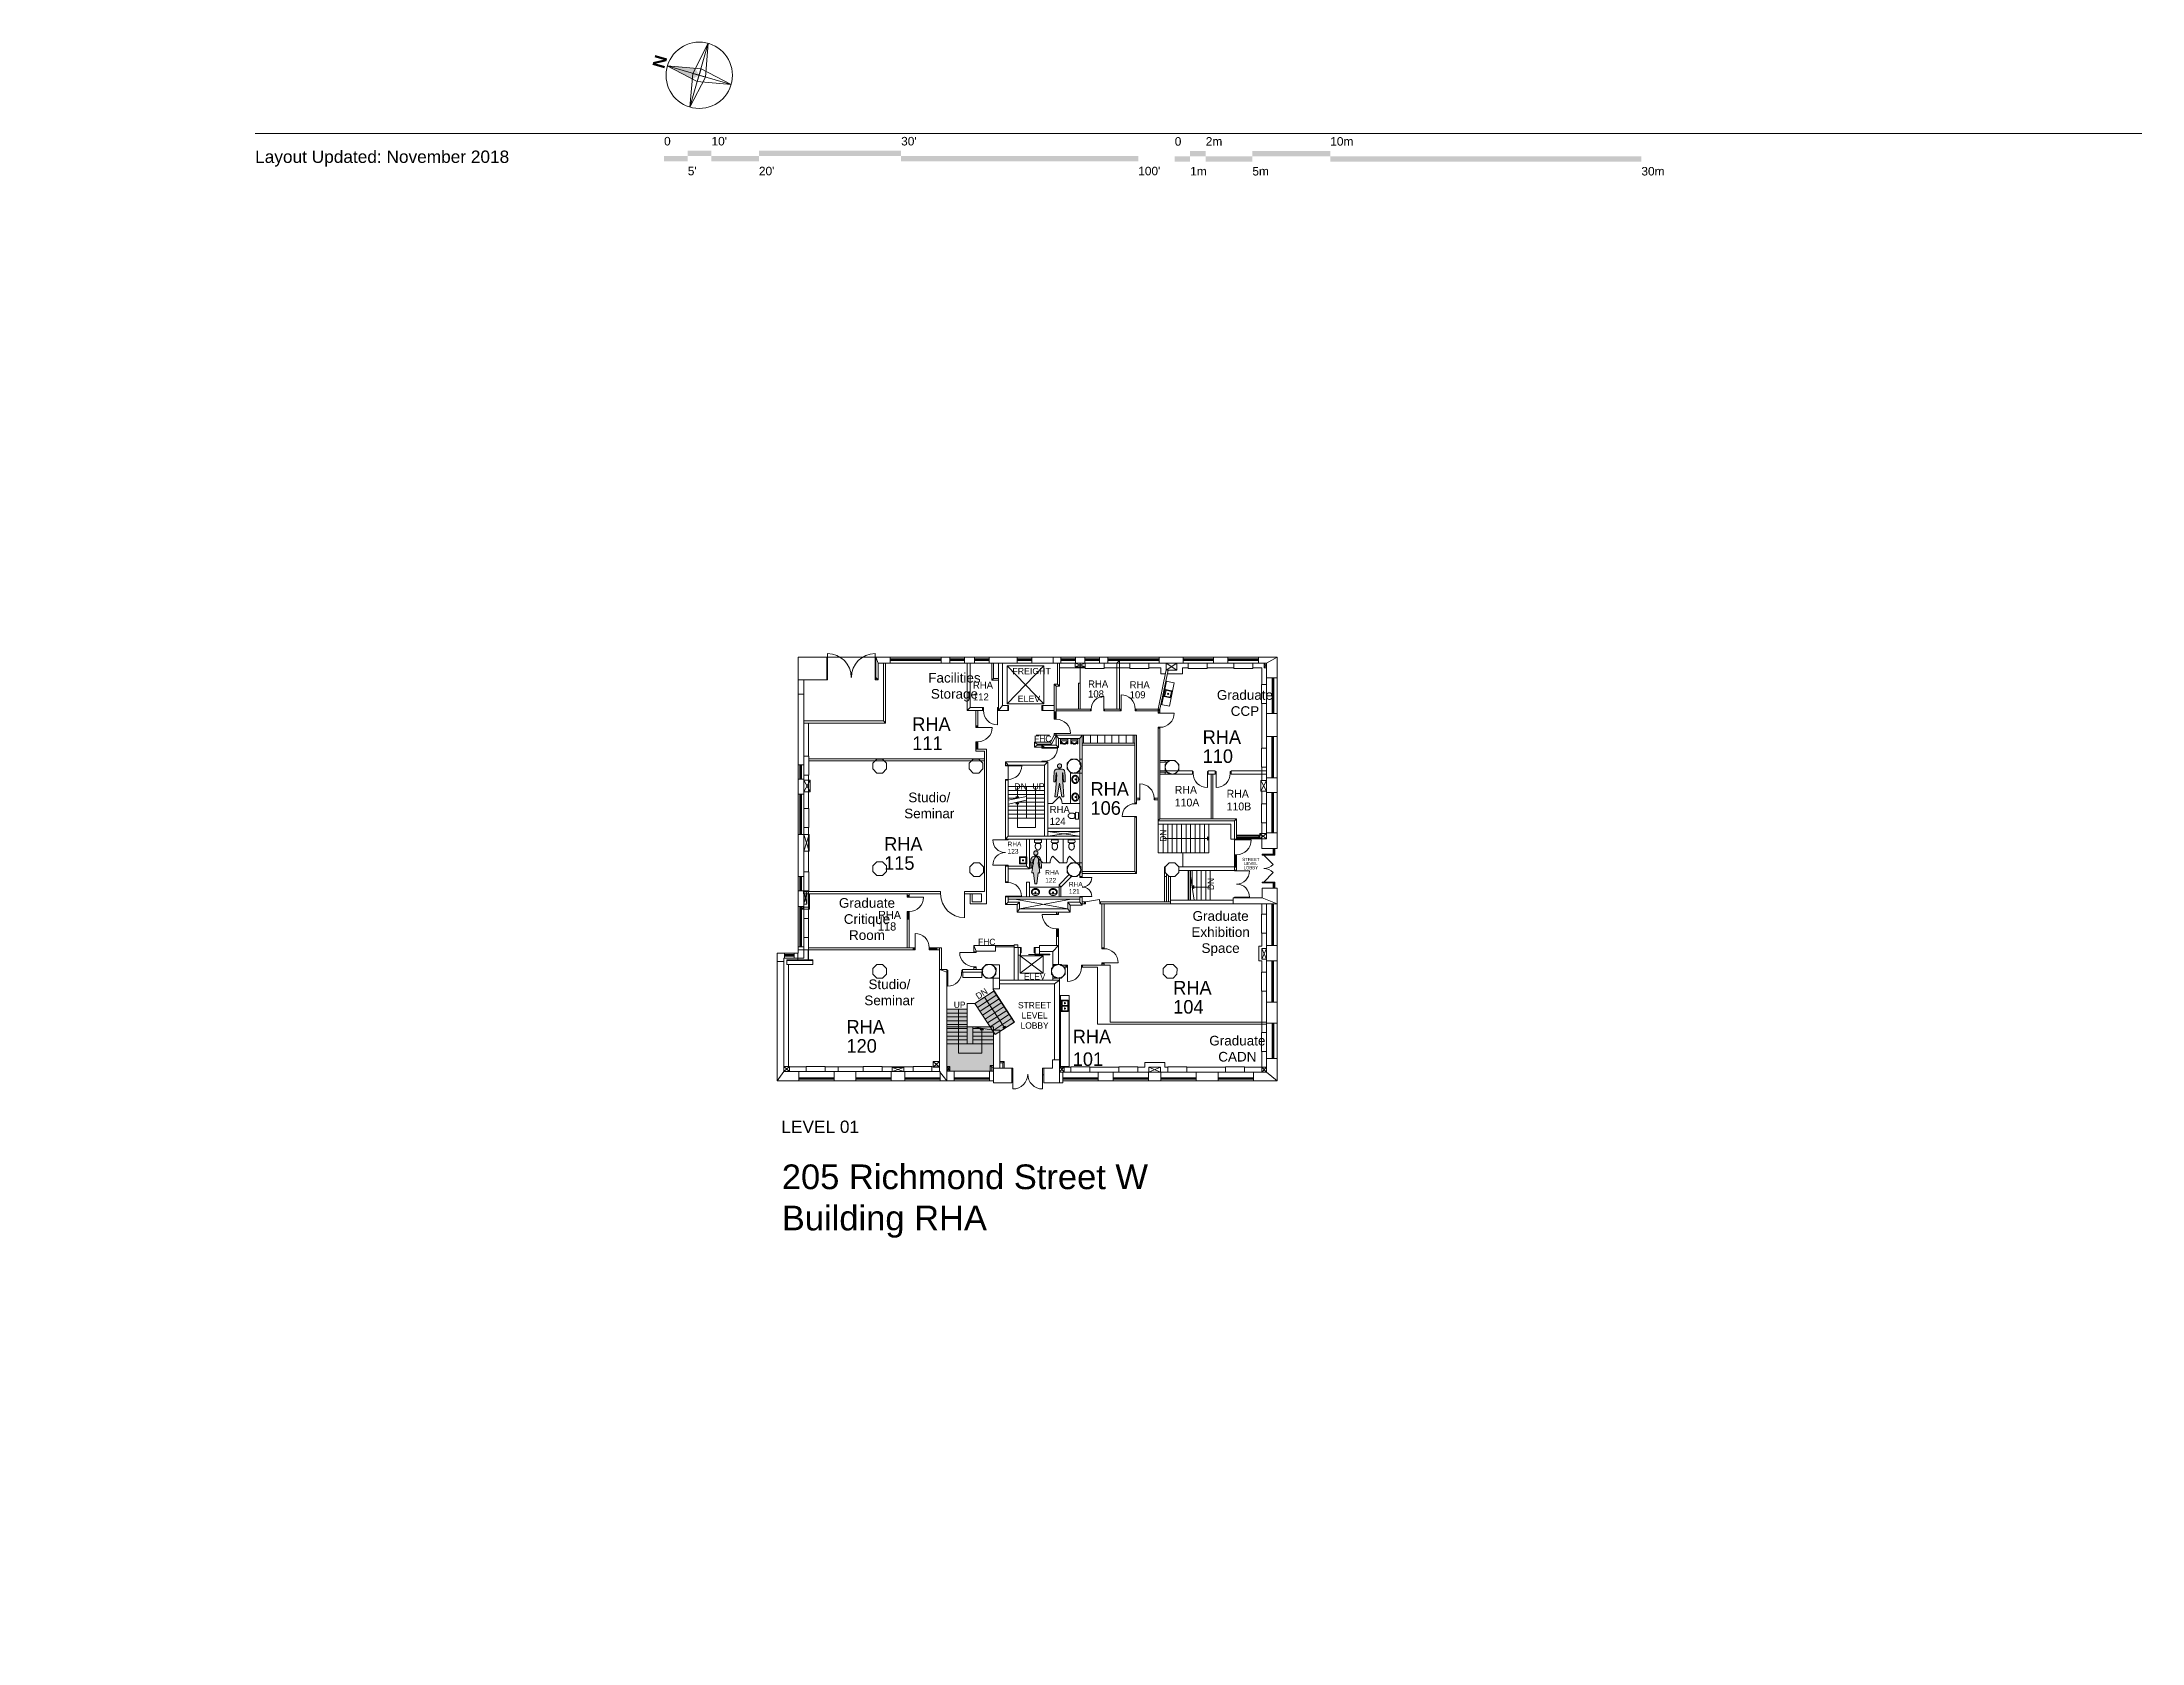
# Paper-space layout '8.5x11 map' of a CAD drawing. Header units: inches. Extents: x 0.2 to 10.8, y 0.2 to 8.3.
# The model-space entities are those that its viewports show. They can reach past a viewport. Long polylines and large blocks are cut down to what shows.
import ezdxf

# ---------------------------------------------------------------- set-up
doc = ezdxf.new("R2010")
doc.units = ezdxf.units.IN
doc.header["$LTSCALE"] = 86.4
doc.header["$MEASUREMENT"] = 0
doc.layers.get('0').update_dxf_attribs({"lineweight": 18})
for name, color, linetype, lineweight in [('-0', 7, 'Continuous', 15), ('01_Room Tags', 7, 'Continuous', 15), ('BUILDING STRUCTURE', 7, 'Continuous', 18), ('LABELS', 7, 'Continuous', 18), ('RM', 2, 'Continuous', 18)]:
    doc.layers.add(name, color=color, linetype=linetype, lineweight=lineweight)
doc.layers.add('PAPER titleblock', color=7, linetype='Continuous')
doc.layers.get('RM').off()
doc.styles.add('Arial', font='arial.ttf')
doc.styles.add('Arial_3', font='arial.ttf', dxfattribs={"height": 21.576254})
doc.styles.add('PDF Arial', font='arial.ttf')

psp = doc.layouts.new('8.5x11 map')

# ---------------------------------------------------------------- texts
at = {"layer": 'PAPER titleblock', "insert": (3.366, 8.191), "char_height": 0.0625, "attachment_point": 1, "rotation": 254}
psp.add_mtext_dynamic_manual_height_columns('\\pxqr;{\\fArial|b1|i0|c0|p34;N}', width=0.0625, gutter_width=1, heights=[0], dxfattribs=at)
at = {"layer": 'PAPER titleblock', "char_height": 0.0432, "attachment_point": 1, "style": 'Arial_3'}
for s, width, insert in [('0', 0.34743, (3.349, 7.789)), ("10'", 0.34743, (3.589, 7.789)), ("30'", 0.34743, (4.549, 7.789)), ('0', 0.34744, (5.934, 7.788)), ('2m', 0.34744, (6.091, 7.788)), ('10m', 0.34744, (6.721, 7.788)), ("5'", 0.34743, (3.469, 7.638)), ("20'", 0.34743, (3.829, 7.638)), ("100'", 0.34743, (5.749, 7.638)), ('1m', 0.34744, (6.012, 7.637)), ('5m', 0.34744, (6.327, 7.637)), ('30m', 0.34744, (8.296, 7.637))]:
    psp.add_mtext_dynamic_manual_height_columns(s, width=width, gutter_width=0.002, heights=[0], dxfattribs=dict(at, insert=insert))
at = {"layer": 'PAPER titleblock', "char_height": 0.2, "attachment_point": 1}
for s, width, insert in [('{\\fArial|b0|i0|c0|p34;\\H0.3125x;Layout Updated: November 2018}', 4.81269, (1.279, 7.72)), ('{\\fArial|b0|i0|c0|p34;\\H0.3125x;LEVEL 01}', 0.64107, (3.943, 2.81)), ('{\\fArial|b0|i0|c0|p34;\\H0.625x;205 Richmond Street W\\PBuilding RHA}', 4.81269, (3.945, 2.588))]:
    psp.add_mtext_dynamic_manual_height_columns(s, width=width, gutter_width=1, heights=[0], dxfattribs=dict(at, insert=insert))

msp = doc.modelspace()

# ---------------------------------------------------------------- texts
at = {"layer": '01_Room Tags', "lineweight": 5, "transparency": 33554536, "char_height": 24.403, "attachment_point": 7, "rotation": 180, "style": 'PDF Arial'}
for s, insert in [('\\pxqc;Graduate\\PCADN', (-38773.4, -1011.2)), ('\\pxqc;Studio/\\PSeminar', (-37900.4, -1153.8)), ('\\pxqc;Graduate\\PExhibition\\PSpace', (-38728.2, -1279)), ('\\pxqc;Graduate\\PCritique\\PRoom', (-37836, -1319)), ('\\pxqc;Studio/\\PSeminar', (-38001.3, -1626.8)), ('\\pxqc;Graduate\\PCCP', (-38792.6, -1886)), ('\\pxqc;Facilities\\PStorage', (-38062.1, -1922.5))]:
    msp.add_mtext(s, dxfattribs=dict(at, insert=insert))
at = {"layer": 'LABELS', "color": 7, "lineweight": 0, "style": 'Arial'}
for s, insert, char_height, attachment_point, rotation, line_spacing_factor in [('\\pxsm1;{\\fGotham Book|b0|i0|c0|p2;RHA\\P101}', (-38427.9, -1045.9), 34.375, 4, 180, 0.421547), ('{\\fGotham Book|b0|i0|c0|p2;RHA\\P\\P120}', (-37855.3, -1075.1), 34.375, 4, 180, 0.421547), ('{\\fGotham Book|b0|i0|c0|p2;STREET\\PLEVEL\\PLOBBY}', (-38331.3, -1128.3), 15.938, 5, 180, 0.96736), ('{\\fGotham Book|b0|i0|c0|p2;DN}', (-38180, -1181.5), 15.914, 1, 213.2229, 0.504312), ('{\\fGotham Book|b0|i0|c0|p2;UP}', (-38126.7, -1147), 15.914, 7, 180, 0.504312), ('{\\fGotham Book|b0|i0|c0|p2;ELEV}', (-38304.5, -1226.8), 15.914, 4, 180, 0.672416), ('{\\fGotham Book|b0|i0|c0|p2;FHC}', (-38210.2, -1314.2), 15.914, 5, 180, 0.700986), ('{\\fGotham Book|b0|i0|c0|p2;RHA\\P\\P118}', (-37934.9, -1367.8), 20.686, 4, 180, 0.421547), ('{\\fGotham Book|b0|i0|c0|p2;DN}', (-38785.6, -1445.3), 15.914, 7, 270, 0.504312), ('{\\fGotham Book|b0|i0|c0|p2;RHA\\P121}', (-38418.1, -1451.1), 12, 4, 180, 0.910542), ('\\pxsm1;{\\fGotham Book|b0|i0|c0|p2;RHA\\P122}', (-38358.3, -1480.1), 12, 4, 180, 0.562063), ('{\\fGotham Book|b0|i0|c0|p2;STREET\\P\\PLEVEL\\P\\PLOBBY}', (-38878.6, -1512.5), 8, 5, 180, 0.39249), ('{\\fGotham Book|b0|i0|c0|p2;RHA\\P123}', (-38262.9, -1552.6), 12, 4, 180, 0.910542), ('{\\fGotham Book|b0|i0|c0|p2;RHA\\P\\P115}', (-37950.6, -1537.9), 34.375, 4, 180, 0.421547), ('{\\fGotham Book|b0|i0|c0|p2;DN}', (-38648.5, -1567.8), 15.914, 1, 270, 0.504312), ('{\\fGotham Book|b0|i0|c0|p2;RHA\\P110B}', (-38817.4, -1646.9), 19.893, 7, 180, 0.96736), ('{\\fGotham Book|b0|i0|c0|p2;RHA\\P\\P106}', (-38472.9, -1677.1), 34.375, 4, 180, 0.421547), ('\\pxsm1;{\\fGotham Book|b0|i0|c0|p2;RHA\\P124}', (-38369.5, -1634.4), 18, 4, 180, 0.562063), ('{\\fGotham Book|b0|i0|c0|p2;RHA\\P110A}', (-38686.1, -1656.8), 19.893, 7, 180, 0.96736), ('UP', (-38325.8, -1715.9), 15.91, 1, 180, 0.504312), ('DN', (-38279.5, -1715.9), 15.91, 1, 180, 0.504312), ('{\\fGotham Book|b0|i0|c0|p2;RHA\\P\\P110}', (-38756.7, -1808.3), 34.375, 4, 180, 0.421547), ('{\\fGotham Book|b0|i0|c0|p2;RHA\\P\\P111}', (-38021.7, -1841.3), 34.375, 4, 180, 0.421547), ('{\\fGotham Book|b0|i0|c0|p2;FHC}', (-38351.9, -1828.3), 15.914, 5, 180, 0.700986), ('{\\fGotham Book|b0|i0|c0|p2;RHA\\P\\P109}', (-38571.9, -1952.2), 18, 4, 180, 0.421547), ('{\\fGotham Book|b0|i0|c0|p2;RHA\\P\\P108}', (-38466.7, -1954.3), 18, 4, 180, 0.421547), ('ELEV', (-38288.7, -1929.6), 15.91, 4, 180, 0.672416), ('\\pxsm1;{\\fGotham Book|b0|i0|c0|p2;RHA\\P112}', (-38175.2, -1949.3), 18, 4, 180, 0.562063), ('FREIGHT', (-38275, -1999.6), 15.91, 4, 180, 0.672416)]:
    msp.add_mtext(s, dxfattribs=dict(at, insert=insert, char_height=char_height, attachment_point=attachment_point, rotation=rotation, line_spacing_factor=line_spacing_factor))
at = {"layer": 'LABELS', "color": 7, "lineweight": 0, "insert": (-38682.2, -1173.9), "char_height": 34.375, "width": 122.726, "attachment_point": 4, "rotation": 180, "line_spacing_factor": 0.421547, "style": 'Arial'}
msp.add_mtext('{\\fGotham Book|b0|i0|c0|p2;RHA\\P\\P104}', dxfattribs=at)

# ---------------------------------------------------------------- blocks, each defined once
blk = doc.blocks.new('mens sign')
at = {"layer": '-0', "linetype": 'Continuous', "lineweight": 0}
h = blk.add_hatch(color=256, dxfattribs=at)
h.dxf.hatch_style = 1
h.paths.add_polyline_path([(392, -582), (392, -575), (392, -567), (392, -560), (393, -554), (393, -554), (394, -554), (398, -597), (399, -598), (399, -599), (401, -600), (402, -600), (404, -600), (405, -599), (406, -598), (406, -597), (406, -596), (406, -583), (406, -573), (406, -566), (405, -558), (404, -552), (404, -549), (403, -545), (402, -542), (401, -540), (400, -539), (399, -539), (397, -537), (393, -536), (390, -536), (384, -535), (379, -535), (374, -535), (370, -535), (366, -536), (361, -536), (358, -537), (356, -538), (355, -539), (354, -540), (353, -542), (352, -544), (351, -547), (351, -550), (350, -554), (350, -560), (349, -567), (349, -574), (348, -583), (348, -597), (348, -598), (349, -599), (350, -599), (351, -600), (351, -600), (353, -600), (355, -599), (356, -598), (356, -598), (357, -597), (361, -554), (362, -554), (362, -554), (362, -559), (363, -566), (362, -580), (358, -632), (354, -676), (354, -676), (366, -676), (375, -616), (377, -606), (378, -606), (389, -676), (400, -676), (396, -621)])
h.paths.add_polyline_path([(384, -510), (381, -509), (380, -509), (379, -509), (376, -509), (375, -509), (372, -510), (370, -511), (369, -512), (367, -515), (367, -517), (367, -519), (367, -520), (367, -523), (368, -524), (369, -526), (371, -527), (372, -529), (374, -529), (376, -530), (377, -530), (379, -530), (380, -529), (383, -528), (384, -527), (386, -526), (387, -525), (387, -523), (388, -522), (388, -520), (388, -518), (388, -516), (387, -515), (387, -514), (385, -512)])
at = {"color": 7, "linetype": 'Continuous', "lineweight": 5}
for p, q in [((367, -515), (369, -512)), ((367, -517), (367, -515)), ((367, -519), (367, -517)), ((367, -520), (367, -519)), ((367, -523), (367, -520)), ((368, -524), (367, -523)), ((369, -526), (368, -524)), ((369, -512), (370, -511)), ((371, -527), (369, -526)), ((370, -511), (372, -510)), ((372, -529), (371, -527)), ((372, -510), (375, -509)), ((374, -529), (372, -529)), ((376, -530), (374, -529)), ((375, -509), (376, -509)), ((376, -509), (379, -509)), ((377, -530), (376, -530)), ((379, -530), (377, -530)), ((379, -509), (380, -509)), ((380, -529), (379, -530)), ((380, -509), (381, -509)), ((383, -528), (380, -529)), ((381, -509), (384, -510)), ((384, -527), (383, -528)), ((384, -510), (385, -512)), ((386, -526), (384, -527)), ((385, -512), (387, -514)), ((387, -525), (386, -526)), ((387, -514), (387, -515)), ((387, -515), (388, -516)), ((388, -522), (387, -523)), ((387, -523), (387, -525)), ((388, -516), (388, -518)), ((388, -518), (388, -520)), ((388, -520), (388, -522)), ((348, -583), (349, -574)), ((348, -583), (349, -574)), ((348, -583), (349, -574)), ((348, -583), (349, -574)), ((348, -597), (348, -583)), ((348, -597), (348, -583)), ((348, -597), (348, -583)), ((348, -597), (348, -583)), ((348, -598), (348, -597)), ((348, -598), (348, -597)), ((348, -598), (348, -597)), ((348, -598), (348, -597)), ((349, -599), (348, -598)), ((349, -599), (348, -598)), ((349, -599), (348, -598)), ((349, -599), (348, -598)), ((349, -567), (350, -560)), ((349, -567), (350, -560)), ((349, -567), (350, -560)), ((349, -567), (350, -560)), ((349, -574), (349, -567)), ((349, -574), (349, -567)), ((349, -574), (349, -567)), ((349, -574), (349, -567)), ((350, -599), (349, -599)), ((350, -599), (349, -599)), ((350, -599), (349, -599)), ((350, -599), (349, -599)), ((350, -554), (351, -550)), ((350, -554), (351, -550)), ((350, -554), (351, -550)), ((350, -554), (351, -550)), ((350, -560), (350, -554)), ((350, -560), (350, -554)), ((350, -560), (350, -554)), ((350, -560), (350, -554)), ((351, -600), (350, -599)), ((351, -600), (350, -599)), ((351, -600), (350, -599)), ((351, -600), (350, -599)), ((351, -547), (352, -544)), ((351, -547), (352, -544)), ((351, -547), (352, -544)), ((351, -547), (352, -544)), ((351, -550), (351, -547)), ((351, -550), (351, -547)), ((351, -550), (351, -547)), ((351, -550), (351, -547)), ((353, -600), (351, -600)), ((351, -600), (351, -600)), ((353, -600), (351, -600)), ((351, -600), (351, -600)), ((353, -600), (351, -600)), ((351, -600), (351, -600)), ((353, -600), (351, -600)), ((351, -600), (351, -600)), ((352, -544), (353, -542)), ((352, -544), (353, -542)), ((352, -544), (353, -542)), ((352, -544), (353, -542)), ((353, -542), (354, -540)), ((353, -542), (354, -540)), ((353, -542), (354, -540)), ((353, -542), (354, -540)), ((355, -599), (353, -600)), ((355, -599), (353, -600)), ((355, -599), (353, -600)), ((355, -599), (353, -600)), ((354, -540), (355, -539)), ((354, -540), (355, -539)), ((354, -676), (358, -632)), ((354, -676), (358, -632)), ((355, -539), (356, -538)), ((356, -598), (355, -599)), ((356, -598), (355, -599)), ((356, -598), (355, -599)), ((356, -598), (355, -599)), ((356, -538), (358, -537)), ((357, -597), (356, -598)), ((357, -597), (356, -598)), ((357, -597), (356, -598)), ((357, -597), (356, -598)), ((356, -598), (356, -598)), ((356, -598), (356, -598)), ((356, -598), (356, -598)), ((356, -598), (356, -598)), ((361, -554), (357, -597)), ((361, -554), (357, -597)), ((361, -554), (357, -597)), ((358, -537), (361, -536)), ((358, -537), (361, -536)), ((358, -632), (362, -580)), ((361, -536), (366, -536)), ((362, -554), (361, -554)), ((362, -559), (362, -554)), ((362, -554), (362, -554)), ((363, -566), (362, -559)), ((362, -580), (363, -566)), ((366, -536), (370, -535)), ((366, -536), (370, -535)), ((375, -616), (366, -676)), ((375, -616), (366, -676)), ((375, -616), (366, -676)), ((375, -616), (366, -676)), ((370, -535), (374, -535)), ((370, -535), (374, -535)), ((374, -535), (379, -535)), ((377, -606), (375, -616)), ((377, -606), (375, -616)), ((377, -606), (375, -616)), ((377, -606), (375, -616)), ((378, -606), (377, -606)), ((378, -606), (377, -606)), ((389, -676), (378, -606)), ((389, -676), (378, -606)), ((379, -535), (384, -535)), ((379, -535), (384, -535)), ((384, -535), (390, -536)), ((384, -535), (390, -536)), ((390, -536), (393, -536)), ((390, -536), (393, -536)), ((393, -554), (392, -560)), ((393, -554), (392, -560)), ((393, -554), (392, -560)), ((393, -554), (392, -560)), ((392, -560), (392, -567)), ((392, -560), (392, -567)), ((392, -560), (392, -567)), ((392, -560), (392, -567)), ((392, -567), (392, -575)), ((392, -567), (392, -575)), ((392, -567), (392, -575)), ((392, -567), (392, -575)), ((392, -575), (392, -582)), ((392, -575), (392, -582)), ((392, -575), (392, -582)), ((392, -575), (392, -582)), ((392, -582), (396, -621)), ((392, -582), (396, -621)), ((392, -582), (396, -621)), ((392, -582), (396, -621)), ((393, -536), (397, -537)), ((393, -536), (397, -537)), ((393, -536), (397, -537)), ((393, -536), (397, -537)), ((394, -554), (393, -554)), ((393, -554), (393, -554)), ((394, -554), (393, -554)), ((393, -554), (393, -554)), ((394, -554), (393, -554)), ((393, -554), (393, -554)), ((394, -554), (393, -554)), ((393, -554), (393, -554)), ((398, -597), (394, -554)), ((398, -597), (394, -554)), ((398, -597), (394, -554)), ((398, -597), (394, -554)), ((396, -621), (400, -676)), ((396, -621), (400, -676)), ((396, -621), (400, -676)), ((396, -621), (400, -676)), ((397, -537), (399, -539)), ((397, -537), (399, -539)), ((397, -537), (399, -539)), ((397, -537), (399, -539)), ((399, -598), (398, -597)), ((399, -598), (398, -597)), ((399, -598), (398, -597)), ((399, -598), (398, -597)), ((399, -539), (400, -539)), ((399, -539), (400, -539)), ((399, -539), (400, -539)), ((399, -539), (400, -539)), ((399, -599), (399, -598)), ((399, -599), (399, -598)), ((399, -599), (399, -598)), ((399, -599), (399, -598)), ((401, -600), (399, -599)), ((401, -600), (399, -599)), ((401, -600), (399, -599)), ((401, -600), (399, -599)), ((400, -539), (401, -540)), ((400, -539), (401, -540)), ((400, -539), (401, -540)), ((400, -539), (401, -540)), ((401, -540), (402, -542)), ((401, -540), (402, -542)), ((401, -540), (402, -542)), ((401, -540), (402, -542)), ((402, -600), (401, -600)), ((402, -600), (401, -600)), ((402, -600), (401, -600)), ((402, -600), (401, -600)), ((402, -542), (403, -545)), ((402, -542), (403, -545)), ((402, -542), (403, -545)), ((402, -542), (403, -545)), ((404, -600), (402, -600)), ((404, -600), (402, -600)), ((404, -600), (402, -600)), ((404, -600), (402, -600)), ((403, -545), (404, -549)), ((403, -545), (404, -549)), ((403, -545), (404, -549)), ((403, -545), (404, -549)), ((404, -549), (404, -552)), ((404, -549), (404, -552)), ((404, -549), (404, -552)), ((404, -549), (404, -552)), ((404, -552), (405, -558)), ((404, -552), (405, -558)), ((404, -552), (405, -558)), ((404, -552), (405, -558)), ((405, -599), (404, -600)), ((405, -599), (404, -600)), ((405, -599), (404, -600)), ((405, -599), (404, -600)), ((405, -558), (406, -566)), ((405, -558), (406, -566)), ((405, -558), (406, -566)), ((405, -558), (406, -566)), ((406, -598), (405, -599)), ((406, -598), (405, -599)), ((406, -598), (405, -599)), ((406, -598), (405, -599)), ((406, -566), (406, -573)), ((406, -566), (406, -573)), ((406, -566), (406, -573)), ((406, -566), (406, -573)), ((406, -573), (406, -583)), ((406, -573), (406, -583)), ((406, -573), (406, -583)), ((406, -573), (406, -583)), ((406, -583), (406, -596)), ((406, -583), (406, -596)), ((406, -583), (406, -596)), ((406, -583), (406, -596)), ((406, -596), (406, -597)), ((406, -596), (406, -597)), ((406, -596), (406, -597)), ((406, -596), (406, -597)), ((406, -597), (406, -598)), ((406, -597), (406, -598)), ((406, -597), (406, -598)), ((406, -597), (406, -598)), ((366, -676), (354, -676)), ((354, -676), (354, -676)), ((366, -676), (354, -676)), ((354, -676), (354, -676)), ((366, -676), (354, -676)), ((354, -676), (354, -676)), ((366, -676), (354, -676)), ((354, -676), (354, -676)), ((400, -676), (389, -676)), ((400, -676), (389, -676)), ((400, -676), (389, -676)), ((400, -676), (389, -676))]:
    blk.add_line(p, q, dxfattribs=at)
blk = doc.blocks.new('ladies sign')
at = {"layer": '-0', "linetype": 'Continuous', "lineweight": 0}
h = blk.add_hatch(color=256, dxfattribs=at)
h.dxf.hatch_style = 1
h.paths.add_polyline_path([(279, -575), (280, -572), (281, -560), (281, -556), (281, -554), (281, -551), (281, -551), (281, -552), (282, -556), (283, -560), (285, -570), (286, -578), (288, -591), (288, -594), (289, -595), (290, -595), (291, -596), (292, -596), (293, -596), (295, -596), (296, -595), (296, -595), (297, -594), (297, -590), (296, -582), (295, -569), (294, -563), (293, -554), (291, -549), (290, -546), (288, -542), (287, -541), (287, -540), (284, -538), (280, -537), (278, -536), (274, -535), (269, -535), (263, -535), (259, -536), (255, -537), (251, -538), (249, -540), (247, -541), (247, -542), (245, -546), (243, -550), (242, -557), (240, -566), (239, -575), (239, -582), (238, -593), (238, -594), (239, -595), (240, -596), (241, -596), (242, -596), (243, -596), (244, -596), (245, -595), (246, -595), (247, -594), (247, -587), (248, -579), (250, -569), (252, -561), (254, -551), (255, -550), (254, -554), (254, -559), (256, -574), (256, -575), (255, -578), (253, -585), (251, -593), (250, -599), (249, -607), (247, -616), (247, -620), (256, -620), (262, -676), (273, -676), (279, -620), (288, -620), (287, -613), (286, -603), (285, -597), (283, -589), (281, -580)])
h.paths.add_polyline_path([(278, -520), (278, -518), (278, -516), (277, -514), (275, -512), (274, -511), (273, -510), (271, -509), (269, -509), (266, -509), (265, -509), (264, -509), (262, -510), (261, -511), (259, -513), (258, -514), (257, -517), (257, -518), (257, -521), (257, -523), (258, -525), (259, -526), (260, -527), (261, -528), (263, -529), (265, -530), (267, -530), (269, -530), (271, -530), (272, -529), (273, -528), (275, -527), (276, -526), (277, -524), (278, -522), (278, -521)])
at = {"color": 7, "linetype": 'Continuous', "lineweight": 5}
for p, q in [((257, -517), (258, -514)), ((257, -518), (257, -517)), ((257, -521), (257, -518)), ((257, -523), (257, -521)), ((258, -525), (257, -523)), ((258, -514), (259, -513)), ((259, -526), (258, -525)), ((259, -513), (261, -511)), ((260, -527), (259, -526)), ((261, -528), (260, -527)), ((261, -511), (262, -510)), ((263, -529), (261, -528)), ((262, -510), (264, -509)), ((265, -530), (263, -529)), ((264, -509), (265, -509)), ((265, -509), (266, -509)), ((267, -530), (265, -530)), ((266, -509), (269, -509)), ((269, -530), (267, -530)), ((269, -509), (271, -509)), ((271, -530), (269, -530)), ((271, -509), (273, -510)), ((272, -529), (271, -530)), ((273, -528), (272, -529)), ((273, -510), (274, -511)), ((275, -527), (273, -528)), ((274, -511), (275, -512)), ((275, -512), (277, -514)), ((276, -526), (275, -527)), ((277, -524), (276, -526)), ((277, -514), (278, -516)), ((278, -522), (277, -524)), ((278, -516), (278, -518)), ((278, -518), (278, -520)), ((278, -520), (278, -521)), ((278, -521), (278, -522)), ((238, -593), (239, -582)), ((238, -593), (239, -582)), ((238, -593), (239, -582)), ((238, -594), (238, -593)), ((238, -594), (238, -593)), ((238, -594), (238, -593)), ((239, -595), (238, -594)), ((239, -595), (238, -594)), ((239, -595), (238, -594)), ((239, -575), (240, -566)), ((239, -582), (239, -575)), ((240, -596), (239, -595)), ((240, -596), (239, -595)), ((240, -596), (239, -595)), ((240, -566), (242, -557)), ((241, -596), (240, -596)), ((241, -596), (240, -596)), ((241, -596), (240, -596)), ((242, -596), (241, -596)), ((242, -596), (241, -596)), ((242, -596), (241, -596)), ((242, -557), (243, -550)), ((243, -596), (242, -596)), ((243, -596), (242, -596)), ((243, -596), (242, -596)), ((243, -550), (245, -546)), ((244, -596), (243, -596)), ((244, -596), (243, -596)), ((245, -595), (244, -596)), ((245, -595), (244, -596)), ((245, -546), (247, -542)), ((245, -546), (247, -542)), ((245, -546), (247, -542)), ((246, -595), (245, -595)), ((246, -595), (245, -595)), ((246, -595), (245, -595)), ((247, -594), (246, -595)), ((247, -594), (246, -595)), ((247, -594), (246, -595)), ((247, -541), (249, -540)), ((247, -541), (249, -540)), ((247, -541), (249, -540)), ((247, -542), (247, -541)), ((247, -542), (247, -541)), ((247, -542), (247, -541)), ((248, -579), (247, -587)), ((247, -587), (247, -594)), ((247, -616), (249, -607)), ((247, -620), (247, -616)), ((256, -620), (247, -620)), ((256, -620), (247, -620)), ((250, -569), (248, -579)), ((250, -569), (248, -579)), ((250, -569), (248, -579)), ((249, -540), (251, -538)), ((249, -540), (251, -538)), ((249, -540), (251, -538)), ((249, -607), (250, -599)), ((249, -607), (250, -599)), ((249, -607), (250, -599)), ((252, -561), (250, -569)), ((252, -561), (250, -569)), ((252, -561), (250, -569)), ((250, -599), (251, -593)), ((250, -599), (251, -593)), ((250, -599), (251, -593)), ((251, -538), (255, -537)), ((251, -538), (255, -537)), ((251, -538), (255, -537)), ((251, -593), (253, -585)), ((251, -593), (253, -585)), ((251, -593), (253, -585)), ((254, -551), (252, -561)), ((254, -551), (252, -561)), ((254, -551), (252, -561)), ((253, -585), (255, -578)), ((253, -585), (255, -578)), ((253, -585), (255, -578)), ((254, -554), (255, -551)), ((255, -551), (254, -551)), ((254, -551), (254, -551)), ((254, -554), (255, -551)), ((255, -551), (254, -551)), ((254, -551), (254, -551)), ((254, -554), (255, -551)), ((255, -551), (254, -551)), ((254, -551), (254, -551)), ((254, -559), (254, -554)), ((254, -559), (254, -554)), ((254, -559), (254, -554)), ((256, -574), (254, -559)), ((256, -574), (254, -559)), ((256, -574), (254, -559)), ((255, -537), (259, -536)), ((255, -537), (259, -536)), ((255, -537), (259, -536)), ((255, -578), (256, -575)), ((255, -578), (256, -575)), ((255, -578), (256, -575)), ((256, -575), (256, -574)), ((256, -575), (256, -574)), ((256, -575), (256, -574)), ((262, -676), (256, -620)), ((259, -536), (263, -535)), ((259, -536), (263, -535)), ((263, -535), (269, -535)), ((263, -535), (269, -535)), ((269, -535), (274, -535)), ((269, -535), (274, -535)), ((279, -620), (273, -676)), ((274, -535), (278, -536)), ((274, -535), (278, -536)), ((278, -536), (280, -537)), ((280, -572), (279, -575)), ((280, -572), (279, -575)), ((280, -572), (279, -575)), ((279, -575), (281, -580)), ((279, -575), (281, -580)), ((279, -575), (281, -580)), ((288, -620), (279, -620)), ((288, -620), (279, -620)), ((288, -620), (279, -620)), ((280, -537), (284, -538)), ((281, -560), (280, -572)), ((281, -560), (280, -572)), ((281, -560), (280, -572)), ((281, -552), (281, -551)), ((281, -551), (281, -551)), ((281, -551), (281, -554)), ((281, -552), (281, -551)), ((281, -551), (281, -551)), ((281, -551), (281, -554)), ((281, -551), (281, -554)), ((281, -552), (281, -551)), ((281, -551), (281, -551)), ((281, -551), (281, -551)), ((282, -556), (281, -552)), ((282, -556), (281, -552)), ((282, -556), (281, -552)), ((281, -554), (281, -556)), ((281, -554), (281, -556)), ((281, -554), (281, -556)), ((281, -556), (281, -560)), ((281, -556), (281, -560)), ((281, -556), (281, -560)), ((281, -580), (283, -589)), ((281, -580), (283, -589)), ((281, -580), (283, -589)), ((283, -560), (282, -556)), ((283, -560), (282, -556)), ((283, -560), (282, -556)), ((285, -570), (283, -560)), ((285, -570), (283, -560)), ((285, -570), (283, -560)), ((283, -589), (285, -597)), ((283, -589), (285, -597)), ((283, -589), (285, -597)), ((284, -538), (287, -540)), ((286, -578), (285, -570)), ((286, -578), (285, -570)), ((286, -578), (285, -570)), ((285, -597), (286, -603)), ((285, -597), (286, -603)), ((285, -597), (286, -603)), ((288, -591), (286, -578)), ((288, -591), (286, -578)), ((288, -591), (286, -578)), ((286, -603), (287, -613)), ((286, -603), (287, -613)), ((286, -603), (287, -613)), ((287, -540), (287, -541)), ((287, -540), (287, -541)), ((287, -541), (288, -542)), ((287, -541), (288, -542)), ((287, -541), (288, -542)), ((287, -613), (288, -620)), ((287, -613), (288, -620)), ((287, -613), (288, -620)), ((288, -542), (290, -546)), ((288, -542), (290, -546)), ((288, -594), (288, -591)), ((288, -594), (288, -591)), ((288, -594), (288, -591)), ((289, -595), (288, -594)), ((289, -595), (288, -594)), ((289, -595), (288, -594)), ((290, -595), (289, -595)), ((290, -595), (289, -595)), ((290, -595), (289, -595)), ((290, -546), (291, -549)), ((290, -546), (291, -549)), ((291, -596), (290, -595)), ((291, -596), (290, -595)), ((291, -596), (290, -595)), ((291, -549), (293, -554)), ((291, -549), (293, -554)), ((292, -596), (291, -596)), ((292, -596), (291, -596)), ((292, -596), (291, -596)), ((293, -596), (292, -596)), ((293, -596), (292, -596)), ((293, -596), (292, -596)), ((293, -554), (294, -563)), ((293, -554), (294, -563)), ((293, -554), (294, -563)), ((295, -596), (293, -596)), ((295, -596), (293, -596)), ((295, -596), (293, -596)), ((294, -563), (295, -569)), ((294, -563), (295, -569)), ((294, -563), (295, -569)), ((295, -569), (296, -582)), ((295, -569), (296, -582)), ((295, -569), (296, -582)), ((296, -595), (295, -596)), ((296, -595), (295, -596)), ((296, -595), (295, -596)), ((296, -582), (297, -590)), ((296, -582), (297, -590)), ((296, -582), (297, -590)), ((297, -594), (296, -595)), ((297, -594), (296, -595)), ((297, -594), (296, -595)), ((296, -595), (296, -595)), ((296, -595), (296, -595)), ((296, -595), (296, -595)), ((297, -590), (297, -594)), ((297, -590), (297, -594)), ((297, -590), (297, -594)), ((273, -676), (262, -676)), ((273, -676), (262, -676)), ((273, -676), (262, -676))]:
    blk.add_line(p, q, dxfattribs=at)

# ---------------------------------------------------------------- hatches: boundary and pattern name
at = {"layer": 'BUILDING STRUCTURE', "linetype": 'Continuous', "lineweight": 0, "transparency": 33554559}
for points in [[(-38109.5, -1099.1), (-38227.1, -1099.1), (-38227.1, -987.2), (-38109.5, -987.2)], [(-38109.5, -1143.9), (-38161, -1143.9), (-38161, -1056.6), (-38109.5, -1056.6)], [(-38180.3, -1158.3), (-38231.8, -1079.7), (-38279.9, -1111.2), (-38228.4, -1189.8)]]:
    msp.add_hatch(color=254, dxfattribs=at).paths.add_polyline_path(points)

# ---------------------------------------------------------------- linework, layer by layer
at = {"layer": 'BUILDING STRUCTURE', "color": 7, "linetype": 'Continuous', "lineweight": 5}
for p, q in [((-38351.5, -979.6), (-38351.5, -942.1)), ((-38276.5, -979.6), (-38276.5, -942.1)), ((-38944.9, -962.7), (-38944.9, -1019.5)), ((-38885.6, -962.7), (-38944.9, -962.7)), ((-38885.6, -962.7), (-38944.9, -962.7)), ((-38944.9, -962.7), (-38918.4, -984.9)), ((-38944.9, -962.7), (-38944.9, -1019.5)), ((-38918.4, -984.9), (-38944.9, -962.7)), ((-38918.4, -1019.5), (-38918.4, -984.9)), ((-38918.4, -984.9), (-38885.6, -984.9)), ((-38918.4, -984.9), (-38906.4, -984.9)), ((-38918.4, -996.9), (-38918.4, -984.9)), ((-38918.4, -984.9), (-38906.4, -996.9)), ((-38906.4, -984.9), (-38918.4, -996.9)), ((-38918.4, -984.9), (-38906.4, -984.9)), ((-38918.4, -996.9), (-38918.4, -984.9)), ((-38918.4, -984.9), (-38906.4, -984.9)), ((-38918.4, -996.9), (-38918.4, -984.9)), ((-38918.4, -984.9), (-38885.6, -984.9)), ((-38918.4, -1019.5), (-38918.4, -984.9)), ((-38906.4, -996.9), (-38918.4, -996.9)), ((-38906.4, -996.9), (-38918.4, -996.9)), ((-38906.4, -996.9), (-38918.4, -996.9)), ((-38906.4, -984.9), (-38906.4, -996.9)), ((-38906.4, -984.9), (-38906.4, -996.9)), ((-38906.4, -984.9), (-38906.4, -996.9)), ((-38906.4, -996.9), (-38862.3, -996.9)), ((-38906.4, -1036.7), (-38906.4, -996.9)), ((-38885.6, -984.9), (-38885.6, -962.7)), ((-38885.6, -962.7), (-38796.1, -962.7)), ((-38885.6, -984.9), (-38885.6, -962.7)), ((-38796.1, -966.5), (-38885.6, -966.5)), ((-38885.6, -966.5), (-38885.6, -970.5)), ((-38885.6, -970.5), (-38796.1, -970.5)), ((-38796.1, -984.9), (-38885.6, -984.9)), ((-38883.9, -970.5), (-38883.9, -966.5)), ((-38883.9, -968.2), (-38864, -968.2)), ((-38864, -970.5), (-38864, -966.5)), ((-38862.3, -984.9), (-38862.3, -997.9)), ((-38862.3, -984.9), (-38814.3, -984.9)), ((-38862.3, -997.9), (-38814.3, -997.9)), ((-38861.8, -970.5), (-38861.8, -966.5)), ((-38861.8, -968.2), (-38820, -968.2)), ((-38820, -970.5), (-38820, -966.5)), ((-38817.8, -970.5), (-38817.8, -966.5)), ((-38817.8, -968.2), (-38797.9, -968.2)), ((-38814.3, -997.9), (-38814.3, -984.9)), ((-38814.3, -996.9), (-38716.9, -996.9)), ((-38797.9, -970.5), (-38797.9, -966.5)), ((-38740.6, -962.7), (-38796.1, -962.7)), ((-38796.1, -962.7), (-38796.1, -984.9)), ((-38740.6, -962.7), (-38796.1, -962.7)), ((-38796.1, -962.7), (-38796.1, -984.9)), ((-38796.1, -970.5), (-38796.1, -966.5)), ((-38796.1, -984.9), (-38740.6, -984.9)), ((-38796.1, -984.9), (-38740.6, -984.9)), ((-38740.6, -984.9), (-38740.6, -962.7)), ((-38740.6, -962.7), (-38651.1, -962.7)), ((-38740.6, -984.9), (-38740.6, -962.7)), ((-38651.1, -966.5), (-38740.6, -966.5)), ((-38740.6, -966.5), (-38740.6, -970.5)), ((-38740.6, -970.5), (-38651.1, -970.5)), ((-38651.1, -984.9), (-38740.6, -984.9)), ((-38738.9, -970.5), (-38738.9, -966.5)), ((-38738.9, -968.2), (-38719, -968.2)), ((-38719, -970.5), (-38719, -966.5)), ((-38716.9, -984.9), (-38716.9, -997.9)), ((-38716.9, -984.9), (-38668.9, -984.9)), ((-38716.9, -997.9), (-38668.9, -997.9)), ((-38716.8, -970.5), (-38716.8, -966.5)), ((-38716.8, -968.2), (-38675, -968.2)), ((-38675, -970.5), (-38675, -966.5)), ((-38672.8, -970.5), (-38672.8, -966.5)), ((-38672.8, -968.2), (-38652.9, -968.2)), ((-38668.9, -997.9), (-38668.9, -984.9)), ((-38668.9, -996.9), (-38660.6, -996.9)), ((-38660.6, -996.9), (-38660.6, -1008.9)), ((-38660.6, -1008.9), (-38609.9, -1008.9)), ((-38652.9, -970.5), (-38652.9, -966.5)), ((-38619.6, -962.7), (-38651.1, -962.7)), ((-38651.1, -962.7), (-38651.1, -984.9)), ((-38619.6, -962.7), (-38651.1, -962.7)), ((-38651.1, -962.7), (-38651.1, -984.9)), ((-38651.1, -970.5), (-38651.1, -966.5)), ((-38651.1, -984.9), (-38619.6, -984.9)), ((-38651.1, -984.9), (-38619.6, -984.9)), ((-38649.6, -984.9), (-38620.1, -984.9)), ((-38649.6, -996.9), (-38649.6, -984.9)), ((-38649.6, -984.9), (-38620.1, -996.9)), ((-38620.1, -984.9), (-38649.6, -996.9)), ((-38649.6, -984.9), (-38620.1, -984.9)), ((-38649.6, -996.9), (-38649.6, -984.9)), ((-38649.6, -984.9), (-38620.1, -984.9)), ((-38649.6, -996.9), (-38649.6, -984.9)), ((-38620.1, -996.9), (-38649.6, -996.9)), ((-38620.1, -996.9), (-38649.6, -996.9)), ((-38620.1, -996.9), (-38649.6, -996.9)), ((-38620.1, -984.9), (-38620.1, -996.9)), ((-38620.1, -984.9), (-38620.1, -996.9)), ((-38620.1, -984.9), (-38620.1, -996.9)), ((-38619.6, -984.9), (-38619.6, -962.7)), ((-38619.6, -962.7), (-38530.1, -962.7)), ((-38619.6, -984.9), (-38619.6, -962.7)), ((-38530.1, -966.5), (-38619.6, -966.5)), ((-38619.6, -966.5), (-38619.6, -970.5)), ((-38619.6, -970.5), (-38530.1, -970.5)), ((-38530.1, -984.9), (-38619.6, -984.9)), ((-38617.9, -970.5), (-38617.9, -966.5)), ((-38617.9, -968.2), (-38598, -968.2)), ((-38609.9, -996.9), (-38609.9, -1008.9)), ((-38609.9, -996.9), (-38592.5, -996.9)), ((-38598, -970.5), (-38598, -966.5)), ((-38595.8, -970.5), (-38595.8, -966.5)), ((-38595.8, -968.2), (-38554, -968.2)), ((-38592.5, -984.9), (-38592.5, -997.9)), ((-38592.5, -984.9), (-38544.5, -984.9)), ((-38592.5, -997.9), (-38544.5, -997.9)), ((-38554, -970.5), (-38554, -966.5)), ((-38551.8, -970.5), (-38551.8, -966.5)), ((-38551.8, -968.2), (-38531.9, -968.2)), ((-38544.5, -997.9), (-38544.5, -984.9)), ((-38544.5, -996.9), (-38471.3, -996.9)), ((-38531.9, -970.5), (-38531.9, -966.5)), ((-38492.6, -962.7), (-38530.1, -962.7)), ((-38530.1, -962.7), (-38530.1, -984.9)), ((-38492.6, -962.7), (-38530.1, -962.7)), ((-38530.1, -962.7), (-38530.1, -984.9)), ((-38530.1, -970.5), (-38530.1, -966.5)), ((-38530.1, -984.9), (-38492.6, -984.9)), ((-38530.1, -984.9), (-38492.6, -984.9)), ((-38492.6, -984.9), (-38492.6, -962.7)), ((-38492.6, -962.7), (-38403.1, -962.7)), ((-38492.6, -984.9), (-38492.6, -962.7)), ((-38403.1, -966.5), (-38492.6, -966.5)), ((-38492.6, -966.5), (-38492.6, -970.5)), ((-38492.6, -970.5), (-38403.1, -970.5)), ((-38403.1, -984.9), (-38492.6, -984.9)), ((-38490.9, -970.5), (-38490.9, -966.5)), ((-38490.9, -968.2), (-38471, -968.2)), ((-38471.3, -984.9), (-38471.3, -997.9)), ((-38471.3, -984.9), (-38423.3, -984.9)), ((-38471.3, -997.9), (-38423.3, -997.9)), ((-38471, -970.5), (-38471, -966.5)), ((-38468.8, -970.5), (-38468.8, -966.5)), ((-38468.8, -968.2), (-38427, -968.2)), ((-38427, -970.5), (-38427, -966.5)), ((-38424.8, -970.5), (-38424.8, -966.5)), ((-38424.8, -968.2), (-38404.9, -968.2)), ((-38423.3, -997.9), (-38423.3, -984.9)), ((-38423.3, -996.9), (-38394.8, -996.9)), ((-38394.6, -998.9), (-38418.6, -998.9)), ((-38418.6, -998.9), (-38418.6, -1178.8)), ((-38406.1, -984.9), (-38394.6, -984.9)), ((-38406.1, -998.9), (-38406.1, -984.9)), ((-38406.1, -984.9), (-38394.6, -998.9)), ((-38394.6, -984.9), (-38406.1, -998.9)), ((-38406.1, -984.9), (-38394.6, -984.9)), ((-38406.1, -998.9), (-38406.1, -984.9)), ((-38406.1, -984.9), (-38394.6, -984.9)), ((-38406.1, -998.9), (-38406.1, -984.9)), ((-38394.6, -998.9), (-38406.1, -998.9)), ((-38394.6, -998.9), (-38406.1, -998.9)), ((-38394.6, -998.9), (-38406.1, -998.9)), ((-38404.9, -970.5), (-38404.9, -966.5)), ((-38394.6, -957.7), (-38403.1, -957.7)), ((-38403.1, -957.7), (-38403.1, -984.9)), ((-38394.6, -957.7), (-38403.1, -957.7)), ((-38403.1, -957.7), (-38403.1, -984.9)), ((-38403.1, -970.5), (-38403.1, -966.5)), ((-38403.1, -984.9), (-38394.6, -984.9)), ((-38403.1, -984.9), (-38394.6, -984.9)), ((-38394.6, -998.9), (-38396.6, -998.9)), ((-38396.6, -998.9), (-38396.6, -1178.8)), ((-38354.5, -957.7), (-38394.6, -957.7)), ((-38394.6, -957.7), (-38394.6, -1015.7)), ((-38354.5, -957.7), (-38394.6, -957.7)), ((-38394.6, -984.9), (-38394.6, -957.7)), ((-38394.6, -984.9), (-38394.6, -1015.7)), ((-38394.6, -984.9), (-38394.6, -998.9)), ((-38394.6, -984.9), (-38394.6, -998.9)), ((-38394.6, -984.9), (-38394.6, -998.9)), ((-38394.6, -1178.8), (-38394.6, -998.9)), ((-38394.6, -1178.8), (-38394.6, -998.9)), ((-38376.5, -1015.7), (-38376.5, -994.4)), ((-38376.5, -994.4), (-38354.5, -994.4)), ((-38376.5, -1015.7), (-38376.5, -994.4)), ((-38376.5, -994.4), (-38354.5, -994.4)), ((-38354.5, -977.9), (-38354.5, -957.7)), ((-38354.5, -994.4), (-38354.5, -957.7)), ((-38351.5, -977.9), (-38354.5, -977.9)), ((-38354.5, -977.9), (-38354.5, -994.4)), ((-38351.5, -977.9), (-38354.5, -977.9)), ((-38354.5, -994.4), (-38351.5, -994.4)), ((-38354.5, -994.4), (-38351.5, -994.4)), ((-38351.5, -994.4), (-38351.5, -977.9)), ((-38351.5, -979.6), (-38351.5, -981.4)), ((-38273.5, -977.9), (-38276.5, -977.9)), ((-38273.5, -977.9), (-38276.5, -977.9)), ((-38276.5, -977.9), (-38276.5, -994.4)), ((-38273.5, -977.9), (-38276.5, -977.9)), ((-38276.5, -977.9), (-38276.5, -994.4)), ((-38276.5, -977.9), (-38276.5, -994.4)), ((-38273.5, -977.9), (-38276.5, -977.9)), ((-38276.5, -979.6), (-38276.5, -981.4)), ((-38276.5, -994.4), (-38273.5, -994.4)), ((-38276.5, -994.4), (-38254.7, -994.4)), ((-38276.5, -994.4), (-38248.6, -994.4)), ((-38276.5, -994.4), (-38273.5, -994.4)), ((-38248.6, -957.7), (-38273.5, -957.7)), ((-38273.5, -957.7), (-38273.5, -977.9)), ((-38248.6, -957.7), (-38273.5, -957.7)), ((-38273.5, -957.7), (-38273.5, -977.9)), ((-38273.5, -994.4), (-38273.5, -977.9)), ((-38254.7, -994.4), (-38254.7, -1011.9)), ((-38250.7, -994.4), (-38254.7, -994.4)), ((-38254.7, -994.4), (-38254.7, -1011.9)), ((-38250.7, -1007.9), (-38254.7, -1011.9)), ((-38254.7, -1011.9), (-38250.7, -1007.9)), ((-38250.7, -1007.9), (-38250.7, -994.4)), ((-38250.7, -994.4), (-38248.6, -994.4)), ((-38250.7, -1007.9), (-38250.7, -994.4)), ((-38243.2, -1007.9), (-38250.7, -1007.9)), ((-38243.2, -1007.9), (-38250.7, -1007.9)), ((-38243.2, -957.7), (-38248.6, -957.7)), ((-38243.2, -957.7), (-38248.6, -957.7)), ((-38248.6, -994.4), (-38243.2, -994.4)), ((-38248.6, -994.4), (-38243.2, -994.4)), ((-38227.1, -957.7), (-38243.2, -957.7)), ((-38227.1, -957.7), (-38243.2, -957.7)), ((-38243.2, -994.4), (-38243.2, -1007.9)), ((-38243.2, -994.4), (-38227.1, -994.4)), ((-38243.2, -994.4), (-38243.2, -1090.6)), ((-38227.1, -994.4), (-38243.2, -994.4)), ((-38243.2, -1011.9), (-38243.2, -1007.9)), ((-38227.1, -962.7), (-38227.1, -957.7)), ((-38227.1, -994.4), (-38227.1, -957.7)), ((-38217.2, -962.7), (-38227.1, -962.7)), ((-38217.2, -962.7), (-38227.1, -962.7)), ((-38227.1, -962.7), (-38227.1, -987.2)), ((-38227.1, -994.4), (-38227.1, -987.2)), ((-38227.1, -987.2), (-38222.7, -987.2)), ((-38227.1, -987.2), (-38217.2, -987.2)), ((-38227.1, -1099.1), (-38227.1, -987.2)), ((-38227.1, -987.2), (-38109.5, -987.2)), ((-38227.1, -997.7), (-38227.1, -994.4)), ((-38227.1, -1090.6), (-38227.1, -994.4)), ((-38222.7, -997.7), (-38227.1, -997.7)), ((-38222.7, -997.7), (-38227.1, -997.7)), ((-38227.1, -997.7), (-38227.1, -1001.7)), ((-38227.1, -1090.6), (-38227.1, -1001.7)), ((-38227.1, -1001.7), (-38218.7, -1001.7)), ((-38227.1, -1001.7), (-38218.7, -1001.7)), ((-38222.7, -987.2), (-38222.7, -997.7)), ((-38218.7, -987.2), (-38222.7, -987.2)), ((-38222.7, -987.2), (-38222.7, -997.7)), ((-38218.7, -1001.7), (-38222.7, -997.7)), ((-38222.7, -997.7), (-38218.7, -1001.7)), ((-38218.7, -1001.7), (-38218.7, -987.2)), ((-38218.7, -987.2), (-38217.2, -987.2)), ((-38218.7, -1001.7), (-38218.7, -987.2)), ((-38217.2, -987.2), (-38217.2, -962.7)), ((-38217.2, -962.7), (-38127.7, -962.7)), ((-38217.2, -987.2), (-38217.2, -962.7)), ((-38127.7, -966.5), (-38217.2, -966.5)), ((-38217.2, -966.5), (-38217.2, -970.5)), ((-38217.2, -970.5), (-38127.7, -970.5)), ((-38127.7, -987.2), (-38217.2, -987.2)), ((-38215.5, -970.5), (-38215.5, -966.5)), ((-38215.5, -968.2), (-38195.6, -968.2)), ((-38195.6, -970.5), (-38195.6, -966.5)), ((-38193.4, -970.5), (-38193.4, -966.5)), ((-38193.4, -968.2), (-38151.6, -968.2)), ((-38151.6, -970.5), (-38151.6, -966.5)), ((-38149.4, -970.5), (-38149.4, -966.5)), ((-38149.4, -968.2), (-38129.5, -968.2)), ((-38129.5, -970.5), (-38129.5, -966.5)), ((-38109.5, -962.7), (-38127.7, -962.7)), ((-38127.7, -962.7), (-38127.7, -987.2)), ((-38109.5, -962.7), (-38127.7, -962.7)), ((-38127.7, -962.7), (-38127.7, -987.2)), ((-38127.7, -970.5), (-38127.7, -966.5)), ((-38127.7, -987.2), (-38109.5, -987.2)), ((-38127.7, -987.2), (-38109.5, -987.2)), ((-38116.4, -987.2), (-38109.5, -987.2)), ((-38116.4, -999), (-38116.4, -987.2)), ((-38116.4, -987.2), (-38109.5, -999)), ((-38109.5, -987.2), (-38116.4, -999)), ((-38116.4, -987.2), (-38109.5, -987.2)), ((-38116.4, -999), (-38116.4, -987.2)), ((-38116.4, -987.2), (-38109.5, -987.2)), ((-38116.4, -999), (-38116.4, -987.2)), ((-38109.5, -999), (-38116.4, -999)), ((-38109.5, -999), (-38116.4, -999)), ((-38109.5, -999), (-38116.4, -999)), ((-38092.4, -962.7), (-38109.5, -962.7)), ((-38109.5, -987.2), (-38109.5, -962.7)), ((-38092.4, -962.7), (-38109.5, -962.7)), ((-38109.5, -962.7), (-38090.4, -985.9)), ((-38109.5, -962.7), (-38109.5, -1237.3)), ((-38090.4, -985.9), (-38109.5, -962.7)), ((-38109.5, -987.2), (-38109.5, -1237.3)), ((-38109.5, -987.2), (-38109.5, -999)), ((-38109.5, -987.2), (-38109.5, -999)), ((-38109.5, -987.2), (-38109.5, -999)), ((-38109.5, -987.2), (-38109.5, -1099.1)), ((-38092.4, -985.9), (-38092.4, -962.7)), ((-38092.4, -962.7), (-38002.9, -962.7)), ((-38092.4, -985.9), (-38092.4, -962.7)), ((-38002.9, -966.5), (-38092.4, -966.5)), ((-38092.4, -966.5), (-38092.4, -970.5)), ((-38092.4, -970.5), (-38002.9, -970.5)), ((-38090.4, -985.9), (-38092.4, -985.9)), ((-38002.9, -985.9), (-38092.4, -985.9)), ((-38090.4, -985.9), (-38092.4, -985.9)), ((-38090.7, -970.5), (-38090.7, -966.5)), ((-38090.7, -968.2), (-38070.8, -968.2)), ((-38090.4, -1229.7), (-38090.4, -985.9)), ((-38090.4, -1244.1), (-38090.4, -985.9)), ((-38090.4, -997.7), (-38074.4, -997.7)), ((-38090.4, -1011.7), (-38090.4, -997.7)), ((-38090.4, -997.7), (-38074.4, -1011.7)), ((-38074.4, -997.7), (-38090.4, -1011.7)), ((-38090.4, -997.7), (-38074.4, -997.7)), ((-38090.4, -1011.7), (-38090.4, -997.7)), ((-38090.4, -997.7), (-38074.4, -997.7)), ((-38090.4, -1011.7), (-38090.4, -997.7)), ((-38090.4, -997.9), (-38071.6, -997.9)), ((-38074.4, -997.7), (-38074.4, -1011.7)), ((-38074.4, -997.7), (-38074.4, -1011.7)), ((-38074.4, -997.7), (-38074.4, -1011.7)), ((-38071.6, -985.9), (-38071.6, -998.9)), ((-38071.6, -985.9), (-38023.6, -985.9)), ((-38071.6, -998.9), (-38023.6, -998.9)), ((-38070.8, -970.5), (-38070.8, -966.5)), ((-38068.6, -970.5), (-38068.6, -966.5)), ((-38068.6, -968.2), (-38026.8, -968.2)), ((-38026.8, -970.5), (-38026.8, -966.5)), ((-38024.6, -970.5), (-38024.6, -966.5)), ((-38024.6, -968.2), (-38004.7, -968.2)), ((-38023.6, -998.9), (-38023.6, -985.9)), ((-38023.6, -997.9), (-37945.1, -997.9)), ((-38004.7, -970.5), (-38004.7, -966.5)), ((-37968, -962.7), (-38002.9, -962.7)), ((-38002.9, -962.7), (-38002.9, -985.9)), ((-37968, -962.7), (-38002.9, -962.7)), ((-38002.9, -962.7), (-38002.9, -985.9)), ((-38002.9, -970.5), (-38002.9, -966.5)), ((-38002.9, -985.9), (-37968, -985.9)), ((-38002.9, -985.9), (-37968, -985.9)), ((-38000.5, -986), (-37970.5, -986)), ((-38000.5, -996.5), (-38000.5, -986)), ((-38000.5, -986), (-37970.5, -996.5)), ((-37970.5, -986), (-38000.5, -996.5)), ((-38000.5, -986), (-37970.5, -986)), ((-38000.5, -996.5), (-38000.5, -986)), ((-38000.5, -986), (-37970.5, -986)), ((-38000.5, -996.5), (-38000.5, -986)), ((-37970.5, -996.5), (-38000.5, -996.5)), ((-37970.5, -996.5), (-38000.5, -996.5)), ((-37970.5, -996.5), (-38000.5, -996.5)), ((-37970.5, -986), (-37970.5, -996.5)), ((-37970.5, -986), (-37970.5, -996.5)), ((-37970.5, -986), (-37970.5, -996.5)), ((-37968, -985.9), (-37968, -962.7)), ((-37968, -962.7), (-37878.5, -962.7)), ((-37968, -985.9), (-37968, -962.7)), ((-37878.5, -966.5), (-37968, -966.5)), ((-37968, -966.5), (-37968, -970.5)), ((-37968, -970.5), (-37878.5, -970.5)), ((-37878.5, -985.9), (-37968, -985.9)), ((-37966.2, -970.5), (-37966.2, -966.5)), ((-37966.2, -968.2), (-37946.4, -968.2)), ((-37946.4, -970.5), (-37946.4, -966.5)), ((-37945.1, -985.9), (-37945.1, -998.9)), ((-37945.1, -985.9), (-37897.1, -985.9)), ((-37945.1, -998.9), (-37897.1, -998.9)), ((-37944.1, -970.5), (-37944.1, -966.5)), ((-37944.1, -968.2), (-37902.4, -968.2)), ((-37902.4, -970.5), (-37902.4, -966.5)), ((-37900.1, -970.5), (-37900.1, -966.5)), ((-37900.1, -968.2), (-37880.2, -968.2)), ((-37897.1, -998.9), (-37897.1, -985.9)), ((-37897.1, -997.9), (-37801.3, -997.9)), ((-37880.2, -970.5), (-37880.2, -966.5)), ((-37824.1, -962.7), (-37878.5, -962.7)), ((-37878.5, -962.7), (-37878.5, -985.9)), ((-37824.1, -962.7), (-37878.5, -962.7)), ((-37878.5, -962.7), (-37878.5, -985.9)), ((-37878.5, -970.5), (-37878.5, -966.5)), ((-37878.5, -985.9), (-37824.1, -985.9)), ((-37878.5, -985.9), (-37824.1, -985.9)), ((-37833.8, -985.9), (-37833.8, -997.9)), ((-37824.1, -985.9), (-37824.1, -962.7)), ((-37824.1, -962.7), (-37734.6, -962.7)), ((-37824.1, -985.9), (-37824.1, -962.7)), ((-37734.6, -966.5), (-37824.1, -966.5)), ((-37824.1, -966.5), (-37824.1, -970.5)), ((-37824.1, -970.5), (-37734.6, -970.5)), ((-37734.6, -985.9), (-37824.1, -985.9)), ((-37822.3, -970.5), (-37822.3, -966.5)), ((-37822.3, -968.2), (-37802.5, -968.2)), ((-37802.5, -970.5), (-37802.5, -966.5)), ((-37801.3, -985.9), (-37801.3, -998.9)), ((-37801.3, -985.9), (-37753.3, -985.9)), ((-37801.3, -998.9), (-37753.3, -998.9)), ((-37800.2, -970.5), (-37800.2, -966.5)), ((-37800.2, -968.2), (-37758.5, -968.2)), ((-37758.5, -970.5), (-37758.5, -966.5)), ((-37756.2, -970.5), (-37756.2, -966.5)), ((-37756.2, -968.2), (-37736.3, -968.2)), ((-37753.3, -998.9), (-37753.3, -985.9)), ((-37753.3, -997.9), (-37708.7, -997.9)), ((-37736.3, -970.5), (-37736.3, -966.5)), ((-37680, -962.7), (-37734.6, -962.7)), ((-37734.6, -962.7), (-37734.6, -985.9)), ((-37680, -962.7), (-37734.6, -962.7)), ((-37734.6, -962.7), (-37734.6, -985.9)), ((-37734.6, -970.5), (-37734.6, -966.5)), ((-37734.6, -985.9), (-37696.7, -985.9)), ((-37734.6, -985.9), (-37696.7, -985.9)), ((-37710.6, -985.9), (-37696.7, -985.9)), ((-37710.6, -998.9), (-37710.6, -985.9)), ((-37710.6, -985.9), (-37696.7, -998.9)), ((-37696.7, -985.9), (-37710.6, -998.9)), ((-37710.6, -985.9), (-37696.7, -985.9)), ((-37710.6, -998.9), (-37710.6, -985.9)), ((-37710.6, -985.9), (-37696.7, -985.9)), ((-37710.6, -998.9), (-37710.6, -985.9)), ((-37696.7, -998.9), (-37710.6, -998.9)), ((-37696.7, -998.9), (-37710.6, -998.9)), ((-37696.7, -998.9), (-37710.6, -998.9)), ((-37708.7, -1256.7), (-37708.7, -997.9)), ((-37696.7, -985.9), (-37680, -962.7)), ((-37680, -962.7), (-37696.7, -985.9)), ((-37696.7, -985.9), (-37696.7, -1264.7)), ((-37696.7, -985.9), (-37696.7, -998.9)), ((-37696.7, -985.9), (-37696.7, -998.9)), ((-37696.7, -985.9), (-37696.7, -998.9)), ((-37696.7, -985.9), (-37696.7, -1264.7)), ((-37680, -1264.7), (-37680, -962.7)), ((-37680, -1264.7), (-37680, -962.7)), ((-38944.9, -1019.5), (-38918.4, -1019.5)), ((-38944.9, -1109), (-38944.9, -1019.5)), ((-38944.9, -1019.5), (-38918.4, -1019.5)), ((-38932.4, -1019.5), (-38936.4, -1019.5)), ((-38936.4, -1019.5), (-38936.4, -1109)), ((-38932.4, -1021.3), (-38936.4, -1021.3)), ((-38932.4, -1041.1), (-38936.4, -1041.1)), ((-38932.4, -1043.4), (-38936.4, -1043.4)), ((-38934.7, -1041.1), (-38934.7, -1021.3)), ((-38934.7, -1085.1), (-38934.7, -1043.4)), ((-38932.4, -1109), (-38932.4, -1019.5)), ((-38918.4, -1019.5), (-38918.4, -1109)), ((-38905.4, -1036.7), (-38918.4, -1036.7)), ((-38918.4, -1084.7), (-38918.4, -1036.7)), ((-38905.4, -1084.7), (-38905.4, -1036.7)), ((-38394.6, -1015.7), (-38394.6, -1217.3)), ((-38394.6, -1015.7), (-38376.5, -1015.7)), ((-38394.6, -1015.7), (-38394.6, -1217.3)), ((-38382, -1015.7), (-38394.6, -1015.7)), ((-38382, -1208.3), (-38382, -1015.7)), ((-38382, -1015.7), (-38376.5, -1015.7)), ((-38382, -1208.3), (-38382, -1015.7)), ((-38254.7, -1011.9), (-38243.2, -1011.9)), ((-38254.7, -1011.9), (-38243.2, -1011.9)), ((-38243.2, -1011.9), (-38243.2, -1090.6)), ((-38227.1, -1056.6), (-38227.1, -1090.6)), ((-38227.1, -1056.6), (-38161, -1056.6)), ((-38138.9, -1032.6), (-38197.7, -1032.6)), ((-38197.7, -1032.6), (-38197.7, -1095.4)), ((-38175.3, -1099.1), (-38175.3, -1056.6)), ((-38161, -1158.3), (-38161, -1056.6)), ((-38109.5, -1056.6), (-38161, -1056.6)), ((-38161, -1143.9), (-38161, -1056.6)), ((-38161, -1056.6), (-38109.5, -1056.6)), ((-38138.9, -1143.9), (-38138.9, -1032.6)), ((-38109.5, -1143.9), (-38109.5, -1056.6)), ((-38109.5, -1056.6), (-38109.5, -1143.9)), ((-38074.4, -1011.7), (-38090.4, -1011.7)), ((-38074.4, -1011.7), (-38090.4, -1011.7)), ((-38074.4, -1011.7), (-38090.4, -1011.7)), ((-38944.9, -1109), (-38944.9, -1161.7)), ((-38918.4, -1109), (-38944.9, -1109)), ((-38944.9, -1109), (-38944.9, -1161.7)), ((-38918.4, -1109), (-38944.9, -1109)), ((-38932.4, -1085.1), (-38936.4, -1085.1)), ((-38932.4, -1087.4), (-38936.4, -1087.4)), ((-38932.4, -1107.3), (-38936.4, -1107.3)), ((-38936.4, -1109), (-38932.4, -1109)), ((-38934.7, -1107.3), (-38934.7, -1087.4)), ((-38918.4, -1084.7), (-38905.4, -1084.7)), ((-38490.6, -1106.3), (-38918.4, -1106.3)), ((-38918.4, -1106.3), (-38918.4, -1109)), ((-38490.6, -1106.3), (-38918.4, -1106.3)), ((-38918.4, -1106.3), (-38918.4, -1111.4)), ((-38918.4, -1161.7), (-38918.4, -1109)), ((-38918.4, -1111.4), (-38522.4, -1111.4)), ((-38918.4, -1161.7), (-38918.4, -1111.4)), ((-38918.4, -1111.4), (-38522.4, -1111.4)), ((-38906.4, -1189.4), (-38906.4, -1084.7)), ((-38522.4, -1111.4), (-38522.5, -1255.2)), ((-38490.6, -1250.1), (-38490.6, -1106.3)), ((-38490.6, -1250.1), (-38490.6, -1106.3)), ((-38280.4, -1111.5), (-38231.8, -1079.7)), ((-38228.9, -1190.2), (-38280.4, -1111.5)), ((-38231.8, -1079.7), (-38279.9, -1111.2)), ((-38279.9, -1111.2), (-38228.4, -1189.8)), ((-38274, -1121.4), (-38225.4, -1089.5)), ((-38267.5, -1131.2), (-38218.9, -1099.4)), ((-38261.1, -1141), (-38212.5, -1109.2)), ((-38257.3, -1101.2), (-38256.1, -1095.6)), ((-38257.3, -1101.2), (-38256.1, -1095.6)), ((-38250.6, -1096.8), (-38257.3, -1101.2)), ((-38250.6, -1096.8), (-38257.3, -1101.2)), ((-38204.6, -1174.3), (-38256.1, -1095.6)), ((-38256.1, -1095.6), (-38250.6, -1096.8)), ((-38256.1, -1095.6), (-38250.6, -1096.8)), ((-38243.2, -1090.6), (-38227.1, -1090.6)), ((-38243.2, -1090.6), (-38227.1, -1090.6)), ((-38180.3, -1158.3), (-38231.8, -1079.7)), ((-38180.3, -1158.3), (-38231.8, -1079.7)), ((-38227.1, -1066.3), (-38175.3, -1066.3)), ((-38227.1, -1076), (-38175.3, -1076)), ((-38227.1, -1085.7), (-38175.3, -1085.7)), ((-38227.1, -1090.6), (-38175.3, -1099.1)), ((-38109.5, -1099.1), (-38227.1, -1099.1)), ((-38193.7, -1091.4), (-38201.7, -1091.4)), ((-38201.7, -1091.4), (-38197.7, -1095.4)), ((-38193.7, -1091.4), (-38201.7, -1091.4)), ((-38201.7, -1091.4), (-38197.7, -1095.4)), ((-38197.7, -1095.4), (-38193.7, -1091.4)), ((-38197.7, -1095.4), (-38193.7, -1091.4)), ((-38197.7, -1095.4), (-38175.3, -1095.4)), ((-38109.5, -1066.3), (-38161, -1066.3)), ((-38109.5, -1076), (-38161, -1076)), ((-38109.5, -1085.7), (-38161, -1085.7)), ((-38109.5, -1095.4), (-38161, -1095.4)), ((-38109.5, -1105.1), (-38161, -1105.1)), ((-38109.5, -1114.8), (-38161, -1114.8)), ((-38944.9, -1161.7), (-38918.4, -1161.7)), ((-38944.9, -1161.7), (-38944.9, -1266.2)), ((-38944.9, -1161.7), (-38918.4, -1161.7)), ((-38932.1, -1161.7), (-38936.1, -1161.7)), ((-38936.1, -1161.7), (-38936.1, -1266.2)), ((-38932.1, -1163.5), (-38936.1, -1163.5)), ((-38934.4, -1183.3), (-38934.4, -1163.5)), ((-38932.1, -1266.2), (-38932.1, -1161.7)), ((-38918.4, -1161.7), (-38918.4, -1266.2)), ((-38416.6, -1165.8), (-38416.6, -1139.3)), ((-38399.6, -1138.3), (-38415.6, -1138.3)), ((-38399.6, -1166.8), (-38415.6, -1166.8)), ((-38415.1, -1151.3), (-38415.1, -1140.3)), ((-38415.1, -1164.8), (-38415.1, -1153.8)), ((-38414.6, -1139.8), (-38401.6, -1139.8)), ((-38401.6, -1151.8), (-38414.6, -1151.8)), ((-38414.6, -1153.3), (-38401.6, -1153.3)), ((-38401.6, -1165.3), (-38414.6, -1165.3)), ((-38401.1, -1140.3), (-38401.1, -1151.3)), ((-38401.1, -1153.8), (-38401.1, -1164.8)), ((-38398.6, -1165.8), (-38398.6, -1139.3)), ((-38254.7, -1150.9), (-38206.1, -1119)), ((-38248.2, -1160.7), (-38199.6, -1128.9)), ((-38241.8, -1170.5), (-38193.2, -1138.7)), ((-38235.3, -1180.4), (-38186.7, -1148.5)), ((-38228.9, -1190.2), (-38180.3, -1158.3)), ((-38228.4, -1189.8), (-38180.3, -1158.3)), ((-38161, -1158.3), (-38180.3, -1158.3)), ((-38109.5, -1124.5), (-38161, -1124.5)), ((-38109.5, -1134.2), (-38161, -1134.2)), ((-38109.5, -1143.9), (-38161, -1143.9)), ((-38109.5, -1143.9), (-38161, -1143.9)), ((-38932.1, -1183.3), (-38936.1, -1183.3)), ((-38932.1, -1185.6), (-38936.1, -1185.6)), ((-38934.4, -1242.3), (-38934.4, -1185.6)), ((-38905.4, -1189.4), (-38918.4, -1189.4)), ((-38918.4, -1237.4), (-38918.4, -1189.4)), ((-38905.4, -1237.4), (-38905.4, -1189.4)), ((-38418.6, -1178.8), (-38394.6, -1178.8)), ((-38414.3, -1250.1), (-38414.3, -1214.1)), ((-38396.6, -1178.8), (-38394.6, -1178.8)), ((-38394.6, -1217.3), (-38382, -1208.3)), ((-38382, -1208.3), (-38394.6, -1217.3)), ((-38394.6, -1217.3), (-38394.5, -1217.3)), ((-38394.6, -1217.3), (-38242.8, -1217.3)), ((-38394.5, -1217.3), (-38394.5, -1222.8)), ((-38377.4, -1217.3), (-38394.5, -1217.3)), ((-38394.5, -1217.3), (-38394.5, -1222.5)), ((-38242.8, -1208.3), (-38382, -1208.3)), ((-38242.8, -1208.3), (-38382, -1208.3)), ((-38377.4, -1217.3), (-38290, -1217.3)), ((-38377.4, -1229.7), (-38377.4, -1217.3)), ((-38377.4, -1222.5), (-38377.4, -1217.3)), ((-38290, -1217.3), (-38290, -1299.8)), ((-38290, -1217.3), (-38290, -1299.8)), ((-38279.7, -1217.3), (-38290, -1217.3)), ((-38279.7, -1217.3), (-38242.8, -1217.3)), ((-38279.7, -1299.8), (-38279.7, -1217.3)), ((-38279.7, -1299.8), (-38279.7, -1217.3)), ((-38226.8, -1195.8), (-38242.8, -1195.8)), ((-38242.8, -1195.8), (-38242.8, -1208.3)), ((-38226.8, -1195.8), (-38242.8, -1195.8)), ((-38242.8, -1195.8), (-38242.8, -1222.5)), ((-38242.8, -1217.3), (-38242.8, -1208.3)), ((-38242.8, -1217.3), (-38242.8, -1255.9)), ((-38226.8, -1193.6), (-38228.9, -1190.2)), ((-38226.8, -1195.8), (-38226.8, -1193.6)), ((-38226.8, -1226.1), (-38226.8, -1195.8)), ((-38226.8, -1222.5), (-38226.8, -1195.8)), ((-38111.5, -1237.3), (-38111.5, -1202.1)), ((-38944.9, -1266.2), (-38944.9, -1305.6)), ((-38918.4, -1266.2), (-38944.9, -1266.2)), ((-38944.9, -1266.2), (-38944.9, -1305.6)), ((-38918.4, -1266.2), (-38944.9, -1266.2)), ((-38932.1, -1242.3), (-38936.1, -1242.3)), ((-38932.1, -1244.6), (-38936.1, -1244.6)), ((-38932.1, -1264.5), (-38936.1, -1264.5)), ((-38936.1, -1266.2), (-38932.1, -1266.2)), ((-38934.4, -1264.5), (-38934.4, -1244.6)), ((-38918.4, -1237.4), (-38905.4, -1237.4)), ((-38918.4, -1305.6), (-38918.4, -1266.2)), ((-38918.4, -1305.6), (-38918.4, -1266.2)), ((-38918.4, -1270.8), (-38906.4, -1270.8)), ((-38918.4, -1298), (-38918.4, -1270.8)), ((-38918.4, -1270.8), (-38906.4, -1298)), ((-38906.4, -1270.8), (-38918.4, -1298)), ((-38918.4, -1270.8), (-38906.4, -1270.8)), ((-38918.4, -1298), (-38918.4, -1270.8)), ((-38918.4, -1270.8), (-38906.4, -1270.8)), ((-38918.4, -1298), (-38918.4, -1270.8)), ((-38906.4, -1266.7), (-38906.4, -1237.4)), ((-38898.8, -1266.7), (-38906.4, -1266.7)), ((-38906.4, -1270.8), (-38906.4, -1298)), ((-38906.4, -1270.8), (-38906.4, -1298)), ((-38906.4, -1270.8), (-38906.4, -1298)), ((-38898.8, -1303.5), (-38898.8, -1266.7)), ((-38691.7, -1232.7), (-38691.8, -1247.1)), ((-38691.8, -1247.1), (-38681.6, -1257.2)), ((-38681.6, -1222.5), (-38691.7, -1232.7)), ((-38667.2, -1222.5), (-38681.6, -1222.5)), ((-38681.6, -1257.2), (-38667.2, -1257.2)), ((-38657.1, -1232.7), (-38667.2, -1222.5)), ((-38667.2, -1257.2), (-38657.1, -1247.1)), ((-38657.1, -1247.1), (-38657.1, -1232.7)), ((-38507, -1261.1), (-38543, -1261.1)), ((-38522.5, -1255.2), (-38452.3, -1255.2)), ((-38522.5, -1255.2), (-38452.3, -1255.2)), ((-38507, -1259.1), (-38507, -1261.1)), ((-38501.1, -1259.1), (-38507, -1259.1)), ((-38507, -1259.1), (-38501.1, -1259.1)), ((-38507, -1261.1), (-38501.1, -1261.1)), ((-38501.1, -1259.1), (-38501.1, -1255.2)), ((-38501.1, -1259.1), (-38501.1, -1255.2)), ((-38501.1, -1261.1), (-38501.1, -1259.1)), ((-38452.3, -1250.1), (-38490.6, -1250.1)), ((-38452.3, -1250.1), (-38490.6, -1250.1)), ((-38452.3, -1250.1), (-38450.3, -1250.1)), ((-38452.3, -1255.2), (-38452.3, -1250.1)), ((-38452.3, -1255.2), (-38452.3, -1250.1)), ((-38450.3, -1255.2), (-38452.3, -1255.2)), ((-38450.3, -1250.1), (-38450.3, -1255.2)), ((-38412.3, -1250.1), (-38414.3, -1250.1)), ((-38414.3, -1250.1), (-38414.3, -1255.2)), ((-38414.3, -1255.2), (-38412.3, -1255.2)), ((-38405.5, -1250.1), (-38412.3, -1250.1)), ((-38412.3, -1255.2), (-38412.3, -1250.1)), ((-38412.3, -1250.1), (-38412.3, -1255.2)), ((-38408.8, -1250.1), (-38412.3, -1250.1)), ((-38412.3, -1255.2), (-38399.5, -1255.2)), ((-38412.3, -1255.2), (-38408.8, -1255.2)), ((-38398.6, -1222.5), (-38408.8, -1232.7)), ((-38408.8, -1232.7), (-38408.8, -1247.1)), ((-38408.8, -1247.1), (-38398.6, -1257.2)), ((-38404.6, -1250.1), (-38408.8, -1250.1)), ((-38408.8, -1250.1), (-38408.8, -1255.2)), ((-38408.8, -1255.2), (-38408.8, -1250.1)), ((-38408.8, -1255.2), (-38396.3, -1255.2)), ((-38403.7, -1252.2), (-38404.6, -1250.1)), ((-38396.3, -1255.2), (-38403.7, -1252.2)), ((-38384.3, -1222.5), (-38398.6, -1222.5)), ((-38398.6, -1257.2), (-38384.3, -1257.2)), ((-38391.5, -1222.5), (-38394.5, -1222.5)), ((-38394.5, -1222.5), (-38394.5, -1223.8)), ((-38394.5, -1223.8), (-38391.5, -1222.5)), ((-38394.5, -1222.5), (-38377.4, -1222.5)), ((-38391.5, -1257.2), (-38391.7, -1257.1)), ((-38391.7, -1257.1), (-38391.7, -1257.2)), ((-38391.7, -1257.2), (-38391.7, -1305.6)), ((-38391.7, -1257.2), (-38391.5, -1257.2)), ((-38377.4, -1257.2), (-38391.7, -1257.2)), ((-38391.7, -1257.2), (-38391.7, -1305.6)), ((-38391.5, -1222.5), (-38379.2, -1227.6)), ((-38377.4, -1222.5), (-38391.5, -1222.5)), ((-38386.6, -1255.2), (-38391.5, -1257.2)), ((-38391.5, -1257.2), (-38377.4, -1257.2)), ((-38382.8, -1253.6), (-38386.6, -1255.2)), ((-38377.4, -1255.2), (-38386.6, -1255.2)), ((-38386.6, -1255.2), (-38377.4, -1255.2)), ((-38374.1, -1232.7), (-38384.3, -1222.5)), ((-38384.3, -1257.2), (-38374.1, -1247.1)), ((-38379.2, -1252.2), (-38382.8, -1253.6)), ((-38382.8, -1253.6), (-38377.4, -1255.2)), ((-38377.4, -1255.2), (-38382.8, -1253.6)), ((-38379.2, -1227.6), (-38377.4, -1232)), ((-38377.4, -1247.8), (-38379.2, -1252.2)), ((-38377.4, -1232), (-38377.4, -1222.5)), ((-38377.4, -1255.2), (-38377.4, -1247.8)), ((-38377.4, -1255.2), (-38377.4, -1250)), ((-38377.4, -1289.7), (-38377.4, -1255.2)), ((-38377.4, -1257.2), (-38377.4, -1255.2)), ((-38377.4, -1289.7), (-38377.4, -1257.2)), ((-38374.1, -1247.1), (-38374.1, -1232.7)), ((-38352.7, -1279.4), (-38352.7, -1235.3)), ((-38352.7, -1235.3), (-38294.4, -1235.3)), ((-38294.4, -1279.4), (-38352.7, -1235.3)), ((-38294.4, -1235.3), (-38352.7, -1279.4)), ((-38294.4, -1235.3), (-38294.4, -1279.4)), ((-38226.8, -1222.5), (-38242.8, -1222.5)), ((-38242.8, -1222.5), (-38242.8, -1255.9)), ((-38242.8, -1222.5), (-38226.8, -1222.5)), ((-38242.8, -1255.9), (-38226.8, -1255.9)), ((-38242.8, -1255.9), (-38226.8, -1255.9)), ((-38233.7, -1239.9), (-38228.6, -1227.6)), ((-38233.6, -1232.7), (-38233.7, -1247.1)), ((-38228.6, -1252.2), (-38233.7, -1239.9)), ((-38233.7, -1247.1), (-38223.5, -1257.2)), ((-38223.5, -1222.5), (-38233.6, -1232.7)), ((-38228.6, -1227.6), (-38226.8, -1226.9)), ((-38226.8, -1252.9), (-38228.6, -1252.2)), ((-38226.8, -1226.9), (-38226.8, -1222.5)), ((-38226.8, -1255.9), (-38226.8, -1252.9)), ((-38226.8, -1255.9), (-38226.8, -1253.7)), ((-38209.1, -1222.5), (-38223.5, -1222.5)), ((-38223.5, -1257.2), (-38209.1, -1257.2)), ((-38199, -1232.7), (-38209.1, -1222.5)), ((-38209.1, -1257.2), (-38199, -1247.1)), ((-38199, -1239.9), (-38200.7, -1244.1)), ((-38200.7, -1244.1), (-38199, -1244.1)), ((-38199, -1237.3), (-38200, -1237.3)), ((-38200, -1237.3), (-38199, -1239.9)), ((-38199.5, -1244.1), (-38183.7, -1244.1)), ((-38148.8, -1237.3), (-38199.1, -1237.3)), ((-38199, -1247.1), (-38199, -1232.7)), ((-38199, -1239.9), (-38199, -1237.3)), ((-38199, -1237.3), (-38199, -1244.1)), ((-38148.8, -1237.3), (-38199, -1237.3)), ((-38199, -1244.1), (-38199, -1239.9)), ((-38199, -1244.1), (-38148.8, -1244.1)), ((-38197.4, -1224.3), (-38197.4, -1237.3)), ((-38197.4, -1224.3), (-38149.4, -1224.3)), ((-38197.4, -1224.3), (-38197.4, -1237.3)), ((-38197.4, -1224.3), (-38149.4, -1224.3)), ((-38197.4, -1237.3), (-38149.4, -1237.3)), ((-38197.4, -1237.3), (-38149.4, -1237.3)), ((-38183.7, -1244.1), (-38183.7, -1249.5)), ((-38177.7, -1244.1), (-38183.7, -1244.1)), ((-38183.7, -1244.1), (-38183.7, -1249.5)), ((-38183.7, -1251.5), (-38183.7, -1249.5)), ((-38183.7, -1249.5), (-38177.7, -1249.5)), ((-38183.7, -1249.5), (-38177.7, -1249.5)), ((-38177.7, -1251.5), (-38183.7, -1251.5)), ((-38177.7, -1244.1), (-38148.8, -1244.1)), ((-38177.7, -1249.5), (-38177.7, -1244.1)), ((-38177.7, -1249.5), (-38177.7, -1244.1)), ((-38177.7, -1249.5), (-38177.7, -1251.5)), ((-38149.4, -1237.3), (-38149.4, -1224.3)), ((-38149.4, -1237.3), (-38149.4, -1224.3)), ((-38148.8, -1237.3), (-38146.8, -1237.3)), ((-38148.8, -1243.1), (-38148.8, -1237.3)), ((-38148.8, -1244.1), (-38148.8, -1237.3)), ((-38146.8, -1243.1), (-38148.8, -1243.1)), ((-38146.8, -1237.3), (-38146.8, -1243.1)), ((-38109.5, -1237.3), (-38111.5, -1237.3)), ((-38111.5, -1237.3), (-38111.5, -1243.1)), ((-38111.5, -1243.1), (-38109.5, -1243.1)), ((-38109.5, -1243.1), (-38109.5, -1237.3)), ((-38109.5, -1237.3), (-38090.4, -1244.1)), ((-38109.5, -1237.3), (-38109.5, -1244.1)), ((-38090.4, -1244.1), (-38109.5, -1237.3)), ((-38109.5, -1244.1), (-38090.4, -1244.1)), ((-38109.5, -1244.1), (-38090.4, -1244.1)), ((-38090.4, -1244.1), (-38090.4, -1234.6)), ((-37956.5, -1232.7), (-37956.6, -1247.1)), ((-37956.6, -1247.1), (-37946.4, -1257.2)), ((-37946.4, -1222.5), (-37956.5, -1232.7)), ((-37932, -1222.5), (-37946.4, -1222.5)), ((-37946.4, -1257.2), (-37932, -1257.2)), ((-37921.9, -1232.7), (-37932, -1222.5)), ((-37932, -1257.2), (-37921.9, -1247.1)), ((-37921.9, -1247.1), (-37921.9, -1232.7)), ((-37704.2, -1256.7), (-37769.9, -1256.7)), ((-37769.9, -1256.7), (-37769.9, -1269)), ((-37769.9, -1269), (-37769.9, -1260.5)), ((-37704.2, -1267), (-37769.9, -1267)), ((-37769.9, -1267), (-37769.9, -1269)), ((-37757.8, -1269), (-37769.9, -1269)), ((-37769.9, -1269), (-37704.2, -1269)), ((-37769.9, -1269), (-37704.2, -1269)), ((-37759.1, -1443.3), (-37759.1, -1269)), ((-37731.7, -1269), (-37757.8, -1269)), ((-37757.8, -1269), (-37757.8, -1294.5)), ((-37731.7, -1269), (-37757.8, -1269)), ((-37757.8, -1273.9), (-37757.8, -1294.5)), ((-37747.1, -1294.5), (-37747.1, -1273.3)), ((-37747.1, -1273.3), (-37731.7, -1273.3)), ((-37747.1, -1273.3), (-37747.1, -1294.5)), ((-37731.7, -1273.3), (-37747.1, -1273.3)), ((-37747.1, -1273.3), (-37747.1, -1294.5)), ((-37731.7, -1273.3), (-37747.1, -1273.3)), ((-37747.1, -1294.5), (-37747.1, -1273.3)), ((-37747.1, -1273.3), (-37731.7, -1273.3)), ((-37731.7, -1273.3), (-37731.7, -1269)), ((-37731.7, -1273.3), (-37731.7, -1269)), ((-37722.7, -1273.3), (-37731.7, -1273.3)), ((-37731.7, -1286.2), (-37731.7, -1273.3)), ((-37722.7, -1273.3), (-37731.7, -1273.3)), ((-37731.7, -1273.3), (-37731.7, -1286.2)), ((-37722.7, -1286.2), (-37722.7, -1273.3)), ((-37722.7, -1273.3), (-37698.7, -1273.3)), ((-37722.7, -1286.2), (-37722.7, -1273.3)), ((-37704.2, -1269), (-37704.2, -1256.7)), ((-37704.2, -1269), (-37704.2, -1267)), ((-37698.7, -1273.3), (-37698.7, -1286.2)), ((-37696.7, -1273.3), (-37698.7, -1273.3)), ((-37698.7, -1273.3), (-37698.7, -1286.2)), ((-37696.7, -1273.3), (-37698.7, -1273.3)), ((-37696.7, -1264.7), (-37696.7, -1273.3)), ((-37680, -1264.7), (-37696.7, -1264.7)), ((-37696.7, -1264.7), (-37696.7, -1273.3)), ((-37696.7, -1264.7), (-37680, -1264.7)), ((-37680, -1286.2), (-37680, -1264.7)), ((-37680, -1286.2), (-37680, -1264.7)), ((-38944.9, -1305.6), (-38918.4, -1305.6)), ((-38944.9, -1410.3), (-38944.9, -1305.6)), ((-38944.9, -1305.6), (-38918.4, -1305.6)), ((-38932.1, -1305.6), (-38936.1, -1305.6)), ((-38936.1, -1305.6), (-38936.1, -1410.3)), ((-38932.1, -1307.4), (-38936.1, -1307.4)), ((-38932.1, -1327.3), (-38936.1, -1327.3)), ((-38934.4, -1327.3), (-38934.4, -1307.4)), ((-38932.1, -1410.3), (-38932.1, -1305.6)), ((-38906.4, -1298), (-38918.4, -1298)), ((-38906.4, -1298), (-38918.4, -1298)), ((-38906.4, -1298), (-38918.4, -1298)), ((-38918.4, -1305.6), (-38918.4, -1410.3)), ((-38906.4, -1303.5), (-38898.8, -1303.5)), ((-38906.4, -1336.7), (-38906.4, -1303.5)), ((-38507, -1299.1), (-38507, -1297.1)), ((-38507, -1297.1), (-38501.1, -1297.1)), ((-38507, -1299.1), (-38507, -1410.3)), ((-38501.1, -1299.1), (-38507, -1299.1)), ((-38501.1, -1299.1), (-38507, -1299.1)), ((-38507, -1299.1), (-38507, -1410.3)), ((-38501.1, -1297.1), (-38501.1, -1299.1)), ((-38501.1, -1410.3), (-38501.1, -1299.1)), ((-38501.1, -1410.3), (-38501.1, -1299.1)), ((-38391.7, -1305.6), (-38377.4, -1289.7)), ((-38377.4, -1289.7), (-38391.7, -1305.6)), ((-38391.7, -1305.6), (-38391.7, -1328.3)), ((-38386.7, -1305.6), (-38391.7, -1305.6)), ((-38391.7, -1305.6), (-38344.1, -1305.6)), ((-38391.7, -1305.6), (-38344.1, -1305.6)), ((-38386.7, -1305.6), (-38391.7, -1305.6)), ((-38391.7, -1305.6), (-38391.7, -1328.3)), ((-38386.7, -1328.3), (-38391.7, -1328.3)), ((-38391.7, -1328.3), (-38391.7, -1347.3)), ((-38386.7, -1328.3), (-38391.7, -1328.3)), ((-38391.7, -1328.3), (-38391.7, -1347.3)), ((-38391.7, -1328.3), (-38386.7, -1328.3)), ((-38386.7, -1328.3), (-38386.7, -1305.6)), ((-38386.7, -1328.3), (-38386.7, -1305.6)), ((-38386.7, -1347.3), (-38386.7, -1328.3)), ((-38386.7, -1347.3), (-38386.7, -1328.3)), ((-38344.1, -1289.7), (-38377.4, -1289.7)), ((-38344.1, -1289.7), (-38377.4, -1289.7)), ((-38369.6, -1283.6), (-38369.6, -1281.6)), ((-38369.6, -1281.6), (-38332.6, -1281.6)), ((-38369.6, -1283.6), (-38369.6, -1281.6)), ((-38369.6, -1281.6), (-38331.6, -1281.6)), ((-38332.6, -1283.6), (-38369.6, -1283.6)), ((-38331.6, -1283.6), (-38369.6, -1283.6)), ((-38294.4, -1279.4), (-38352.7, -1279.4)), ((-38316.1, -1282.6), (-38349.1, -1282.6)), ((-38332.6, -1280.6), (-38344.1, -1280.6)), ((-38344.1, -1280.6), (-38344.1, -1299.8)), ((-38344.1, -1280.6), (-38344.1, -1299.8)), ((-38332.6, -1280.6), (-38344.1, -1280.6)), ((-38344.1, -1305.6), (-38344.1, -1289.7)), ((-38344.1, -1305.6), (-38344.1, -1289.7)), ((-38344.1, -1299.8), (-38332.6, -1299.8)), ((-38344.1, -1299.8), (-38332.6, -1299.8)), ((-38332.6, -1280.6), (-38332.6, -1283.6)), ((-38332.6, -1299.8), (-38332.6, -1280.6)), ((-38332.6, -1281.6), (-38332.6, -1284.6)), ((-38330.6, -1286.6), (-38332.6, -1286.6)), ((-38332.6, -1286.6), (-38332.6, -1299.8)), ((-38332.6, -1299.8), (-38330.6, -1299.8)), ((-38331.6, -1281.6), (-38331.6, -1283.6)), ((-38330.6, -1299.8), (-38330.6, -1286.6)), ((-38297.6, -1299.8), (-38297.6, -1286.6)), ((-38297.6, -1286.6), (-38295.6, -1286.6)), ((-38295.6, -1299.8), (-38297.6, -1299.8)), ((-38290, -1280.6), (-38295.6, -1280.6)), ((-38295.6, -1280.6), (-38295.6, -1299.8)), ((-38290, -1280.6), (-38295.6, -1280.6)), ((-38295.6, -1286.6), (-38295.6, -1299.8)), ((-38295.6, -1299.8), (-38290, -1299.8)), ((-38295.6, -1299.8), (-38290, -1299.8)), ((-38290, -1299.8), (-38290, -1280.6)), ((-38290, -1299.8), (-38288.7, -1299.8)), ((-38290, -1299.8), (-38288.7, -1299.8)), ((-38279.7, -1299.8), (-38290, -1299.8)), ((-38290, -1299.8), (-38279.7, -1299.8)), ((-38288.7, -1299.8), (-38288.7, -1307)), ((-38288.7, -1299.8), (-38288.7, -1307)), ((-38288.7, -1307), (-38279.7, -1307)), ((-38288.7, -1307), (-38279.7, -1307)), ((-38279.7, -1301.6), (-38279.7, -1299.8)), ((-38279.7, -1307), (-38279.7, -1299.8)), ((-38232.3, -1301.6), (-38279.7, -1301.6)), ((-38232.3, -1301.6), (-38279.7, -1301.6)), ((-38279.7, -1301.6), (-38279.7, -1305.6)), ((-38279.7, -1305.6), (-38232.3, -1305.6)), ((-38279.7, -1307), (-38279.7, -1305.6)), ((-38279.7, -1305.6), (-38232.3, -1305.6)), ((-38183.7, -1291), (-38232.3, -1291)), ((-38232.3, -1291), (-38232.3, -1301.6)), ((-38183.7, -1291), (-38232.3, -1291)), ((-38232.3, -1291), (-38232.3, -1305.6)), ((-38232.3, -1305.6), (-38232.3, -1301.6)), ((-38232.3, -1305.6), (-38177.7, -1305.6)), ((-38232.3, -1305.6), (-38177.7, -1305.6)), ((-38227.2, -1305.6), (-38193.2, -1305.6)), ((-38177.7, -1287.5), (-38183.7, -1287.5)), ((-38183.7, -1287.5), (-38183.7, -1289.5)), ((-38183.7, -1289.5), (-38183.7, -1291)), ((-38183.7, -1289.5), (-38177.7, -1289.5)), ((-38177.7, -1289.5), (-38183.7, -1289.5)), ((-38183.7, -1289.5), (-38183.7, -1291)), ((-38177.7, -1305.6), (-38183.7, -1291)), ((-38183.7, -1291), (-38177.7, -1305.6)), ((-38177.7, -1305.6), (-38182.7, -1305.6)), ((-38177.7, -1289.5), (-38177.7, -1287.5)), ((-38177.7, -1287.5), (-38141.7, -1287.5)), ((-38177.7, -1305.6), (-38177.7, -1289.5)), ((-38177.7, -1305.6), (-38177.7, -1289.5)), ((-37747.1, -1325.8), (-37760.1, -1325.8)), ((-37757.8, -1294.5), (-37747.1, -1294.5)), ((-37757.8, -1294.5), (-37747.1, -1294.5)), ((-37747.1, -1294.5), (-37747.1, -1302.1)), ((-37747.1, -1294.5), (-37733.3, -1294.5)), ((-37733.3, -1294.5), (-37747.1, -1294.5)), ((-37747.1, -1294.5), (-37747.1, -1302.1)), ((-37747.1, -1302.1), (-37733.3, -1302.1)), ((-37747.1, -1403.6), (-37747.1, -1302.1)), ((-37747.1, -1302.1), (-37733.3, -1302.1)), ((-37747.1, -1325.8), (-37747.1, -1373.8)), ((-37741.1, -1403.6), (-37741.1, -1302.1)), ((-37741.1, -1302.1), (-37737.1, -1302.1)), ((-37741.1, -1303.8), (-37737.1, -1303.8)), ((-37738.8, -1335), (-37738.8, -1303.8)), ((-37737.1, -1403.6), (-37737.1, -1302.1)), ((-37733.3, -1294.5), (-37733.3, -1286.2)), ((-37733.3, -1286.2), (-37731.7, -1286.2)), ((-37733.3, -1294.5), (-37733.3, -1286.2)), ((-37733.3, -1286.2), (-37731.7, -1286.2)), ((-37733.3, -1302.1), (-37733.3, -1294.5)), ((-37733.3, -1302.1), (-37733.3, -1294.5)), ((-37733.3, -1302.1), (-37733.3, -1403.6)), ((-37731.7, -1286.2), (-37722.7, -1286.2)), ((-37731.7, -1286.2), (-37722.7, -1286.2)), ((-37722.7, -1282.4), (-37722.7, -1278.4)), ((-37698.7, -1278.4), (-37722.7, -1278.4)), ((-37698.7, -1282.4), (-37722.7, -1282.4)), ((-37698.7, -1286.2), (-37722.7, -1286.2)), ((-37721, -1282.4), (-37721, -1278.4)), ((-37700.5, -1280.7), (-37721, -1280.7)), ((-37700.5, -1282.4), (-37700.5, -1278.4)), ((-37698.7, -1283), (-37698.7, -1278.4)), ((-37698.7, -1286.2), (-37680, -1286.2)), ((-37698.7, -1286.2), (-37680, -1286.2)), ((-38932.1, -1329.5), (-38936.1, -1329.5)), ((-38934.4, -1386.3), (-38934.4, -1329.5)), ((-38905.4, -1336.7), (-38918.4, -1336.7)), ((-38918.4, -1384.7), (-38918.4, -1336.7)), ((-38905.4, -1384.7), (-38905.4, -1336.7)), ((-38386.7, -1330.3), (-38391.7, -1330.3)), ((-38386.7, -1345.3), (-38391.7, -1345.3)), ((-38391.7, -1347.3), (-38391.7, -1345.3)), ((-38391.7, -1345.3), (-38386.7, -1345.3)), ((-38391.7, -1347.3), (-38386.7, -1347.3)), ((-38386.7, -1347.3), (-38391.7, -1347.3)), ((-38389.2, -1345.3), (-38389.2, -1330.3)), ((-38386.7, -1345.3), (-38386.7, -1347.3)), ((-38153.6, -1435.8), (-38153.6, -1375.6)), ((-37760.1, -1373.8), (-37747.1, -1373.8)), ((-37737.1, -1335), (-37741.1, -1335)), ((-37737.1, -1337.2), (-37741.1, -1337.2)), ((-37737.1, -1368.4), (-37741.1, -1368.4)), ((-37737.1, -1370.6), (-37741.1, -1370.6)), ((-37738.8, -1368.4), (-37738.8, -1337.2)), ((-37738.8, -1401.8), (-37738.8, -1370.6)), ((-38833.6, -1410.3), (-38944.9, -1410.3)), ((-38944.9, -1410.3), (-38944.9, -1450.5)), ((-38907.4, -1425.5), (-38944.9, -1410.3)), ((-38944.9, -1410.3), (-38944.9, -1450.5)), ((-38833.6, -1410.3), (-38944.9, -1410.3)), ((-38944.9, -1410.3), (-38907.4, -1425.5)), ((-38932.1, -1386.3), (-38936.1, -1386.3)), ((-38932.1, -1388.5), (-38936.1, -1388.5)), ((-38932.1, -1408.6), (-38936.1, -1408.6)), ((-38936.1, -1410.3), (-38932.1, -1410.3)), ((-38934.4, -1408.6), (-38934.4, -1388.5)), ((-38918.4, -1384.7), (-38905.4, -1384.7)), ((-38907.4, -1425.5), (-38842.1, -1425.5)), ((-38907.4, -1450.5), (-38907.4, -1425.5)), ((-38907.4, -1450.5), (-38907.4, -1425.5)), ((-38907.4, -1425.5), (-38833.6, -1425.5)), ((-38906.4, -1410.3), (-38906.4, -1384.7)), ((-38842.1, -1427.5), (-38875.4, -1427.5)), ((-38842.1, -1425.5), (-38842.1, -1427.5)), ((-38837.3, -1425.5), (-38842.1, -1425.5)), ((-38842.1, -1427.5), (-38837.3, -1427.5)), ((-38837.3, -1427.5), (-38837.3, -1425.5)), ((-38837.3, -1425.5), (-38833.6, -1425.5)), ((-38675, -1410.3), (-38833.6, -1410.3)), ((-38833.6, -1410.3), (-38833.6, -1419.6)), ((-38833.6, -1425.5), (-38833.6, -1410.3)), ((-38833.6, -1425.5), (-38833.6, -1410.3)), ((-38675, -1410.3), (-38833.6, -1410.3)), ((-38833.6, -1410.3), (-38833.6, -1419.6)), ((-38833.6, -1419.6), (-38675, -1419.6)), ((-38833.6, -1419.6), (-38675, -1419.6)), ((-38833.6, -1425.5), (-38833.6, -1419.6)), ((-38833.6, -1419.6), (-38721.5, -1419.6)), ((-38775.8, -1495.3), (-38775.8, -1419.6)), ((-38764.4, -1495.3), (-38764.4, -1419.6)), ((-38753, -1495.3), (-38753, -1419.6)), ((-38741.6, -1495.3), (-38741.6, -1419.6)), ((-38735.5, -1419.6), (-38726.1, -1480.9)), ((-38726.1, -1495.3), (-38726.1, -1419.6)), ((-38721.5, -1419.6), (-38721.5, -1495.3)), ((-38719.8, -1419.6), (-38721.5, -1419.6)), ((-38721.5, -1419.6), (-38721.5, -1495.3)), ((-38719.8, -1495.3), (-38719.8, -1419.6)), ((-38507, -1410.3), (-38675, -1410.3)), ((-38498, -1410.3), (-38675, -1410.3)), ((-38675, -1410.3), (-38675, -1415.5)), ((-38675, -1419.6), (-38675, -1410.3)), ((-38675, -1415.5), (-38675, -1479.5)), ((-38675, -1419.6), (-38675, -1415.5)), ((-38675, -1415.5), (-38498, -1415.5)), ((-38669.9, -1415.5), (-38675, -1415.5)), ((-38675, -1415.5), (-38675, -1479.5)), ((-38669.9, -1481.6), (-38669.9, -1415.5)), ((-38669.9, -1415.5), (-38665.4, -1415.5)), ((-38669.9, -1479.5), (-38669.9, -1415.5)), ((-38665.4, -1415.5), (-38665.4, -1486.2)), ((-38660.3, -1415.5), (-38665.4, -1415.5)), ((-38665.4, -1415.5), (-38665.4, -1479.5)), ((-38660.3, -1504.2), (-38660.3, -1415.5)), ((-38660.3, -1415.5), (-38498, -1415.5)), ((-38660.3, -1479.5), (-38660.3, -1415.5)), ((-38507, -1410.3), (-38501.1, -1410.3)), ((-38498, -1410.3), (-38501.1, -1410.3)), ((-38496, -1410.3), (-38498, -1410.3)), ((-38498, -1410.3), (-38498, -1415.5)), ((-38498, -1415.5), (-38498, -1410.3)), ((-38498, -1415.5), (-38496, -1415.5)), ((-38496, -1415.5), (-38496, -1410.3)), ((-38460, -1415.5), (-38495.5, -1421.7)), ((-38452.1, -1429.2), (-38476.1, -1429.2)), ((-38460, -1415.5), (-38460, -1410.3)), ((-38460, -1410.3), (-38458, -1410.3)), ((-38458, -1415.5), (-38460, -1415.5)), ((-38452.1, -1410.3), (-38458, -1410.3)), ((-38458, -1410.3), (-38458, -1415.5)), ((-38452.1, -1410.3), (-38458, -1410.3)), ((-38458, -1410.3), (-38458, -1415.5)), ((-38458, -1415.5), (-38452.1, -1415.5)), ((-38458, -1415.5), (-38452.1, -1415.5)), ((-38452.1, -1407.2), (-38452.1, -1410.3)), ((-38421.7, -1407.2), (-38452.1, -1407.2)), ((-38421.7, -1407.2), (-38452.1, -1407.2)), ((-38452.1, -1407.2), (-38446.1, -1415)), ((-38446.1, -1415), (-38452.1, -1407.2)), ((-38452.1, -1407.2), (-38452.1, -1427.2)), ((-38452.1, -1415.5), (-38452.1, -1410.3)), ((-38452.1, -1415.5), (-38452.1, -1427.2)), ((-38452.1, -1427.2), (-38452.1, -1429.2)), ((-38446.1, -1427.2), (-38452.1, -1427.2)), ((-38452.1, -1427.2), (-38446.1, -1427.2)), ((-38452.1, -1429.2), (-38446.1, -1429.2)), ((-38446.1, -1422.6), (-38446.1, -1415)), ((-38446.1, -1415), (-38415.7, -1415)), ((-38446.1, -1415), (-38415.7, -1415)), ((-38446.1, -1427.2), (-38446.1, -1415)), ((-38264.4, -1422.6), (-38446.1, -1422.6)), ((-38264.4, -1422.6), (-38446.1, -1422.6)), ((-38446.1, -1422.6), (-38446.1, -1428.6)), ((-38446.1, -1429.2), (-38446.1, -1427.2)), ((-38446.1, -1428.6), (-38397.6, -1428.6)), ((-38446.1, -1428.6), (-38264.4, -1428.6)), ((-38293.4, -1398.1), (-38423.7, -1422.6)), ((-38421.7, -1389.8), (-38421.7, -1407.2)), ((-38391.7, -1389.8), (-38421.7, -1389.8)), ((-38287.4, -1389.8), (-38421.7, -1389.8)), ((-38421.7, -1389.8), (-38415.7, -1398.1)), ((-38415.7, -1398.1), (-38421.7, -1389.8)), ((-38421.7, -1389.8), (-38421.7, -1407.2)), ((-38421.7, -1407.2), (-38415.7, -1415)), ((-38415.7, -1415), (-38421.7, -1407.2)), ((-38415.7, -1415), (-38415.7, -1398.1)), ((-38415.7, -1398.1), (-38293.4, -1398.1)), ((-38415.7, -1398.1), (-38281.2, -1422.6)), ((-38415.7, -1398.1), (-38293.4, -1398.1)), ((-38415.7, -1415), (-38415.7, -1398.1)), ((-38397.6, -1428.6), (-38397.6, -1452.7)), ((-38397.6, -1428.6), (-38397.6, -1452.7)), ((-38393.6, -1428.6), (-38397.6, -1428.6)), ((-38393.6, -1428.6), (-38318.1, -1428.6)), ((-38393.6, -1459.1), (-38393.6, -1428.6)), ((-38318.1, -1428.6), (-38393.6, -1428.6)), ((-38393.6, -1428.6), (-38393.6, -1452.6)), ((-38393.6, -1459.1), (-38393.6, -1428.6)), ((-38386.7, -1383.3), (-38391.7, -1383.3)), ((-38391.7, -1383.3), (-38391.7, -1385.3)), ((-38391.7, -1385.3), (-38391.7, -1389.8)), ((-38391.7, -1385.3), (-38386.7, -1385.3)), ((-38386.7, -1385.3), (-38391.7, -1385.3)), ((-38391.7, -1385.3), (-38391.7, -1389.8)), ((-38391.7, -1389.8), (-38386.7, -1389.8)), ((-38386.7, -1385.3), (-38386.7, -1383.3)), ((-38386.7, -1383.3), (-38350.7, -1383.3)), ((-38386.7, -1389.8), (-38386.7, -1385.3)), ((-38386.7, -1389.8), (-38386.7, -1385.3)), ((-38287.4, -1389.8), (-38386.7, -1389.8)), ((-38318.1, -1428.6), (-38318.1, -1465.6)), ((-38318.1, -1452.6), (-38318.1, -1428.6)), ((-38318.1, -1428.6), (-38318.1, -1465.6)), ((-38310.7, -1428.6), (-38318.1, -1428.6)), ((-38310.7, -1428.6), (-38264.4, -1428.6)), ((-38310.7, -1465.6), (-38310.7, -1428.6)), ((-38310.7, -1465.6), (-38310.7, -1428.6)), ((-38264.4, -1430.3), (-38298.4, -1430.3)), ((-38287.4, -1389.8), (-38293.4, -1398.1)), ((-38293.4, -1398.1), (-38287.4, -1389.8)), ((-38293.4, -1398.1), (-38293.4, -1414.6)), ((-38293.4, -1398.1), (-38293.4, -1414.6)), ((-38287.4, -1408.6), (-38293.4, -1414.6)), ((-38293.4, -1414.6), (-38287.4, -1408.6)), ((-38293.4, -1414.6), (-38264.4, -1414.6)), ((-38293.4, -1414.6), (-38264.4, -1414.6)), ((-38287.4, -1408.6), (-38287.4, -1389.8)), ((-38287.4, -1408.6), (-38287.4, -1389.8)), ((-38257.4, -1408.6), (-38287.4, -1408.6)), ((-38257.4, -1408.6), (-38287.4, -1408.6)), ((-38257.4, -1408.6), (-38264.4, -1414.6)), ((-38264.4, -1414.6), (-38257.4, -1408.6)), ((-38264.4, -1414.6), (-38264.4, -1422.6)), ((-38264.4, -1414.6), (-38264.4, -1428.3)), ((-38264.4, -1428.6), (-38264.4, -1422.6)), ((-38264.4, -1428.3), (-38264.4, -1430.3)), ((-38257.4, -1428.3), (-38264.4, -1428.3)), ((-38264.4, -1428.3), (-38257.4, -1428.3)), ((-38264.4, -1430.3), (-38257.4, -1430.3)), ((-38257.4, -1428.3), (-38257.4, -1408.6)), ((-38257.4, -1428.3), (-38257.4, -1408.6)), ((-38257.4, -1430.3), (-38257.4, -1428.3)), ((-37761.4, -1402.4), (-37761.4, -1397.5)), ((-37761.4, -1397.5), (-37759.4, -1397.5)), ((-37759.4, -1402.4), (-37761.4, -1402.4)), ((-37761.4, -1402.4), (-37761.4, -1434.4)), ((-37742.2, -1397.5), (-37759.4, -1397.5)), ((-37759.4, -1397.5), (-37759.4, -1402.4)), ((-37742.2, -1397.5), (-37759.4, -1397.5)), ((-37759.4, -1397.5), (-37759.4, -1402.4)), ((-37759.4, -1402.4), (-37747.1, -1402.4)), ((-37759.4, -1402.4), (-37747.1, -1402.4)), ((-37755.1, -1410.1), (-37747.1, -1410.1)), ((-37755.1, -1441.1), (-37755.1, -1410.1)), ((-37755.1, -1410.1), (-37747.1, -1441.1)), ((-37747.1, -1410.1), (-37755.1, -1441.1)), ((-37755.1, -1410.1), (-37747.1, -1410.1)), ((-37755.1, -1441.1), (-37755.1, -1410.1)), ((-37755.1, -1410.1), (-37747.1, -1410.1)), ((-37755.1, -1441.1), (-37755.1, -1410.1)), ((-37742.2, -1397.5), (-37747.1, -1402.4)), ((-37747.1, -1402.4), (-37742.2, -1397.5)), ((-37747.1, -1402.4), (-37747.1, -1403.6)), ((-37747.1, -1402.4), (-37747.1, -1403.6)), ((-37747.1, -1403.6), (-37747.1, -1443.3)), ((-37747.1, -1403.6), (-37742.2, -1403.6)), ((-37733.3, -1403.6), (-37747.1, -1403.6)), ((-37747.1, -1403.6), (-37747.1, -1443.3)), ((-37747.1, -1410.1), (-37747.1, -1441.1)), ((-37747.1, -1410.1), (-37747.1, -1441.1)), ((-37747.1, -1410.1), (-37747.1, -1441.1)), ((-37742.2, -1403.6), (-37742.2, -1397.5)), ((-37742.2, -1403.6), (-37742.2, -1397.5)), ((-37733.3, -1403.6), (-37742.2, -1403.6)), ((-37737.1, -1401.8), (-37741.1, -1401.8)), ((-37737.1, -1403.6), (-37741.1, -1403.6)), ((-37733.3, -1443.3), (-37733.3, -1403.6)), ((-37733.3, -1443.3), (-37733.3, -1403.6)), ((-38944.9, -1450.5), (-38907.4, -1450.5)), ((-38944.9, -1450.5), (-38907.4, -1450.5)), ((-38939.2, -1450.5), (-38939.2, -1465.9)), ((-38935.2, -1450.5), (-38939.2, -1450.5)), ((-38939.2, -1450.5), (-38939.2, -1465.9)), ((-38935.2, -1452.2), (-38939.2, -1452.2)), ((-38907.2, -1464.2), (-38939.2, -1464.2)), ((-38939.2, -1464.2), (-38907.2, -1464.2)), ((-38939.2, -1465.9), (-38939.2, -1464.2)), ((-38935.2, -1464.2), (-38939.2, -1464.2)), ((-38939.2, -1465.9), (-38907.2, -1465.9)), ((-38907.2, -1465.9), (-38939.2, -1465.9)), ((-38939.2, -1465.9), (-38935.2, -1465.9)), ((-38937.2, -1464.2), (-38937.2, -1452.2)), ((-38911.2, -1465.9), (-38935.3, -1490.1)), ((-38935.2, -1465.9), (-38935.2, -1450.5)), ((-38935.2, -1465.9), (-38935.2, -1450.5)), ((-38935.2, -1464.2), (-38935.2, -1465.9)), ((-38935.2, -1464.2), (-38935.2, -1465.9)), ((-38935.2, -1465), (-38911.2, -1465)), ((-38911.2, -1464.2), (-38911.2, -1465.9)), ((-38907.2, -1464.2), (-38911.2, -1464.2)), ((-38911.2, -1464.2), (-38911.2, -1465.9)), ((-38911.2, -1465.9), (-38907.2, -1465.9)), ((-38907.2, -1465.9), (-38907.2, -1464.2)), ((-38907.2, -1464.2), (-38907.2, -1465.9)), ((-38907.2, -1465.9), (-38907.2, -1464.2)), ((-38775.8, -1453.2), (-38730.2, -1453.2)), ((-38730.2, -1453.2), (-38734.2, -1449.2)), ((-38734.2, -1449.2), (-38734.2, -1457.2)), ((-38734.2, -1457.2), (-38730.2, -1453.2)), ((-38730.2, -1495.3), (-38730.2, -1453.2)), ((-38686.3, -1479.5), (-38696.5, -1489.7)), ((-38672, -1479.5), (-38686.3, -1479.5)), ((-38675, -1479.5), (-38675, -1479.5)), ((-38669.9, -1479.5), (-38675, -1479.5)), ((-38675, -1479.5), (-38669.9, -1479.5)), ((-38661.8, -1489.7), (-38672, -1479.5)), ((-38669.9, -1481.6), (-38669.9, -1479.5)), ((-38660.3, -1479.5), (-38665.4, -1479.5)), ((-38665.4, -1479.5), (-38665.4, -1486.1)), ((-38665.4, -1479.5), (-38660.3, -1479.5)), ((-38660.3, -1504.2), (-38660.3, -1479.5)), ((-38452.1, -1487.2), (-38589.5, -1487.2)), ((-38589.5, -1487.2), (-38589.5, -1630)), ((-38584.8, -1492.4), (-38589.5, -1487.2)), ((-38589.5, -1487.2), (-38589.5, -1630)), ((-38452.1, -1487.2), (-38589.5, -1487.2)), ((-38589.5, -1487.2), (-38584.8, -1492.4)), ((-38452.1, -1477.2), (-38476.1, -1477.2)), ((-38452.1, -1479.2), (-38452.1, -1477.2)), ((-38452.1, -1477.2), (-38446.1, -1477.2)), ((-38452.1, -1479.2), (-38452.1, -1487.2)), ((-38446.1, -1479.2), (-38452.1, -1479.2)), ((-38446.1, -1479.2), (-38452.1, -1479.2)), ((-38452.1, -1479.2), (-38452.1, -1479.5)), ((-38446.1, -1479.5), (-38452.1, -1479.5)), ((-38452.1, -1479.5), (-38452.1, -1514.2)), ((-38452.1, -1479.5), (-38446.1, -1479.5)), ((-38452.1, -1492.4), (-38452.1, -1487.2)), ((-38438.5, -1479.5), (-38448.7, -1489.7)), ((-38446.1, -1477.2), (-38446.1, -1479.2)), ((-38446.1, -1486.1), (-38446.1, -1479.2)), ((-38446.1, -1479.5), (-38446.1, -1479.2)), ((-38446.1, -1490.6), (-38446.1, -1479.5)), ((-38445, -1486.1), (-38446.1, -1486.1)), ((-38446.1, -1486.1), (-38446.1, -1490.6)), ((-38446.1, -1490.6), (-38444.2, -1486.1)), ((-38444.2, -1486.1), (-38446.1, -1486.1)), ((-38424.2, -1479.5), (-38438.5, -1479.5)), ((-38424.3, -1479.4), (-38426.5, -1481.5)), ((-38426.5, -1481.5), (-38419.1, -1484.6)), ((-38397.6, -1452.7), (-38425.5, -1480.5)), ((-38397.6, -1452.7), (-38424.3, -1479.4)), ((-38419.1, -1484.6), (-38424.3, -1479.4)), ((-38424.3, -1479.4), (-38419.1, -1484.6)), ((-38414, -1489.7), (-38424.2, -1479.5)), ((-38419.1, -1484.6), (-38393.6, -1459.1)), ((-38419.1, -1484.6), (-38393.6, -1459.1)), ((-38393.6, -1459.1), (-38397.6, -1452.7)), ((-38397.6, -1452.7), (-38393.6, -1459.1)), ((-38393.6, -1452.6), (-38318.1, -1452.6)), ((-38318.1, -1465.6), (-38310.7, -1465.6)), ((-38318.1, -1465.6), (-38310.7, -1465.6)), ((-38264.4, -1466.3), (-38264.4, -1464.3)), ((-38264.4, -1464.3), (-38257.4, -1464.3)), ((-38264.4, -1466.3), (-38264.4, -1499.3)), ((-38257.4, -1466.3), (-38264.4, -1466.3)), ((-38257.4, -1466.3), (-38264.4, -1466.3)), ((-38264.4, -1466.3), (-38264.4, -1506.3)), ((-38257.4, -1464.3), (-38257.4, -1466.3)), ((-38257.4, -1506.3), (-38257.4, -1466.3)), ((-38257.4, -1506.3), (-38257.4, -1466.3)), ((-38191.5, -1479.5), (-38201.7, -1489.7)), ((-38177.1, -1479.5), (-38191.5, -1479.5)), ((-38167, -1489.7), (-38177.1, -1479.5)), ((-38155.6, -1435.8), (-38153.6, -1435.8)), ((-38153.6, -1435.8), (-38153.6, -1441.8)), ((-38031.3, -1435.8), (-38093.5, -1435.8)), ((-38093.5, -1435.8), (-38093.5, -1441.8)), ((-38093.5, -1441.8), (-37746.3, -1441.8)), ((-37746.3, -1435.8), (-38033.3, -1435.8)), ((-37946.4, -1482.1), (-37956.5, -1492.2)), ((-37932, -1482.1), (-37946.4, -1482.1)), ((-37921.9, -1492.3), (-37932, -1482.1)), ((-37747.1, -1443.3), (-37760.1, -1443.3)), ((-37760.1, -1443.3), (-37760.1, -1491.3)), ((-37747.1, -1441.1), (-37755.1, -1441.1)), ((-37747.1, -1441.1), (-37755.1, -1441.1)), ((-37747.1, -1441.1), (-37755.1, -1441.1)), ((-37747.1, -1443.3), (-37733.3, -1443.3)), ((-37747.1, -1479.6), (-37747.1, -1443.3)), ((-37747.1, -1443.3), (-37747.1, -1491.3)), ((-37747.1, -1443.3), (-37733.3, -1443.3)), ((-37733.3, -1479.6), (-37747.1, -1479.6)), ((-37747.1, -1479.6), (-37747.1, -1586.3)), ((-37733.3, -1479.6), (-37747.1, -1479.6)), ((-37747.1, -1479.6), (-37747.1, -1586.3)), ((-37746.3, -1441.8), (-37746.3, -1435.8)), ((-37741.1, -1479.6), (-37741.1, -1443.3)), ((-37741.1, -1443.3), (-37737.1, -1443.3)), ((-37741.1, -1445), (-37737.1, -1445)), ((-37737.1, -1477.8), (-37741.1, -1477.8)), ((-37737.1, -1479.6), (-37741.1, -1479.6)), ((-37738.8, -1477.8), (-37738.8, -1445)), ((-37737.1, -1479.6), (-37737.1, -1443.3)), ((-37733.3, -1443.3), (-37733.3, -1479.6)), ((-37733.3, -1586.3), (-37733.3, -1479.6)), ((-37733.3, -1586.3), (-37733.3, -1479.6)), ((-38939.2, -1534.2), (-38939.2, -1550.8)), ((-38935.2, -1534.2), (-38939.2, -1534.2)), ((-38939.2, -1534.2), (-38939.2, -1550.8)), ((-38907.2, -1534.2), (-38939.2, -1534.2)), ((-38939.2, -1534.2), (-38907.2, -1534.2)), ((-38939.2, -1536), (-38939.2, -1534.2)), ((-38935.2, -1536), (-38939.2, -1536)), ((-38939.2, -1536), (-38907.2, -1536)), ((-38907.2, -1536), (-38939.2, -1536)), ((-38937.2, -1549), (-38937.2, -1536)), ((-38911.2, -1534.2), (-38935.3, -1510.1)), ((-38935.2, -1550.8), (-38935.2, -1534.2)), ((-38935.2, -1550.8), (-38935.2, -1534.2)), ((-38935.2, -1534.2), (-38935.2, -1536)), ((-38935.2, -1535.1), (-38911.2, -1535.1)), ((-38911.2, -1536), (-38911.2, -1534.2)), ((-38911.2, -1534.2), (-38907.2, -1534.2)), ((-38911.2, -1534.2), (-38911.2, -1536)), ((-38907.2, -1536), (-38911.2, -1536)), ((-38907.2, -1534.2), (-38907.2, -1536)), ((-38907.2, -1534.2), (-38907.2, -1536)), ((-38907.2, -1536), (-38907.2, -1534.2)), ((-38842.1, -1494), (-38875.4, -1494)), ((-38842.1, -1496), (-38842.1, -1494)), ((-38842.1, -1494), (-38837.3, -1494)), ((-38842.1, -1496), (-38842.1, -1503.8)), ((-38837.3, -1496), (-38842.1, -1496)), ((-38837.3, -1496), (-38842.1, -1496)), ((-38842.1, -1496), (-38842.1, -1503.8)), ((-38837.3, -1503.8), (-38842.1, -1503.8)), ((-38842.1, -1503.8), (-38842.1, -1535)), ((-38837.3, -1503.8), (-38842.1, -1503.8)), ((-38842.1, -1503.8), (-38842.1, -1535)), ((-38842.1, -1503.8), (-38837.3, -1503.8)), ((-38837.3, -1505.5), (-38842.1, -1505.5)), ((-38837.3, -1533.3), (-38842.1, -1533.3)), ((-38842.1, -1533.3), (-38842.1, -1535)), ((-38837.3, -1533.3), (-38842.1, -1533.3)), ((-38842.1, -1535), (-38837.3, -1535)), ((-38842.1, -1535), (-38837.3, -1535)), ((-38839.7, -1533.3), (-38839.7, -1505.5)), ((-38837.3, -1494), (-38837.3, -1496)), ((-38696.5, -1495.3), (-38837.3, -1495.3)), ((-38837.3, -1495.3), (-38837.3, -1504.2)), ((-38696.5, -1495.3), (-38837.3, -1495.3)), ((-38837.3, -1503.8), (-38837.3, -1496)), ((-38837.3, -1535), (-38837.3, -1503.8)), ((-38837.3, -1535), (-38837.3, -1503.8)), ((-38837.3, -1504.2), (-38696.4, -1504.2)), ((-38837.3, -1504.2), (-38696.5, -1504.2)), ((-38837.3, -1535), (-38837.3, -1533.3)), ((-38837.3, -1572.5), (-38837.3, -1535)), ((-38721.5, -1495.3), (-38833.6, -1495.3)), ((-38775.8, -1495.3), (-38726.1, -1495.3)), ((-38656.7, -1540), (-38772.7, -1540)), ((-38772.7, -1540), (-38772.7, -1612.1)), ((-38772.7, -1612.1), (-38772.7, -1540)), ((-38772.7, -1540), (-38643.8, -1540)), ((-38761.1, -1540), (-38761.1, -1612.1)), ((-38749.5, -1540), (-38749.5, -1612.1)), ((-38737.9, -1540), (-38737.9, -1612.1)), ((-38726.3, -1540), (-38726.3, -1612.1)), ((-38721.5, -1495.3), (-38719.8, -1495.3)), ((-38714.7, -1540), (-38714.7, -1612.1)), ((-38706.1, -1504.2), (-38706.1, -1540)), ((-38703.1, -1540), (-38703.1, -1612.1)), ((-38696.5, -1489.7), (-38696.5, -1504)), ((-38696.5, -1495.3), (-38696.5, -1496.9)), ((-38696.5, -1504.2), (-38696.5, -1495.3)), ((-38696.5, -1496.9), (-38696.5, -1504.2)), ((-38696.5, -1504), (-38686.3, -1514.2)), ((-38696.5, -1504.2), (-38696.4, -1504.2)), ((-38691.5, -1540), (-38691.5, -1612.1)), ((-38686.3, -1514.2), (-38672, -1514.2)), ((-38679.9, -1540), (-38679.9, -1612.1)), ((-38672, -1514.2), (-38661.8, -1504)), ((-38668.3, -1540), (-38668.3, -1612.1)), ((-38661.9, -1504.2), (-38660.3, -1504.2)), ((-38661.8, -1504), (-38661.8, -1489.7)), ((-38656.7, -1540), (-38656.7, -1612.1)), ((-38656.7, -1540), (-38643.8, -1540)), ((-38643.8, -1540), (-38643.8, -1612.1)), ((-38643.8, -1540), (-38643.8, -1612.1)), ((-38584.8, -1492.4), (-38452.1, -1492.4)), ((-38584.8, -1630), (-38584.8, -1492.4)), ((-38584.8, -1630), (-38584.8, -1492.4)), ((-38584.8, -1492.4), (-38452.1, -1492.4)), ((-38452.1, -1492.4), (-38452.1, -1812.4)), ((-38452.1, -1514.2), (-38446.1, -1514.2)), ((-38446.1, -1514.2), (-38452.1, -1514.2)), ((-38452.1, -1514.2), (-38452.1, -1741.7)), ((-38448.7, -1489.7), (-38448.7, -1504)), ((-38448.7, -1496.9), (-38446.1, -1490.6)), ((-38446.1, -1503.1), (-38448.7, -1496.9)), ((-38448.7, -1504), (-38438.5, -1514.2)), ((-38443.6, -1509.1), (-38446.1, -1503.1)), ((-38446.1, -1503.1), (-38446.1, -1511.6)), ((-38446.1, -1514.2), (-38446.1, -1503.1)), ((-38446.1, -1511.6), (-38443.6, -1509.1)), ((-38446.1, -1511.6), (-38443.6, -1509.1)), ((-38446.1, -1574.3), (-38446.1, -1511.6)), ((-38446.1, -1741.7), (-38446.1, -1514.2)), ((-38446.1, -1574.3), (-38446.1, -1514.3)), ((-38436.9, -1514.3), (-38446.1, -1514.3)), ((-38438.5, -1514.2), (-38424.2, -1514.2)), ((-38436.9, -1514.3), (-38419.9, -1531.3)), ((-38424.2, -1514.2), (-38414, -1504)), ((-38414, -1504), (-38414, -1489.7)), ((-38412.9, -1514.3), (-38403.7, -1514.3)), ((-38403.7, -1574.3), (-38403.7, -1514.3)), ((-38403.7, -1574.3), (-38403.7, -1514.3)), ((-38394.4, -1514.3), (-38403.7, -1514.3)), ((-38394.4, -1514.3), (-38377.5, -1531.3)), ((-38370.4, -1514.3), (-38361.2, -1514.3)), ((-38361.2, -1574.3), (-38361.2, -1514.3)), ((-38361.2, -1574.3), (-38361.2, -1514.3)), ((-38352, -1514.3), (-38361.2, -1514.3)), ((-38352, -1514.3), (-38335, -1531.3)), ((-38328, -1514.3), (-38318.7, -1514.3)), ((-38264.4, -1499.3), (-38318.7, -1499.3)), ((-38318.7, -1499.3), (-38318.7, -1574.3)), ((-38318.7, -1499.3), (-38318.7, -1574.3)), ((-38310.7, -1506.3), (-38318.7, -1499.3)), ((-38264.4, -1499.3), (-38318.7, -1499.3)), ((-38318.7, -1499.3), (-38310.7, -1506.3)), ((-38318.7, -1574.3), (-38318.7, -1514.3)), ((-38311.5, -1528.8), (-38311.5, -1512.8)), ((-38310.7, -1506.3), (-38264.4, -1506.3)), ((-38310.7, -1574.3), (-38310.7, -1506.3)), ((-38310.7, -1574.3), (-38310.7, -1506.3)), ((-38310.7, -1506.3), (-38264.4, -1506.3)), ((-38310.5, -1511.8), (-38294.5, -1511.8)), ((-38294.5, -1529.8), (-38310.5, -1529.8)), ((-38309, -1527.8), (-38309, -1513.8)), ((-38308.5, -1513.3), (-38295.5, -1513.3)), ((-38295.5, -1528.3), (-38308.5, -1528.3)), ((-38295, -1513.8), (-38295, -1527.8)), ((-38293.5, -1512.8), (-38293.5, -1528.8)), ((-38264.4, -1506.3), (-38264.4, -1499.3)), ((-38264.4, -1508.3), (-38264.4, -1506.3)), ((-38264.4, -1506.3), (-38257.4, -1506.3)), ((-38264.4, -1506.3), (-38257.4, -1506.3)), ((-38257.4, -1508.3), (-38264.4, -1508.3)), ((-38257.4, -1506.3), (-38257.4, -1508.3)), ((-38257.4, -1508.3), (-38225.4, -1508.3)), ((-38201.7, -1489.7), (-38201.7, -1504)), ((-38201.7, -1504), (-38191.5, -1514.2)), ((-38191.5, -1514.2), (-38177.2, -1514.2)), ((-38177.2, -1514.2), (-38167, -1504)), ((-38167, -1504), (-38167, -1489.7)), ((-37956.5, -1492.2), (-37956.6, -1506.6)), ((-37956.6, -1506.6), (-37946.4, -1516.8)), ((-37946.4, -1516.8), (-37932, -1516.8)), ((-37932, -1516.8), (-37921.9, -1506.6)), ((-37921.9, -1506.6), (-37921.9, -1492.3)), ((-37760.1, -1491.3), (-37747.1, -1491.3)), ((-37759.1, -1603.6), (-37759.1, -1491.3)), ((-38939.2, -1550.8), (-38944.9, -1550.8)), ((-38944.9, -1550.8), (-38944.9, -1590.7)), ((-38906.8, -1550.8), (-38944.9, -1550.8)), ((-38944.9, -1550.8), (-38944.9, -1590.7)), ((-38944.9, -1590.7), (-38918.4, -1590.7)), ((-38944.9, -1692.7), (-38944.9, -1590.7)), ((-38944.9, -1590.7), (-38918.4, -1590.7)), ((-38935.2, -1549), (-38939.2, -1549)), ((-38939.2, -1550.8), (-38935.2, -1550.8)), ((-38939.2, -1550.8), (-38935.2, -1550.8)), ((-38932.1, -1590.7), (-38936.1, -1590.7)), ((-38936.1, -1590.7), (-38936.1, -1692.7)), ((-38932.1, -1592.4), (-38936.1, -1592.4)), ((-38906.8, -1550.8), (-38935.2, -1550.8)), ((-38934.4, -1612.3), (-38934.4, -1592.4)), ((-38932.1, -1692.7), (-38932.1, -1590.7)), ((-38918.4, -1590.7), (-38918.4, -1574.8)), ((-38918.4, -1574.8), (-38906.8, -1574.8)), ((-38918.4, -1574.8), (-38901.2, -1574.8)), ((-38918.4, -1588.4), (-38918.4, -1574.8)), ((-38918.4, -1574.8), (-38901.2, -1588.4)), ((-38901.2, -1574.8), (-38918.4, -1588.4)), ((-38918.4, -1574.8), (-38901.2, -1574.8)), ((-38918.4, -1588.4), (-38918.4, -1574.8)), ((-38918.4, -1574.8), (-38901.2, -1574.8)), ((-38918.4, -1588.4), (-38918.4, -1574.8)), ((-38918.4, -1590.7), (-38918.4, -1574.8)), ((-38918.4, -1574.8), (-38906.8, -1574.8)), ((-38901.2, -1588.4), (-38918.4, -1588.4)), ((-38901.2, -1588.4), (-38918.4, -1588.4)), ((-38901.2, -1588.4), (-38918.4, -1588.4)), ((-38918.4, -1590.7), (-38918.4, -1692.7)), ((-38906.8, -1574.8), (-38906.8, -1550.8)), ((-38906.8, -1574.8), (-38906.8, -1550.8)), ((-38901.2, -1574.8), (-38906.8, -1574.8)), ((-38901.2, -1574.8), (-38906.8, -1574.8)), ((-38906.8, -1574.8), (-38906.8, -1584.8)), ((-38906.8, -1584.8), (-38901.2, -1584.8)), ((-38906.8, -1584.8), (-38901.2, -1584.8)), ((-38906.4, -1615.6), (-38906.4, -1588.4)), ((-38901.2, -1574.8), (-38901.2, -1584.8)), ((-38842.1, -1574.8), (-38901.2, -1574.8)), ((-38901.2, -1574.8), (-38901.2, -1588.4)), ((-38901.2, -1574.8), (-38901.2, -1588.4)), ((-38901.2, -1574.8), (-38901.2, -1588.4)), ((-38901.2, -1584.8), (-38901.2, -1574.8)), ((-38842.1, -1577), (-38901.2, -1577)), ((-38901.2, -1577), (-38901.2, -1582.5)), ((-38901.2, -1582.5), (-38842.1, -1582.5)), ((-38901.2, -1584.8), (-38842.1, -1584.8)), ((-38899.2, -1582.5), (-38899.2, -1577)), ((-38899.2, -1579.7), (-38842.1, -1579.7)), ((-38842.1, -1572.5), (-38879.6, -1572.5)), ((-38842.1, -1574.3), (-38842.1, -1572.5)), ((-38842.1, -1572.5), (-38837.3, -1572.5)), ((-38842.1, -1574.3), (-38842.1, -1625.8)), ((-38837.3, -1574.3), (-38842.1, -1574.3)), ((-38837.3, -1574.3), (-38842.1, -1574.3)), ((-38842.1, -1574.3), (-38842.1, -1625.8)), ((-38842.1, -1584.8), (-38842.1, -1574.8)), ((-38842.1, -1582.5), (-38842.1, -1577)), ((-38837.3, -1572.5), (-38837.3, -1574.3)), ((-38837.3, -1574), (-38828, -1574)), ((-38837.3, -1621.1), (-38837.3, -1574.3)), ((-38837.3, -1621.1), (-38837.3, -1574.3)), ((-38828, -1574), (-38828, -1612.1)), ((-38768.7, -1572), (-38772.7, -1576)), ((-38768.7, -1572), (-38772.7, -1576)), ((-38656.7, -1576), (-38772.7, -1576)), ((-38772.7, -1576), (-38768.7, -1580)), ((-38772.7, -1576), (-38768.7, -1580)), ((-38768.7, -1580), (-38768.7, -1572)), ((-38768.7, -1580), (-38768.7, -1572)), ((-38318.7, -1574.3), (-38446.1, -1574.3)), ((-38446.1, -1574.3), (-38403.7, -1574.3)), ((-38257.4, -1574.3), (-38446.1, -1574.3)), ((-38446.1, -1574.3), (-38446.1, -1582.3)), ((-38446.1, -1593.9), (-38446.1, -1582.3)), ((-38446.1, -1582.3), (-38364.7, -1582.3)), ((-38446.1, -1582.3), (-38364.7, -1593.9)), ((-38364.7, -1582.3), (-38446.1, -1593.9)), ((-38446.1, -1582.3), (-38264.6, -1582.3)), ((-38364.7, -1593.9), (-38446.1, -1593.9)), ((-38364.7, -1593.9), (-38446.1, -1593.9)), ((-38446.1, -1593.9), (-38446.1, -1601.9)), ((-38433.4, -1572.8), (-38433.8, -1567.2)), ((-38433.4, -1572.8), (-38416.4, -1572.8)), ((-38430.5, -1565.4), (-38431.7, -1558.5)), ((-38429.3, -1563.7), (-38420.5, -1563.7)), ((-38419.3, -1565.4), (-38418.1, -1558.5)), ((-38416.4, -1572.8), (-38416, -1567.2)), ((-38403.7, -1574.3), (-38361.2, -1574.3)), ((-38390.9, -1572.8), (-38391.3, -1567.2)), ((-38390.9, -1572.8), (-38373.9, -1572.8)), ((-38388, -1565.4), (-38389.2, -1558.5)), ((-38386.8, -1563.7), (-38378, -1563.7)), ((-38376.8, -1565.4), (-38375.6, -1558.5)), ((-38373.9, -1572.8), (-38373.5, -1567.2)), ((-38364.7, -1582.3), (-38364.7, -1593.9)), ((-38356.7, -1582.3), (-38364.7, -1582.3)), ((-38364.7, -1582.3), (-38364.7, -1769.6)), ((-38364.7, -1601.9), (-38364.7, -1593.9)), ((-38361.2, -1574.3), (-38318.7, -1574.3)), ((-38356.7, -1582.3), (-38264.6, -1582.3)), ((-38356.7, -1761.6), (-38356.7, -1582.3)), ((-38356.7, -1761.6), (-38356.7, -1582.3)), ((-38356.7, -1761.6), (-38356.7, -1582.3)), ((-38356.7, -1582.3), (-38264.6, -1582.3)), ((-38348.5, -1572.8), (-38348.9, -1567.2)), ((-38348.5, -1572.8), (-38331.4, -1572.8)), ((-38345.6, -1565.4), (-38346.8, -1558.5)), ((-38344.4, -1563.7), (-38335.5, -1563.7)), ((-38334.3, -1565.4), (-38333.1, -1558.5)), ((-38331.4, -1572.8), (-38331, -1567.2)), ((-38318.7, -1574.3), (-38310.7, -1574.3)), ((-38257.4, -1574.3), (-38310.7, -1574.3)), ((-38257.4, -1574.3), (-38264.6, -1582.3)), ((-38264.6, -1582.3), (-38257.4, -1574.3)), ((-38264.6, -1582.3), (-38264.6, -1723.6)), ((-38264.6, -1582.3), (-38264.6, -1723.6)), ((-38264.6, -1582.3), (-38264.6, -1761.6)), ((-38257.4, -1572.3), (-38264.4, -1572.3)), ((-38264.4, -1572.3), (-38264.4, -1574.3)), ((-38264.4, -1574.3), (-38257.4, -1574.3)), ((-38257.4, -1574.3), (-38257.4, -1572.3)), ((-38257.4, -1572.3), (-38225.4, -1572.3)), ((-38257.4, -1723.6), (-38257.4, -1574.3)), ((-38257.4, -1723.6), (-38257.4, -1574.3)), ((-37761.1, -1544), (-37747.1, -1544)), ((-37761.1, -1586.3), (-37761.1, -1544)), ((-37761.1, -1544), (-37747.1, -1586.3)), ((-37747.1, -1544), (-37761.1, -1586.3)), ((-37761.1, -1544), (-37747.1, -1544)), ((-37761.1, -1586.3), (-37761.1, -1544)), ((-37761.1, -1544), (-37747.1, -1544)), ((-37761.1, -1586.3), (-37761.1, -1544)), ((-37747.1, -1586.3), (-37761.1, -1586.3)), ((-37747.1, -1586.3), (-37761.1, -1586.3)), ((-37747.1, -1586.3), (-37761.1, -1586.3)), ((-37747.1, -1544), (-37747.1, -1586.3)), ((-37747.1, -1544), (-37747.1, -1586.3)), ((-37747.1, -1544), (-37747.1, -1586.3)), ((-37747.1, -1586.3), (-37733.3, -1586.3)), ((-37747.1, -1687.8), (-37747.1, -1586.3)), ((-37747.1, -1586.3), (-37733.3, -1586.3)), ((-37741.1, -1687.8), (-37741.1, -1586.3)), ((-37741.1, -1586.3), (-37737.1, -1586.3)), ((-37741.1, -1588), (-37737.1, -1588)), ((-37738.8, -1619.2), (-37738.8, -1588)), ((-37737.1, -1687.8), (-37737.1, -1586.3)), ((-37733.3, -1586.3), (-37733.3, -1687.8)), ((-38932.1, -1612.3), (-38936.1, -1612.3)), ((-38932.1, -1614.6), (-38936.1, -1614.6)), ((-38934.4, -1612.3), (-38934.4, -1612.1)), ((-38934.4, -1668.8), (-38934.4, -1614.6)), ((-38905.4, -1615.6), (-38918.4, -1615.6)), ((-38918.4, -1663.6), (-38918.4, -1615.6)), ((-38905.4, -1663.6), (-38905.4, -1615.6)), ((-38842.1, -1625.8), (-38837.3, -1621.1)), ((-38837.3, -1621.1), (-38842.1, -1625.8)), ((-38842.1, -1625.8), (-38789.6, -1625.8)), ((-38842.1, -1625.8), (-38648.5, -1625.8)), ((-38643.8, -1621.1), (-38837.3, -1621.1)), ((-38643.8, -1621.1), (-38837.3, -1621.1)), ((-38828, -1612.1), (-38643.8, -1612.1)), ((-38784.9, -1625.8), (-38648.5, -1625.8)), ((-38782.8, -1625.8), (-38782.8, -1739)), ((-38782.8, -1625.8), (-38782.8, -1739)), ((-38778.1, -1739), (-38778.1, -1625.8)), ((-38778.1, -1739), (-38778.1, -1625.8)), ((-38656.7, -1612.1), (-38772.7, -1612.1)), ((-38643.8, -1612.1), (-38772.7, -1612.1)), ((-38648.5, -1625.8), (-38643.8, -1621.1)), ((-38643.8, -1621.1), (-38648.5, -1625.8)), ((-38648.5, -1625.8), (-38648.5, -1739)), ((-38648.5, -1625.8), (-38648.5, -1855.4)), ((-38643.8, -1612.1), (-38643.8, -1621.1)), ((-38643.8, -1673.7), (-38643.8, -1621.1)), ((-38643.8, -1855.4), (-38643.8, -1621.1)), ((-38589.5, -1632), (-38589.5, -1630)), ((-38589.5, -1630), (-38584.8, -1630)), ((-38589.5, -1630), (-38584.8, -1630)), ((-38584.8, -1632), (-38589.5, -1632)), ((-38584.8, -1630), (-38584.8, -1632)), ((-38584.8, -1632), (-38552.8, -1632)), ((-38446.1, -1750), (-38446.1, -1601.9)), ((-38446.1, -1601.9), (-38364.7, -1601.9)), ((-38446.1, -1601.9), (-38446.1, -1664.9)), ((-38446.1, -1601.9), (-38364.7, -1601.9)), ((-38446.1, -1601.9), (-38364.7, -1601.9)), ((-38442.2, -1624.9), (-38436.7, -1624.5)), ((-38442.2, -1624.9), (-38442.2, -1641.9)), ((-38442.2, -1641.9), (-38436.7, -1642.3)), ((-38434.8, -1627.8), (-38427.9, -1626.6)), ((-38434.8, -1639), (-38427.9, -1640.2)), ((-38433.1, -1629), (-38433.1, -1637.8)), ((-38364.7, -1601.9), (-38364.7, -1769.6)), ((-38364.7, -1645.4), (-38364.7, -1601.9)), ((-38364.7, -1645.4), (-38364.7, -1664.9)), ((-38356.7, -1707.7), (-38356.7, -1627.7)), ((-38356.7, -1627.7), (-38310.7, -1627.7)), ((-38356.7, -1637.7), (-38310.7, -1637.7)), ((-38333.7, -1707.7), (-38333.7, -1603.7)), ((-38333.7, -1603.7), (-38287.7, -1603.7)), ((-38264.6, -1627.7), (-38310.7, -1627.7)), ((-38310.7, -1707.7), (-38310.7, -1627.7)), ((-38264.6, -1637.7), (-38310.7, -1637.7)), ((-38287.7, -1603.7), (-38287.7, -1667.7)), ((-38264.6, -1627.7), (-38264.6, -1662.7)), ((-37747.1, -1603.6), (-37760.1, -1603.6)), ((-37760.1, -1603.6), (-37760.1, -1651.6)), ((-37747.1, -1603.6), (-37747.1, -1651.6)), ((-37737.1, -1619.2), (-37741.1, -1619.2)), ((-37737.1, -1621.4), (-37741.1, -1621.4)), ((-37738.8, -1652.6), (-37738.8, -1621.4)), ((-38944.9, -1692.7), (-38944.9, -1729.9)), ((-38918.4, -1692.7), (-38944.9, -1692.7)), ((-38944.9, -1692.7), (-38944.9, -1729.9)), ((-38918.4, -1692.7), (-38944.9, -1692.7)), ((-38932.1, -1668.8), (-38936.1, -1668.8)), ((-38932.1, -1671.1), (-38936.1, -1671.1)), ((-38932.1, -1690.9), (-38936.1, -1690.9)), ((-38936.1, -1692.7), (-38932.1, -1692.7)), ((-38934.4, -1690.9), (-38934.4, -1671.1)), ((-38918.4, -1663.6), (-38905.4, -1663.6)), ((-38918.4, -1720.6), (-38918.4, -1692.7)), ((-38918.4, -1729.9), (-38918.4, -1692.7)), ((-38918.4, -1695.9), (-38903.8, -1695.9)), ((-38918.4, -1722.7), (-38918.4, -1695.9)), ((-38918.4, -1695.9), (-38903.8, -1722.7)), ((-38903.8, -1695.9), (-38918.4, -1722.7)), ((-38918.4, -1695.9), (-38903.8, -1695.9)), ((-38918.4, -1722.7), (-38918.4, -1695.9)), ((-38918.4, -1695.9), (-38903.8, -1695.9)), ((-38918.4, -1722.7), (-38918.4, -1695.9)), ((-38906.4, -1695.9), (-38906.4, -1663.6)), ((-38903.8, -1695.9), (-38903.8, -1722.7)), ((-38903.8, -1695.9), (-38903.8, -1722.7)), ((-38903.8, -1695.9), (-38903.8, -1722.7)), ((-38635.8, -1673.7), (-38643.8, -1673.7)), ((-38635.8, -1673.7), (-38643.8, -1673.7)), ((-38643.8, -1673.7), (-38643.8, -1678.2)), ((-38643.8, -1678.2), (-38635.8, -1678.2)), ((-38643.8, -1855.4), (-38643.8, -1678.2)), ((-38643.8, -1678.2), (-38635.8, -1678.2)), ((-38633.8, -1673.7), (-38635.8, -1673.7)), ((-38635.8, -1673.7), (-38635.8, -1678.2)), ((-38635.8, -1678.2), (-38635.8, -1673.7)), ((-38635.8, -1678.2), (-38633.8, -1678.2)), ((-38633.8, -1678.2), (-38633.8, -1673.7)), ((-38597.8, -1678.2), (-38597.8, -1673.7)), ((-38597.8, -1673.7), (-38595.8, -1673.7)), ((-38595.8, -1678.2), (-38597.8, -1678.2)), ((-38597.8, -1678.2), (-38597.8, -1714.2)), ((-38589.5, -1673.7), (-38595.8, -1673.7)), ((-38595.8, -1673.7), (-38595.8, -1678.2)), ((-38589.5, -1673.7), (-38595.8, -1673.7)), ((-38595.8, -1673.7), (-38595.8, -1678.2)), ((-38595.8, -1678.2), (-38589.5, -1678.2)), ((-38595.8, -1678.2), (-38589.5, -1678.2)), ((-38584.8, -1664), (-38589.5, -1664)), ((-38589.5, -1664), (-38589.5, -1666)), ((-38589.5, -1666), (-38589.5, -1673.7)), ((-38589.5, -1666), (-38584.8, -1666)), ((-38584.8, -1666), (-38589.5, -1666)), ((-38589.5, -1666), (-38589.5, -1837.9)), ((-38589.5, -1678.2), (-38589.5, -1673.7)), ((-38589.5, -1678.2), (-38589.5, -1837.9)), ((-38584.8, -1666), (-38584.8, -1664)), ((-38584.8, -1812.4), (-38584.8, -1666)), ((-38584.8, -1837.9), (-38584.8, -1666)), ((-38446.1, -1664.9), (-38446.1, -1741.4)), ((-38422.1, -1664.9), (-38446.1, -1664.9)), ((-38446.1, -1664.9), (-38401, -1664.9)), ((-38422.1, -1741.4), (-38422.1, -1664.9)), ((-38377, -1664.9), (-38394, -1681.9)), ((-38377, -1664.9), (-38364.7, -1664.9)), ((-38356.7, -1647.7), (-38310.7, -1647.7)), ((-38356.7, -1657.7), (-38310.7, -1657.7)), ((-38356.7, -1667.7), (-38310.7, -1667.7)), ((-38356.7, -1677.7), (-38310.7, -1677.7)), ((-38356.7, -1687.7), (-38310.7, -1687.7)), ((-38356.7, -1697.7), (-38310.7, -1697.7)), ((-38264.6, -1647.7), (-38310.7, -1647.7)), ((-38264.6, -1657.7), (-38310.7, -1657.7)), ((-38264.6, -1662.7), (-38310.7, -1672.7)), ((-38287.7, -1667.7), (-38310.7, -1667.7)), ((-38264.6, -1672.7), (-38310.7, -1682.7)), ((-38310.7, -1687.7), (-38264.6, -1687.7)), ((-38310.7, -1697.7), (-38264.6, -1697.7)), ((-38287.7, -1667.7), (-38291.7, -1663.7)), ((-38291.7, -1663.7), (-38283.7, -1663.7)), ((-38287.7, -1667.7), (-38291.7, -1663.7)), ((-38291.7, -1663.7), (-38283.7, -1663.7)), ((-38291.7, -1681.7), (-38287.7, -1677.7)), ((-38291.7, -1681.7), (-38287.7, -1677.7)), ((-38283.7, -1681.7), (-38291.7, -1681.7)), ((-38283.7, -1681.7), (-38291.7, -1681.7)), ((-38283.7, -1663.7), (-38287.7, -1667.7)), ((-38283.7, -1663.7), (-38287.7, -1667.7)), ((-38264.6, -1677.7), (-38287.7, -1677.7)), ((-38287.7, -1707.7), (-38287.7, -1677.7)), ((-38287.7, -1677.7), (-38283.7, -1681.7)), ((-38287.7, -1677.7), (-38283.7, -1681.7)), ((-38264.6, -1707.7), (-38264.6, -1672.7)), ((-37763.6, -1693.7), (-37747.1, -1693.7)), ((-37763.6, -1723.7), (-37763.6, -1693.7)), ((-37763.6, -1693.7), (-37747.1, -1723.7)), ((-37747.1, -1693.7), (-37763.6, -1723.7)), ((-37763.6, -1693.7), (-37747.1, -1693.7)), ((-37763.6, -1723.7), (-37763.6, -1693.7)), ((-37763.6, -1693.7), (-37747.1, -1693.7)), ((-37763.6, -1723.7), (-37763.6, -1693.7)), ((-37760.1, -1651.6), (-37747.1, -1651.6)), ((-37759.1, -1736.1), (-37759.1, -1651.6)), ((-37733.3, -1687.8), (-37747.1, -1687.8)), ((-37747.1, -1687.8), (-37747.1, -1726.2)), ((-37733.3, -1687.8), (-37747.1, -1687.8)), ((-37747.1, -1687.8), (-37747.1, -1726.2)), ((-37747.1, -1693.7), (-37747.1, -1723.7)), ((-37747.1, -1693.7), (-37747.1, -1723.7)), ((-37747.1, -1693.7), (-37747.1, -1723.7)), ((-37737.1, -1652.6), (-37741.1, -1652.6)), ((-37737.1, -1654.8), (-37741.1, -1654.8)), ((-37737.1, -1686), (-37741.1, -1686)), ((-37737.1, -1687.8), (-37741.1, -1687.8)), ((-37738.8, -1686), (-37738.8, -1654.8)), ((-37733.3, -1726.2), (-37733.3, -1687.8)), ((-37733.3, -1726.2), (-37733.3, -1687.8)), ((-38944.9, -1729.9), (-38918.4, -1729.9)), ((-38944.9, -1833.9), (-38944.9, -1729.9)), ((-38944.9, -1729.9), (-38918.4, -1729.9)), ((-38932.1, -1729.9), (-38936.1, -1729.9)), ((-38936.1, -1729.9), (-38936.1, -1833.9)), ((-38932.1, -1731.7), (-38936.1, -1731.7)), ((-38932.1, -1751.5), (-38936.1, -1751.5)), ((-38932.1, -1753.8), (-38936.1, -1753.8)), ((-38934.4, -1751.5), (-38934.4, -1731.7)), ((-38934.4, -1810), (-38934.4, -1753.8)), ((-38932.1, -1833.9), (-38932.1, -1729.9)), ((-38903.8, -1722.7), (-38918.4, -1722.7)), ((-38903.8, -1722.7), (-38918.4, -1722.7)), ((-38903.8, -1722.7), (-38918.4, -1722.7)), ((-38918.4, -1729.9), (-38918.4, -1725.4)), ((-38918.4, -1729.9), (-38918.4, -1833.9)), ((-38906.4, -1756.8), (-38906.4, -1722.7)), ((-38828.5, -1739), (-38828.5, -1747)), ((-38826.5, -1740.8), (-38828.5, -1740.8)), ((-38828.5, -1745.3), (-38826.5, -1745.3)), ((-38826.5, -1745.3), (-38826.5, -1740.8)), ((-38790.5, -1740.8), (-38790.5, -1704.8)), ((-38790.5, -1745.3), (-38790.5, -1740.8)), ((-38790.5, -1740.8), (-38788.5, -1740.8)), ((-38788.5, -1745.3), (-38790.5, -1745.3)), ((-38788.5, -1739), (-38788.5, -1747)), ((-38770.6, -1739), (-38770.6, -1747)), ((-38768.6, -1740.9), (-38770.6, -1740.9)), ((-38770.6, -1745.4), (-38768.6, -1745.4)), ((-38768.6, -1740.9), (-38768.6, -1704.9)), ((-38768.6, -1745.4), (-38768.6, -1740.9)), ((-38732.6, -1745.4), (-38732.6, -1740.9)), ((-38732.6, -1740.9), (-38730.6, -1740.9)), ((-38730.6, -1745.4), (-38732.6, -1745.4)), ((-38730.6, -1739), (-38730.6, -1747)), ((-38686.3, -1738.9), (-38696.5, -1749.1)), ((-38696.5, -1749.1), (-38696.5, -1763.5)), ((-38672, -1738.9), (-38686.3, -1738.9)), ((-38661.8, -1739), (-38679.1, -1739)), ((-38679.1, -1739), (-38667.7, -1743.7)), ((-38648.5, -1739), (-38678, -1739)), ((-38661.8, -1749.1), (-38672, -1738.9)), ((-38667.7, -1743.7), (-38661.8, -1743.7)), ((-38667.2, -1743.7), (-38648.5, -1743.7)), ((-38661.8, -1743.7), (-38661.8, -1739)), ((-38661.8, -1739), (-38661.8, -1743.7)), ((-38648.5, -1739), (-38661.8, -1739)), ((-38661.8, -1743.7), (-38648.5, -1743.7)), ((-38661.8, -1763.5), (-38661.8, -1749.1)), ((-38648.5, -1743.7), (-38648.5, -1739)), ((-38648.5, -1743.7), (-38648.5, -1767.5)), ((-38446.1, -1741.7), (-38452.1, -1741.7)), ((-38452.1, -1741.7), (-38452.1, -1776.4)), ((-38452.1, -1741.7), (-38446.1, -1741.7)), ((-38438.5, -1741.7), (-38448.7, -1751.9)), ((-38448.7, -1751.9), (-38448.7, -1766.3)), ((-38448.7, -1759.1), (-38446.1, -1752.9)), ((-38446.1, -1741.4), (-38422.1, -1741.4)), ((-38446.1, -1752.9), (-38446.1, -1741.7)), ((-38424.2, -1741.7), (-38438.5, -1741.7)), ((-38414, -1751.9), (-38424.2, -1741.7)), ((-38414, -1766.3), (-38414, -1751.9)), ((-38356.7, -1707.7), (-38310.7, -1707.7)), ((-38310.7, -1707.7), (-38264.6, -1707.7)), ((-38264.6, -1723.6), (-38264.6, -1725.6)), ((-38257.4, -1723.6), (-38264.6, -1723.6)), ((-38264.6, -1723.6), (-38257.4, -1723.6)), ((-38264.6, -1725.6), (-38257.4, -1725.6)), ((-38257.4, -1725.6), (-38257.4, -1723.6)), ((-38200.1, -1751.9), (-38200.2, -1766.3)), ((-38190, -1741.7), (-38200.1, -1751.9)), ((-38175.6, -1741.7), (-38190, -1741.7)), ((-38165.5, -1751.9), (-38175.6, -1741.7)), ((-38165.5, -1766.3), (-38165.5, -1751.9)), ((-37956.5, -1751.9), (-37956.6, -1766.3)), ((-37946.4, -1741.7), (-37956.5, -1751.9)), ((-37932, -1741.7), (-37946.4, -1741.7)), ((-37921.9, -1751.9), (-37932, -1741.7)), ((-37921.9, -1766.3), (-37921.9, -1751.9)), ((-37747.1, -1723.7), (-37763.6, -1723.7)), ((-37747.1, -1723.7), (-37763.6, -1723.7)), ((-37747.1, -1723.7), (-37763.6, -1723.7)), ((-37747.1, -1736.1), (-37760.1, -1736.1)), ((-37760.1, -1736.1), (-37760.1, -1784.1)), ((-37747.1, -1726.2), (-37733.3, -1726.2)), ((-37747.1, -1762.5), (-37747.1, -1726.2)), ((-37747.1, -1726.2), (-37733.3, -1726.2)), ((-37747.1, -1736.1), (-37747.1, -1784.1)), ((-37741.1, -1762.5), (-37741.1, -1726.2)), ((-37741.1, -1726.2), (-37737.1, -1726.2)), ((-37741.1, -1728), (-37737.1, -1728)), ((-37738.8, -1760.8), (-37738.8, -1728)), ((-37737.1, -1762.5), (-37737.1, -1726.2)), ((-37733.3, -1726.2), (-37733.3, -1762.5)), ((-38905.4, -1756.8), (-38918.4, -1756.8)), ((-38918.4, -1804.8), (-38918.4, -1756.8)), ((-38918.4, -1804.8), (-38905.4, -1804.8)), ((-38906.4, -1917.8), (-38906.4, -1804.8)), ((-38905.4, -1804.8), (-38905.4, -1756.8)), ((-38696.5, -1763.5), (-38686.3, -1773.6)), ((-38686.3, -1773.6), (-38672, -1773.6)), ((-38666.9, -1770), (-38675.6, -1773.6)), ((-38675.6, -1773.6), (-38661.8, -1773.6)), ((-38672.2, -1773.6), (-38648.5, -1773.6)), ((-38672, -1773.6), (-38661.8, -1763.5)), ((-38666.4, -1768.9), (-38666.9, -1770)), ((-38661.8, -1768.9), (-38666.4, -1768.9)), ((-38648.5, -1768.9), (-38665.9, -1768.9)), ((-38661.8, -1773.6), (-38661.8, -1768.9)), ((-38661.8, -1768.9), (-38661.8, -1773.6)), ((-38648.5, -1768.9), (-38661.8, -1768.9)), ((-38661.8, -1773.6), (-38648.5, -1773.6)), ((-38648.5, -1773.6), (-38648.5, -1768.9)), ((-38648.5, -1772.2), (-38648.5, -1855.4)), ((-38452.1, -1776.4), (-38446.1, -1776.4)), ((-38446.1, -1776.4), (-38452.1, -1776.4)), ((-38452.1, -1776.4), (-38452.1, -1837.7)), ((-38446.1, -1765.3), (-38448.7, -1759.1)), ((-38448.7, -1766.3), (-38438.5, -1776.4)), ((-38446.1, -1776.4), (-38446.1, -1765.3)), ((-38446.1, -1829.1), (-38446.1, -1768.2)), ((-38446.1, -1829.1), (-38446.1, -1776.4)), ((-38438.5, -1776.4), (-38424.2, -1776.4)), ((-38424.2, -1776.4), (-38414, -1766.3)), ((-38391.6, -1806.3), (-38391.6, -1829.1)), ((-38356.2, -1806.3), (-38391.6, -1806.3)), ((-38356.2, -1806.3), (-38391.6, -1806.3)), ((-38391.6, -1806.3), (-38385.6, -1812.3)), ((-38385.6, -1812.3), (-38391.6, -1806.3)), ((-38391.6, -1806.3), (-38391.6, -1829.1)), ((-38356.2, -1804.8), (-38389.4, -1804.8)), ((-38364.7, -1769.6), (-38356.7, -1761.6)), ((-38356.7, -1761.6), (-38364.7, -1769.6)), ((-38364.7, -1769.6), (-38356.2, -1769.6)), ((-38364.7, -1769.6), (-38257.4, -1769.6)), ((-38264.6, -1761.6), (-38356.7, -1761.6)), ((-38264.6, -1761.6), (-38356.7, -1761.6)), ((-38264.6, -1761.6), (-38356.7, -1761.6)), ((-38356.2, -1769.6), (-38356.2, -1771.6)), ((-38349.2, -1769.6), (-38356.2, -1769.6)), ((-38356.2, -1769.6), (-38349.2, -1769.6)), ((-38349.2, -1769.6), (-38356.2, -1769.6)), ((-38356.2, -1771.6), (-38349.2, -1771.6)), ((-38356.2, -1806.8), (-38356.2, -1804.8)), ((-38356.2, -1804.8), (-38349.2, -1804.8)), ((-38356.2, -1806.3), (-38349.2, -1812.3)), ((-38356.2, -1806.8), (-38356.2, -1806.3)), ((-38349.2, -1812.3), (-38356.2, -1806.3)), ((-38349.2, -1806.8), (-38356.2, -1806.8)), ((-38349.2, -1806.8), (-38356.2, -1806.8)), ((-38349.2, -1769.6), (-38257.4, -1769.6)), ((-38349.2, -1771.6), (-38349.2, -1769.6)), ((-38349.2, -1804.8), (-38349.2, -1806.8)), ((-38349.2, -1812.3), (-38349.2, -1806.8)), ((-38331.4, -1806.8), (-38349.2, -1806.8)), ((-38349.2, -1806.8), (-38349.2, -1812.3)), ((-38331.4, -1806.8), (-38349.2, -1806.8)), ((-38349.2, -1806.8), (-38349.2, -1812.3)), ((-38349.2, -1812.3), (-38349.2, -1806.8)), ((-38337.4, -1812.3), (-38331.4, -1806.8)), ((-38331.4, -1806.8), (-38337.4, -1812.3)), ((-38331.4, -1819.7), (-38331.4, -1806.8)), ((-38331.4, -1819.7), (-38331.4, -1806.8)), ((-38264.6, -1759.6), (-38298.6, -1759.6)), ((-38264.6, -1761.6), (-38264.6, -1759.6)), ((-38264.6, -1759.6), (-38257.4, -1759.6)), ((-38257.4, -1761.6), (-38264.6, -1761.6)), ((-38257.4, -1769.6), (-38264.6, -1761.6)), ((-38257.4, -1761.6), (-38264.6, -1761.6)), ((-38264.6, -1761.6), (-38257.4, -1769.6)), ((-38257.4, -1759.6), (-38257.4, -1761.6)), ((-38257.4, -1769.6), (-38257.4, -1761.6)), ((-38257.4, -1769.6), (-38257.4, -1761.6)), ((-38200.2, -1766.3), (-38190, -1776.4)), ((-38190, -1776.4), (-38175.6, -1776.4)), ((-38175.6, -1776.4), (-38165.5, -1766.3)), ((-37958.4, -1777.7), (-37921.4, -1777.7)), ((-37956.6, -1766.3), (-37946.4, -1776.4)), ((-37946.4, -1776.4), (-37932, -1776.4)), ((-37932, -1776.4), (-37921.9, -1766.3)), ((-37760.1, -1784.1), (-37747.1, -1784.1)), ((-37759.1, -1867.9), (-37759.1, -1784.1)), ((-37733.3, -1762.5), (-37747.1, -1762.5)), ((-37747.1, -1762.5), (-37747.1, -1867.9)), ((-37733.3, -1762.5), (-37747.1, -1762.5)), ((-37747.1, -1762.5), (-37747.1, -1941.4)), ((-37737.1, -1760.8), (-37741.1, -1760.8)), ((-37737.1, -1762.5), (-37741.1, -1762.5)), ((-37733.3, -1941.4), (-37733.3, -1762.5)), ((-37733.3, -1941.4), (-37733.3, -1762.5)), ((-38944.9, -1833.9), (-38944.9, -1892.6)), ((-38918.4, -1833.9), (-38944.9, -1833.9)), ((-38944.9, -1833.9), (-38944.9, -1892.6)), ((-38918.4, -1833.9), (-38944.9, -1833.9)), ((-38932.1, -1810), (-38936.1, -1810)), ((-38932.1, -1812.3), (-38936.1, -1812.3)), ((-38932.1, -1832.2), (-38936.1, -1832.2)), ((-38936.1, -1833.9), (-38932.1, -1833.9)), ((-38934.4, -1832.2), (-38934.4, -1812.3)), ((-38918.4, -1892.6), (-38918.4, -1833.9)), ((-38918.4, -1892.6), (-38918.4, -1833.9)), ((-38648.5, -1855.4), (-38648.5, -1857.4)), ((-38643.8, -1855.4), (-38648.5, -1855.4)), ((-38648.5, -1855.4), (-38643.8, -1855.4)), ((-38648.5, -1857.4), (-38643.8, -1857.4)), ((-38643.8, -1857.4), (-38643.8, -1855.4)), ((-38589.5, -1837.9), (-38584.8, -1837.9)), ((-38589.5, -1837.9), (-38584.8, -1837.9)), ((-38452.1, -1812.4), (-38584.8, -1812.4)), ((-38452.1, -1812.4), (-38584.8, -1812.4)), ((-38584.8, -1812.4), (-38584.8, -1817.1)), ((-38584.8, -1837.9), (-38584.8, -1817.1)), ((-38584.8, -1817.1), (-38452.1, -1817.1)), ((-38584.8, -1837.7), (-38584.8, -1817.1)), ((-38584.8, -1817.1), (-38452.1, -1817.1)), ((-38584.8, -1817.1), (-38452.1, -1817.1)), ((-38452.1, -1837.7), (-38584.8, -1837.7)), ((-38580.9, -1837.7), (-38580.9, -1817.1)), ((-38580.9, -1817.1), (-38562.9, -1817.1)), ((-38562.9, -1837.7), (-38580.9, -1837.7)), ((-38562.9, -1837.7), (-38562.9, -1817.1)), ((-38562.9, -1817.1), (-38544.9, -1817.1)), ((-38562.9, -1817.1), (-38562.9, -1837.7)), ((-38544.9, -1837.7), (-38562.9, -1837.7)), ((-38544.9, -1817.1), (-38544.9, -1837.7)), ((-38544.9, -1837.7), (-38544.9, -1817.1)), ((-38544.9, -1817.1), (-38526.9, -1817.1)), ((-38526.9, -1837.7), (-38544.9, -1837.7)), ((-38526.9, -1837.7), (-38526.9, -1817.1)), ((-38526.9, -1817.1), (-38508.9, -1817.1)), ((-38526.9, -1817.1), (-38526.9, -1837.7)), ((-38508.9, -1837.7), (-38526.9, -1837.7)), ((-38508.9, -1817.1), (-38508.9, -1837.7)), ((-38508.9, -1837.7), (-38508.9, -1817.1)), ((-38508.9, -1817.1), (-38490.9, -1817.1)), ((-38490.9, -1837.7), (-38508.9, -1837.7)), ((-38490.9, -1837.7), (-38490.9, -1817.1)), ((-38490.9, -1817.1), (-38472.9, -1817.1)), ((-38490.9, -1817.1), (-38490.9, -1837.7)), ((-38472.9, -1837.7), (-38490.9, -1837.7)), ((-38472.9, -1817.1), (-38472.9, -1837.7)), ((-38472.9, -1837.7), (-38472.9, -1817.1)), ((-38472.9, -1817.1), (-38454.9, -1817.1)), ((-38454.9, -1837.7), (-38472.9, -1837.7)), ((-38454.9, -1817.1), (-38454.9, -1837.7)), ((-38454.9, -1817.1), (-38454.9, -1837.7)), ((-38452.1, -1817.1), (-38452.1, -1812.4)), ((-38452.1, -1817.1), (-38452.1, -1837.7)), ((-38452.1, -1837.7), (-38446.1, -1829.1)), ((-38446.1, -1829.1), (-38452.1, -1837.7)), ((-38452.1, -1837.7), (-38385.6, -1837.7)), ((-38452.1, -1837.7), (-38385.6, -1837.7)), ((-38391.6, -1829.1), (-38446.1, -1829.1)), ((-38391.6, -1829.1), (-38446.1, -1829.1)), ((-38441.1, -1827.2), (-38441.1, -1815.6)), ((-38440, -1815.6), (-38441.1, -1815.6)), ((-38422.6, -1827.2), (-38441.1, -1827.2)), ((-38439, -1816.5), (-38438.4, -1823.3)), ((-38425.4, -1823.3), (-38438.4, -1823.3)), ((-38436.7, -1816.6), (-38434.1, -1815.1)), ((-38433.1, -1816.8), (-38435.7, -1818.3)), ((-38430.7, -1816.8), (-38428, -1818.3)), ((-38427.1, -1816.6), (-38429.7, -1815.1)), ((-38425.4, -1823.3), (-38424.8, -1816.5)), ((-38422.6, -1815.6), (-38423.8, -1815.6)), ((-38422.6, -1827.2), (-38422.6, -1815.6)), ((-38386.2, -1841.7), (-38422.2, -1841.7)), ((-38415.4, -1827.2), (-38415.4, -1815.6)), ((-38414.2, -1815.6), (-38415.4, -1815.6)), ((-38396.9, -1827.2), (-38415.4, -1827.2)), ((-38413.3, -1816.5), (-38412.7, -1823.3)), ((-38399.6, -1823.3), (-38412.7, -1823.3)), ((-38411, -1816.6), (-38408.3, -1815.1)), ((-38407.3, -1816.8), (-38410, -1818.3)), ((-38405, -1816.8), (-38402.3, -1818.3)), ((-38401.3, -1816.6), (-38404, -1815.1)), ((-38399.6, -1823.3), (-38399.1, -1816.5)), ((-38396.9, -1815.6), (-38398.1, -1815.6)), ((-38396.9, -1827.2), (-38396.9, -1815.6)), ((-38391.6, -1829.1), (-38385.6, -1837.7)), ((-38385.6, -1837.7), (-38391.6, -1829.1)), ((-38374.4, -1814.7), (-38386.2, -1836.6)), ((-38374.4, -1814.7), (-38386.2, -1836.6)), ((-38386.2, -1836.6), (-38386.2, -1839.7)), ((-38386.2, -1836.6), (-38381.2, -1837.8)), ((-38381.2, -1837.8), (-38386.2, -1836.6)), ((-38386.2, -1836.6), (-38386.2, -1839.7)), ((-38386.2, -1839.7), (-38386.2, -1841.7)), ((-38381.2, -1839.7), (-38386.2, -1839.7)), ((-38386.2, -1839.7), (-38381.2, -1839.7)), ((-38386.2, -1841.7), (-38381.2, -1841.7)), ((-38385.6, -1837.7), (-38385.6, -1812.3)), ((-38385.6, -1812.3), (-38349.2, -1812.3)), ((-38385.6, -1812.3), (-38349.2, -1812.3)), ((-38385.6, -1837.7), (-38385.6, -1812.3)), ((-38381.2, -1837.8), (-38371.4, -1819.7)), ((-38381.2, -1837.8), (-38371.4, -1819.7)), ((-38381.2, -1839.7), (-38381.2, -1837.8)), ((-38381.2, -1839.7), (-38381.2, -1837.8)), ((-38381.2, -1841.7), (-38381.2, -1839.7)), ((-38337.4, -1814.7), (-38374.4, -1814.7)), ((-38337.4, -1814.7), (-38374.4, -1814.7)), ((-38374.4, -1814.7), (-38371.4, -1819.7)), ((-38371.4, -1819.7), (-38374.4, -1814.7)), ((-38371.4, -1819.7), (-38331.4, -1819.7)), ((-38371.4, -1819.7), (-38331.4, -1819.7)), ((-38368.9, -1819.7), (-38334.9, -1819.7)), ((-38368.9, -1837.7), (-38334.9, -1837.7)), ((-38349.2, -1812.3), (-38337.4, -1812.3)), ((-38349.2, -1812.3), (-38337.4, -1812.3)), ((-38337.4, -1812.3), (-38337.4, -1814.7)), ((-38337.4, -1812.3), (-38337.4, -1814.7)), ((-38331.4, -1819.7), (-38337.4, -1814.7)), ((-38337.4, -1814.7), (-38331.4, -1819.7)), ((-38944.9, -1892.6), (-38918.4, -1892.6)), ((-38944.9, -1982.6), (-38944.9, -1892.6)), ((-38944.9, -1892.6), (-38918.4, -1892.6)), ((-38932.4, -1892.6), (-38936.4, -1892.6)), ((-38936.4, -1892.6), (-38936.4, -1982.6)), ((-38932.4, -1894.4), (-38936.4, -1894.4)), ((-38934.7, -1914.2), (-38934.7, -1894.4)), ((-38932.4, -1982.6), (-38932.4, -1892.6)), ((-38918.4, -1892.6), (-38918.4, -1982.6)), ((-38672.5, -1911), (-38684.9, -1969.7)), ((-38648.5, -1893.4), (-38684.5, -1893.4)), ((-38651, -1915.5), (-38672.5, -1911)), ((-38647.5, -1898.9), (-38669.2, -2001.9)), ((-38647.5, -1898.9), (-38669.2, -2001.9)), ((-38664.6, -2002.8), (-38643.7, -1903.6)), ((-38664.6, -2002.8), (-38643.7, -1903.6)), ((-38648.5, -1895.4), (-38648.5, -1893.4)), ((-38648.5, -1893.4), (-38643.8, -1893.4)), ((-38648.5, -1895.4), (-38648.5, -1903.6)), ((-38643.8, -1895.4), (-38648.5, -1895.4)), ((-38643.8, -1895.4), (-38648.5, -1895.4)), ((-38648.5, -1895.4), (-38648.5, -1903.6)), ((-38648.5, -1903.6), (-38643.8, -1903.6)), ((-38648.5, -1903.6), (-38643.8, -1903.6)), ((-38588, -1898.9), (-38647.5, -1898.9)), ((-38643.7, -1903.6), (-38647.5, -1898.9)), ((-38588, -1898.9), (-38647.5, -1898.9)), ((-38647.5, -1898.9), (-38643.7, -1903.6)), ((-38643.8, -1893.4), (-38643.8, -1895.4)), ((-38643.8, -1903.6), (-38643.8, -1895.4)), ((-38643.8, -1903.6), (-38643.8, -1895.4)), ((-38643.7, -1903.6), (-38588, -1903.6)), ((-38643.7, -1903.6), (-38588, -1903.6)), ((-38586, -1898.9), (-38588, -1898.9)), ((-38588, -1898.9), (-38588, -1903.6)), ((-38588, -1903.6), (-38588, -1898.9)), ((-38588, -1903.6), (-38586, -1903.6)), ((-38586, -1903.6), (-38586, -1898.9)), ((-38550, -1903.6), (-38550, -1898.9)), ((-38550, -1898.9), (-38548, -1898.9)), ((-38548, -1903.6), (-38550, -1903.6)), ((-38550, -1903.6), (-38550, -1939.6)), ((-38508.5, -1898.9), (-38548, -1898.9)), ((-38548, -1898.9), (-38548, -1903.6)), ((-38508.5, -1898.9), (-38548, -1898.9)), ((-38548, -1898.9), (-38548, -1903.6)), ((-38548, -1903.6), (-38546.3, -1903.6)), ((-38548, -1903.6), (-38508.5, -1903.6)), ((-38546.3, -1903.6), (-38546.3, -2026.5)), ((-38546.3, -1903.6), (-38546.3, -2026.5)), ((-38539.3, -1903.6), (-38546.3, -1903.6)), ((-38539.3, -1903.6), (-38508.5, -1903.6)), ((-38539.3, -2019.5), (-38539.3, -1903.6)), ((-38539.3, -2019.5), (-38539.3, -1903.6)), ((-38506.5, -1898.9), (-38508.5, -1898.9)), ((-38508.5, -1898.9), (-38508.5, -1903.6)), ((-38508.5, -1903.6), (-38508.5, -1898.9)), ((-38508.5, -1903.6), (-38506.5, -1903.6)), ((-38506.5, -1903.6), (-38506.5, -1898.9)), ((-38506.5, -1903.6), (-38506.5, -1935.6)), ((-38474.5, -1903.6), (-38474.5, -1898.9)), ((-38474.5, -1898.9), (-38472.5, -1898.9)), ((-38472.5, -1903.6), (-38474.5, -1903.6)), ((-38386.2, -1898.9), (-38472.5, -1898.9)), ((-38472.5, -1898.9), (-38472.5, -1903.6)), ((-38386.2, -1898.9), (-38472.5, -1898.9)), ((-38472.5, -1898.9), (-38472.5, -1903.6)), ((-38472.5, -1903.6), (-38386.2, -1903.6)), ((-38472.5, -1903.6), (-38386.2, -1903.6)), ((-38446.9, -1903.6), (-38446.9, -1969.2)), ((-38442.2, -1903.6), (-38446.9, -1903.6)), ((-38442.2, -1969.2), (-38442.2, -1903.6)), ((-38386.2, -1877.7), (-38386.2, -1896.7)), ((-38386.2, -1896.7), (-38386.2, -1877.7)), ((-38386.2, -1877.7), (-38381.2, -1877.7)), ((-38386.2, -1879.7), (-38386.2, -1877.7)), ((-38386.2, -1877.7), (-38381.2, -1877.7)), ((-38381.2, -1879.7), (-38386.2, -1879.7)), ((-38381.2, -1879.7), (-38386.2, -1879.7)), ((-38381.2, -1894.7), (-38386.2, -1894.7)), ((-38381.2, -1896.7), (-38386.2, -1896.7)), ((-38386.2, -1896.7), (-38386.2, -1898.9)), ((-38381.2, -1896.7), (-38386.2, -1896.7)), ((-38381.2, -1896.7), (-38386.2, -1896.7)), ((-38386.2, -1896.7), (-38386.2, -1961.3)), ((-38386.2, -1903.6), (-38386.2, -1898.9)), ((-38386.2, -1903.6), (-38386.2, -1961.3)), ((-38383.7, -1879.7), (-38383.7, -1894.7)), ((-38381.2, -1896.7), (-38381.2, -1877.7)), ((-38381.2, -1877.7), (-38381.2, -1896.7)), ((-38381.2, -1877.7), (-38381.2, -1879.7)), ((-38381.2, -1899.7), (-38381.2, -1896.7)), ((-38381.2, -1966.3), (-38381.2, -1896.7)), ((-38352, -1899.7), (-38381.2, -1899.7)), ((-38352, -1899.7), (-38381.2, -1899.7)), ((-38381.2, -1899.7), (-38381.2, -1912.7)), ((-38381.2, -1966.3), (-38381.2, -1912.7)), ((-38381.2, -1912.7), (-38352, -1912.7)), ((-38381.2, -1912.7), (-38352, -1912.7)), ((-38352, -1899.7), (-38350, -1899.7)), ((-38352, -1912.7), (-38352, -1899.7)), ((-38352, -1912.7), (-38352, -1899.7)), ((-38350, -1912.7), (-38352, -1912.7)), ((-38350, -1899.7), (-38350, -1912.7)), ((-38263.2, -1899.7), (-38265.2, -1899.7)), ((-38265.2, -1899.7), (-38265.2, -1912.7)), ((-38265.2, -1912.7), (-38263.2, -1912.7)), ((-38239.7, -1899.7), (-38263.2, -1899.7)), ((-38263.2, -1912.7), (-38263.2, -1899.7)), ((-38239.7, -1899.7), (-38263.2, -1899.7)), ((-38263.2, -1899.7), (-38263.2, -1912.7)), ((-38263.2, -1912.7), (-38249.7, -1912.7)), ((-38263.2, -1912.7), (-38249.7, -1912.7)), ((-38249.7, -1912.7), (-38239.7, -1899.7)), ((-38239.7, -1899.7), (-38249.7, -1912.7)), ((-38249.7, -1912.7), (-38249.7, -2019.6)), ((-38249.7, -1912.7), (-38249.7, -2019.6)), ((-38239.7, -1899.7), (-38237.7, -1899.7)), ((-38239.7, -1907.7), (-38239.7, -1899.7)), ((-38239.7, -2019.6), (-38239.7, -1899.7)), ((-38239.7, -1976.5), (-38239.7, -1907.7)), ((-38237.7, -1907.7), (-38239.7, -1907.7)), ((-38237.7, -1899.7), (-38237.7, -1863.7)), ((-38237.7, -1899.7), (-38237.7, -1907.7)), ((-38199.7, -1899.7), (-38201.7, -1899.7)), ((-38201.7, -1899.7), (-38201.7, -1907.7)), ((-38201.7, -1907.7), (-38199.7, -1907.7)), ((-38189.3, -1899.7), (-38199.7, -1899.7)), ((-38199.7, -1907.7), (-38199.7, -1899.7)), ((-38199.7, -1899.7), (-38199.7, -1907.7)), ((-38160.3, -1899.7), (-38199.7, -1899.7)), ((-38199.7, -1907.7), (-38168.3, -1907.7)), ((-38199.7, -1907.7), (-38168.3, -1907.7)), ((-38160.3, -1899.7), (-38184.3, -1899.7)), ((-38160.3, -1899.7), (-38168.3, -1907.7)), ((-38168.3, -1907.7), (-38160.3, -1899.7)), ((-38168.3, -1907.7), (-38168.3, -2019.6)), ((-38168.3, -1907.7), (-38168.3, -2019.6)), ((-38160.3, -2009.4), (-38160.3, -1899.7)), ((-38160.3, -2019.6), (-38160.3, -1899.7)), ((-37953.9, -1873), (-37953.9, -1867.9)), ((-37953.9, -1867.9), (-37953.9, -2019.6)), ((-37747.1, -1867.9), (-37953.9, -1867.9)), ((-37747.1, -1867.9), (-37953.9, -1867.9)), ((-37953.9, -1867.9), (-37948.8, -1873.9)), ((-37953.9, -1867.9), (-37953.9, -2019.6)), ((-37948.8, -1873.9), (-37953.9, -1867.9)), ((-37948.8, -2019.6), (-37948.8, -1873.9)), ((-37948.8, -1873.9), (-37747.1, -1873.9)), ((-37948.8, -1873.9), (-37747.1, -1873.9)), ((-37948.8, -2019.6), (-37948.8, -1873.9)), ((-37747.1, -1873.9), (-37747.1, -1867.9)), ((-37747.1, -1873.9), (-37747.1, -1941.4)), ((-38932.4, -1914.2), (-38936.4, -1914.2)), ((-38932.4, -1916.5), (-38936.4, -1916.5)), ((-38932.4, -1958.7), (-38936.4, -1958.7)), ((-38932.4, -1961), (-38936.4, -1961)), ((-38934.7, -1958.7), (-38934.7, -1916.5)), ((-38934.7, -1980.9), (-38934.7, -1961)), ((-38905.4, -1917.8), (-38918.4, -1917.8)), ((-38918.4, -1965.8), (-38918.4, -1917.8)), ((-38918.4, -1965.8), (-38905.4, -1965.8)), ((-38906.4, -2007.5), (-38906.4, -1965.8)), ((-38905.4, -1965.8), (-38905.4, -1917.8)), ((-38679.4, -1948.4), (-38676.1, -1932.7)), ((-38663, -1952.8), (-38678.6, -1949.6)), ((-38677.7, -1947.7), (-38674.8, -1934)), ((-38664.6, -1951), (-38677.3, -1948.3)), ((-38674.9, -1931.9), (-38659.2, -1935.2)), ((-38674.2, -1933.6), (-38661.5, -1936.3)), ((-38653, -1915.1), (-38665.3, -1973.8)), ((-38661.1, -1936.9), (-38664, -1950.6)), ((-38663.4, -1974.2), (-38651, -1915.5)), ((-38663.4, -1974.2), (-38651, -1915.5)), ((-38658.5, -1936.4), (-38661.8, -1952.1)), ((-38651, -1915.5), (-38653, -1915.1)), ((-38394, -1961.3), (-38394, -2019.5)), ((-38386.2, -1961.3), (-38394, -1961.3)), ((-38386.2, -1961.3), (-38394, -1961.3)), ((-38394, -1961.3), (-38389, -1966.3)), ((-38389, -1966.3), (-38394, -1961.3)), ((-38394, -1961.3), (-38394, -2019.5)), ((-38389, -2019.5), (-38389, -1966.3)), ((-38389, -1966.3), (-38381.2, -1966.3)), ((-38389, -1966.3), (-38381.2, -1966.3)), ((-38389, -2019.5), (-38389, -1966.3)), ((-38381.2, -1966.3), (-38386.2, -1961.3)), ((-38386.2, -1961.3), (-38381.2, -1966.3)), ((-38354.8, -2013.1), (-38354.8, -1917.1)), ((-38354.8, -1917.1), (-38261.8, -1917.1)), ((-38261.8, -2013.1), (-38354.8, -1917.1)), ((-38261.8, -1917.1), (-38354.8, -2013.1)), ((-38261.8, -1917.1), (-38261.8, -2013.1)), ((-37747.1, -1941.4), (-37747.1, -1977.3)), ((-37747.1, -1941.4), (-37733.3, -1941.4)), ((-37733.3, -1941.4), (-37747.1, -1941.4)), ((-37747.1, -1941.4), (-37747.1, -1977.3)), ((-37733.3, -1977.3), (-37733.3, -1941.4)), ((-37733.3, -1977.3), (-37733.3, -1941.4)), ((-38944.9, -1982.6), (-38944.9, -2034.5)), ((-38918.4, -1982.6), (-38944.9, -1982.6)), ((-38944.9, -1982.6), (-38944.9, -2034.5)), ((-38918.4, -1982.6), (-38944.9, -1982.6)), ((-38944.9, -2034.5), (-38918.4, -2019.5)), ((-38918.4, -2019.5), (-38944.9, -2034.5)), ((-38932.4, -1980.9), (-38936.4, -1980.9)), ((-38936.4, -1982.6), (-38932.4, -1982.6)), ((-38918.4, -2019.5), (-38918.4, -1982.6)), ((-38918.4, -2019.5), (-38918.4, -1982.6)), ((-38918.4, -2007.8), (-38912.4, -2007.8)), ((-38918.4, -2019.5), (-38918.4, -2007.8)), ((-38918.4, -2007.8), (-38912.4, -2019.5)), ((-38912.4, -2007.8), (-38918.4, -2019.5)), ((-38918.4, -2007.8), (-38912.4, -2007.8)), ((-38918.4, -2019.5), (-38918.4, -2007.8)), ((-38918.4, -2007.8), (-38912.4, -2007.8)), ((-38918.4, -2019.5), (-38918.4, -2007.8)), ((-38897.9, -2019.5), (-38918.4, -2019.5)), ((-38912.4, -2019.5), (-38918.4, -2019.5)), ((-38912.4, -2019.5), (-38918.4, -2019.5)), ((-38912.4, -2019.5), (-38918.4, -2019.5)), ((-38897.9, -2019.5), (-38918.4, -2019.5)), ((-38912.4, -2007.8), (-38912.4, -2019.5)), ((-38912.4, -2007.8), (-38912.4, -2019.5)), ((-38912.4, -2007.8), (-38912.4, -2019.5)), ((-38883.8, -2007.5), (-38906.4, -2007.5)), ((-38897.9, -2034.5), (-38897.9, -2019.5)), ((-38897.9, -2019.5), (-38820.6, -2019.5)), ((-38897.9, -2034.5), (-38897.9, -2019.5)), ((-38883.8, -2006.5), (-38883.8, -2019.5)), ((-38883.8, -2006.5), (-38835.8, -2006.5)), ((-38883.8, -2019.5), (-38835.8, -2019.5)), ((-38835.8, -2019.5), (-38835.8, -2006.5)), ((-38768, -2007.5), (-38835.8, -2007.5)), ((-38784.4, -2019.5), (-38820.6, -2019.5)), ((-38820.6, -2019.5), (-38820.6, -2034.5)), ((-38784.4, -2019.5), (-38820.6, -2019.5)), ((-38820.6, -2019.5), (-38820.6, -2034.5)), ((-38784.4, -2034.5), (-38784.4, -2019.5)), ((-38784.4, -2019.5), (-38707.1, -2019.5)), ((-38784.4, -2034.5), (-38784.4, -2019.5)), ((-38768, -2006.5), (-38768, -2019.5)), ((-38768, -2006.5), (-38720, -2006.5)), ((-38768, -2019.5), (-38720, -2019.5)), ((-38720, -2019.5), (-38720, -2006.5)), ((-38705.6, -2007.5), (-38720, -2007.5)), ((-38646.5, -2019.5), (-38707.1, -2019.5)), ((-38707.1, -2019.5), (-38707.1, -2034.5)), ((-38646.5, -2019.5), (-38707.1, -2019.5)), ((-38707.1, -2019.5), (-38707.1, -2034.5)), ((-38705.6, -2007.5), (-38705.6, -1992.5)), ((-38705.6, -1992.5), (-38667.2, -1992.5)), ((-38691.2, -2001.9), (-38664.6, -2001.9)), ((-38691.2, -2019.5), (-38691.2, -2001.9)), ((-38691.2, -2001.9), (-38664.6, -2019.5)), ((-38664.6, -2001.9), (-38691.2, -2019.5)), ((-38691.2, -2001.9), (-38664.6, -2001.9)), ((-38691.2, -2019.5), (-38691.2, -2001.9)), ((-38691.2, -2001.9), (-38664.6, -2001.9)), ((-38691.2, -2019.5), (-38691.2, -2001.9)), ((-38664.6, -2019.5), (-38691.2, -2019.5)), ((-38664.6, -2019.5), (-38691.2, -2019.5)), ((-38664.6, -2019.5), (-38691.2, -2019.5)), ((-38684.9, -1969.7), (-38663.4, -1974.2)), ((-38669.2, -2001.9), (-38664.6, -2002.8)), ((-38669.2, -2001.9), (-38664.6, -2002.8)), ((-38665.3, -1973.8), (-38663.4, -1974.2)), ((-38664.6, -2001.9), (-38664.6, -2019.5)), ((-38664.6, -2001.9), (-38664.6, -2019.5)), ((-38664.6, -2001.9), (-38664.6, -2019.5)), ((-38662.4, -1992.5), (-38650.6, -1992.5)), ((-38650.6, -1992.5), (-38650.6, -2007.5)), ((-38620.5, -2007.5), (-38650.6, -2007.5)), ((-38646.5, -2034.5), (-38646.5, -2019.5)), ((-38646.5, -2019.5), (-38517, -2019.5)), ((-38646.5, -2034.5), (-38646.5, -2019.5)), ((-38620.5, -2006.5), (-38620.5, -2019.5)), ((-38620.5, -2006.5), (-38572.5, -2006.5)), ((-38620.5, -2019.5), (-38572.5, -2019.5)), ((-38572.5, -2019.5), (-38572.5, -2006.5)), ((-38507, -2007.5), (-38572.5, -2007.5)), ((-38539.3, -2019.5), (-38546.3, -2026.5)), ((-38546.3, -2026.5), (-38539.3, -2019.5)), ((-38517, -2019.5), (-38539.3, -2019.5)), ((-38517, -2019.5), (-38539.3, -2019.5)), ((-38495.3, -2019.5), (-38517, -2019.5)), ((-38495.3, -2019.5), (-38517, -2019.5)), ((-38517, -2019.5), (-38517, -2034.5)), ((-38517, -2026.5), (-38517, -2019.5)), ((-38507, -2006.5), (-38507, -2019.5)), ((-38507, -2006.5), (-38459, -2006.5)), ((-38507, -2019.5), (-38459, -2019.5)), ((-38495.3, -2034.5), (-38495.3, -2019.5)), ((-38495.3, -2019.5), (-38458.3, -2019.5)), ((-38495.3, -2034.5), (-38495.3, -2019.5)), ((-38459, -2019.5), (-38459, -2006.5)), ((-38394, -2007.5), (-38459, -2007.5)), ((-38459, -2010.5), (-38434, -2010.5)), ((-38459, -2019.5), (-38459, -2010.5)), ((-38459, -2010.5), (-38434, -2019.5)), ((-38434, -2010.5), (-38459, -2019.5)), ((-38459, -2010.5), (-38434, -2010.5)), ((-38459, -2019.5), (-38459, -2010.5)), ((-38459, -2010.5), (-38434, -2010.5)), ((-38459, -2019.5), (-38459, -2010.5)), ((-38434, -2019.5), (-38459, -2019.5)), ((-38434, -2019.5), (-38459, -2019.5)), ((-38434, -2019.5), (-38459, -2019.5)), ((-38434.8, -2019.5), (-38458.3, -2019.5)), ((-38458.3, -2019.5), (-38458.3, -2034.5)), ((-38434.8, -2019.5), (-38458.3, -2019.5)), ((-38458.3, -2019.5), (-38458.3, -2034.5)), ((-38446.9, -1969.2), (-38442.2, -1969.2)), ((-38446.9, -1969.2), (-38446.9, -2019.5)), ((-38434.8, -2034.5), (-38434.8, -2019.5)), ((-38434.8, -2019.5), (-38397.8, -2019.5)), ((-38434.8, -2034.5), (-38434.8, -2019.5)), ((-38434, -2010.5), (-38434, -2019.5)), ((-38434, -2010.5), (-38434, -2019.5)), ((-38434, -2010.5), (-38434, -2019.5)), ((-38394, -2019.5), (-38397.8, -2019.5)), ((-38397.8, -2019.5), (-38397.8, -2034.5)), ((-38378.7, -2019.5), (-38397.8, -2019.5)), ((-38397.8, -2019.5), (-38397.8, -2034.5)), ((-38394, -2019.5), (-38389, -2019.5)), ((-38378.7, -2019.5), (-38389, -2019.5)), ((-38378.7, -2034.5), (-38378.7, -2019.5)), ((-38378.7, -2034.5), (-38378.7, -2019.5)), ((-38324.3, -2019.6), (-38378.7, -2019.6)), ((-38378.7, -2019.6), (-38378.7, -2034.5)), ((-38324.3, -2019.6), (-38378.7, -2019.6)), ((-38378.7, -2019.6), (-38378.7, -2034.5)), ((-38261.8, -2013.1), (-38354.8, -2013.1)), ((-38324.3, -2034.5), (-38324.3, -2019.6)), ((-38324.3, -2019.6), (-38287.3, -2019.6)), ((-38324.3, -2034.5), (-38324.3, -2019.6)), ((-38249.7, -2019.6), (-38287.3, -2019.6)), ((-38287.3, -2019.6), (-38287.3, -2034.5)), ((-38216.6, -2019.6), (-38287.3, -2019.6)), ((-38287.3, -2019.6), (-38287.3, -2034.5)), ((-38249.7, -2019.6), (-38239.7, -2019.6)), ((-38223.2, -1976.5), (-38239.7, -1976.5)), ((-38223.2, -1976.5), (-38239.7, -1976.5)), ((-38239.7, -1976.5), (-38239.7, -1980.5)), ((-38239.7, -2019.6), (-38239.7, -1980.5)), ((-38239.7, -1980.5), (-38227.2, -1980.5)), ((-38239.7, -1980.5), (-38227.2, -1980.5)), ((-38227.2, -2019.6), (-38239.7, -2019.6)), ((-38223.2, -1976.5), (-38227.2, -1980.5)), ((-38227.2, -1980.5), (-38223.2, -1976.5)), ((-38227.2, -1980.5), (-38227.2, -2019.6)), ((-38227.2, -1980.5), (-38227.2, -2019.6)), ((-38227.2, -2019.6), (-38223.2, -2019.6)), ((-38223.2, -2019.6), (-38223.2, -1976.5)), ((-38223.2, -2019.6), (-38223.2, -1976.5)), ((-38216.6, -2019.6), (-38223.2, -2019.6)), ((-38216.6, -2034.5), (-38216.6, -2019.6)), ((-38216.6, -2019.6), (-38179.6, -2019.6)), ((-38216.6, -2034.5), (-38216.6, -2019.6)), ((-38168.3, -2019.6), (-38179.6, -2019.6)), ((-38179.6, -2019.6), (-38179.6, -2034.5)), ((-38153.5, -2019.6), (-38179.6, -2019.6)), ((-38179.6, -2019.6), (-38179.6, -2034.5)), ((-38168.3, -2019.6), (-38160.3, -2019.6)), ((-38160.3, -2019.6), (-38160.3, -2014.6)), ((-38153.5, -2019.6), (-38160.3, -2019.6)), ((-38153.5, -2034.5), (-38153.5, -2019.6)), ((-38153.5, -2019.6), (-38116.5, -2019.6)), ((-38153.5, -2034.5), (-38153.5, -2019.6)), ((-38109.9, -2019.6), (-38116.5, -2019.6)), ((-38116.5, -2019.6), (-38116.5, -2034.5)), ((-38095, -2019.6), (-38116.5, -2019.6)), ((-38116.5, -2019.6), (-38116.5, -2034.5)), ((-38095, -2019.6), (-38104.8, -2019.6)), ((-38095, -2034.5), (-38095, -2019.6)), ((-38095, -2019.6), (-37965.4, -2019.6)), ((-38095, -2034.5), (-38095, -2019.6)), ((-37953.9, -2019.6), (-37965.4, -2019.6)), ((-37965.4, -2019.6), (-37965.4, -2034.5)), ((-37935.6, -2019.6), (-37965.4, -2019.6)), ((-37965.4, -2019.6), (-37965.4, -2034.5)), ((-37953.9, -2019.6), (-37948.8, -2019.6)), ((-37935.6, -2019.6), (-37948.8, -2019.6)), ((-37935.6, -1977.3), (-37935.6, -2019.6)), ((-37929.6, -1977.3), (-37935.6, -1977.3)), ((-37935.6, -1977.3), (-37929.6, -1983.8)), ((-37929.6, -1977.3), (-37935.6, -1977.3)), ((-37929.6, -1983.8), (-37935.6, -1977.3)), ((-37935.6, -1977.3), (-37935.6, -2019.6)), ((-37935.6, -2019.6), (-37929.6, -2034.5)), ((-37929.6, -2034.5), (-37935.6, -2019.6)), ((-37927.6, -1977.3), (-37929.6, -1977.3)), ((-37929.6, -1977.3), (-37929.6, -1983.8)), ((-37929.6, -1983.8), (-37929.6, -1977.3)), ((-37929.6, -2034.5), (-37929.6, -1983.8)), ((-37929.6, -1983.8), (-37927.6, -1983.8)), ((-37929.6, -2034.5), (-37929.6, -1983.8)), ((-37927.6, -1983.8), (-37927.6, -1977.3)), ((-37927.6, -1983.8), (-37927.6, -2043.9)), ((-37807.3, -1983.8), (-37807.3, -1977.3)), ((-37807.3, -1977.3), (-37805.3, -1977.3)), ((-37805.3, -1983.8), (-37807.3, -1983.8)), ((-37807.3, -1983.8), (-37807.3, -2043.9)), ((-37805.3, -1977.3), (-37805.3, -1983.8)), ((-37747.1, -1977.3), (-37805.3, -1977.3)), ((-37805.3, -1977.3), (-37805.3, -2034.5)), ((-37733.3, -1977.3), (-37805.3, -1977.3)), ((-37805.3, -1983.8), (-37805.3, -2034.5)), ((-37747.1, -1977.3), (-37733.3, -1977.3)), ((-37733.3, -2034.5), (-37733.3, -1977.3)), ((-37733.3, -2034.5), (-37733.3, -1977.3)), ((-38944.9, -2034.5), (-38897.9, -2034.5)), ((-38944.9, -2034.5), (-38897.9, -2034.5)), ((-38897.9, -2026.7), (-38897.9, -2030.7)), ((-38820.6, -2026.7), (-38897.9, -2026.7)), ((-38820.6, -2030.7), (-38897.9, -2030.7)), ((-38820.6, -2034.5), (-38897.9, -2034.5)), ((-38896.2, -2026.7), (-38896.2, -2030.7)), ((-38860.4, -2029), (-38896.2, -2029)), ((-38860.4, -2026.7), (-38860.4, -2030.7)), ((-38858.2, -2026.7), (-38858.2, -2030.7)), ((-38822.4, -2029), (-38858.2, -2029)), ((-38822.4, -2026.7), (-38822.4, -2030.7)), ((-38820.6, -2026.7), (-38820.6, -2030.7)), ((-38820.6, -2034.5), (-38784.4, -2034.5)), ((-38820.6, -2034.5), (-38784.4, -2034.5)), ((-38784.4, -2026.7), (-38784.4, -2030.7)), ((-38707.1, -2026.7), (-38784.4, -2026.7)), ((-38707.1, -2030.7), (-38784.4, -2030.7)), ((-38707.1, -2034.5), (-38784.4, -2034.5)), ((-38782.6, -2026.7), (-38782.6, -2030.7)), ((-38746.9, -2029), (-38782.6, -2029)), ((-38746.9, -2026.7), (-38746.9, -2030.7)), ((-38744.6, -2026.7), (-38744.6, -2030.7)), ((-38708.8, -2029), (-38744.6, -2029)), ((-38708.8, -2026.7), (-38708.8, -2030.7)), ((-38707.1, -2026.7), (-38707.1, -2030.7)), ((-38707.1, -2034.5), (-38646.5, -2034.5)), ((-38707.1, -2034.5), (-38646.5, -2034.5)), ((-38646.5, -2026.7), (-38646.5, -2030.7)), ((-38517, -2026.7), (-38646.5, -2026.7)), ((-38517, -2030.7), (-38646.5, -2030.7)), ((-38517, -2034.5), (-38646.5, -2034.5)), ((-38644.8, -2026.7), (-38644.8, -2030.7)), ((-38604.3, -2029), (-38644.8, -2029)), ((-38604.3, -2026.7), (-38604.3, -2030.7)), ((-38602.1, -2026.7), (-38602.1, -2030.7)), ((-38561.5, -2029), (-38602.1, -2029)), ((-38561.5, -2026.7), (-38561.5, -2030.7)), ((-38559.3, -2026.7), (-38559.3, -2030.7)), ((-38518.8, -2029), (-38559.3, -2029)), ((-38546.3, -2026.5), (-38517, -2026.5)), ((-38546.3, -2026.5), (-38517, -2026.5)), ((-38518.8, -2026.7), (-38518.8, -2030.7)), ((-38517, -2026.5), (-38517, -2034.5)), ((-38517, -2026.7), (-38517, -2030.7)), ((-38517, -2034.5), (-38495.3, -2034.5)), ((-38517, -2034.5), (-38495.3, -2034.5)), ((-38495.3, -2026.7), (-38495.3, -2030.7)), ((-38458.3, -2026.7), (-38495.3, -2026.7)), ((-38458.3, -2030.7), (-38495.3, -2030.7)), ((-38458.3, -2034.5), (-38495.3, -2034.5)), ((-38493.5, -2026.7), (-38493.5, -2030.7)), ((-38460, -2029), (-38493.5, -2029)), ((-38460, -2026.7), (-38460, -2030.7)), ((-38458.3, -2026.7), (-38458.3, -2030.7)), ((-38458.3, -2034.5), (-38434.8, -2034.5)), ((-38458.3, -2034.5), (-38434.8, -2034.5)), ((-38434.8, -2026.7), (-38434.8, -2030.7)), ((-38397.8, -2026.7), (-38434.8, -2026.7)), ((-38397.8, -2030.7), (-38434.8, -2030.7)), ((-38397.8, -2034.5), (-38434.8, -2034.5)), ((-38433, -2026.7), (-38433, -2030.7)), ((-38399.5, -2029), (-38433, -2029)), ((-38399.5, -2026.7), (-38399.5, -2030.7)), ((-38397.8, -2026.7), (-38397.8, -2030.7)), ((-38397.8, -2034.5), (-38378.7, -2034.5)), ((-38397.8, -2034.5), (-38378.7, -2034.5)), ((-38378.7, -2034.5), (-38324.3, -2034.5)), ((-38378.7, -2034.5), (-38324.3, -2034.5)), ((-38324.3, -2026.7), (-38324.3, -2030.7)), ((-38287.3, -2026.7), (-38324.3, -2026.7)), ((-38287.3, -2030.7), (-38324.3, -2030.7)), ((-38287.3, -2034.5), (-38324.3, -2034.5)), ((-38322.5, -2026.7), (-38322.5, -2030.7)), ((-38289, -2029), (-38322.5, -2029)), ((-38289, -2026.7), (-38289, -2030.7)), ((-38287.3, -2026.7), (-38287.3, -2030.7)), ((-38287.3, -2034.5), (-38216.6, -2034.5)), ((-38287.3, -2034.5), (-38216.6, -2034.5)), ((-38216.6, -2026.7), (-38216.6, -2030.7)), ((-38179.6, -2026.7), (-38216.6, -2026.7)), ((-38179.6, -2030.7), (-38216.6, -2030.7)), ((-38179.6, -2034.5), (-38216.6, -2034.5)), ((-38214.8, -2026.7), (-38214.8, -2030.7)), ((-38181.3, -2029), (-38214.8, -2029)), ((-38181.3, -2026.7), (-38181.3, -2030.7)), ((-38179.6, -2026.7), (-38179.6, -2030.7)), ((-38179.6, -2034.5), (-38153.5, -2034.5)), ((-38179.6, -2034.5), (-38153.5, -2034.5)), ((-38153.5, -2026.7), (-38153.5, -2030.7)), ((-38116.5, -2026.7), (-38153.5, -2026.7)), ((-38116.5, -2030.7), (-38153.5, -2030.7)), ((-38116.5, -2034.5), (-38153.5, -2034.5)), ((-38151.7, -2026.7), (-38151.7, -2030.7)), ((-38118.2, -2029), (-38151.7, -2029)), ((-38118.2, -2026.7), (-38118.2, -2030.7)), ((-38116.5, -2026.7), (-38116.5, -2030.7)), ((-38116.5, -2034.5), (-38095, -2034.5)), ((-38116.5, -2034.5), (-38095, -2034.5)), ((-38095, -2026.7), (-38095, -2030.7)), ((-37965.4, -2026.7), (-38095, -2026.7)), ((-37965.4, -2030.7), (-38095, -2030.7)), ((-37965.4, -2034.5), (-38095, -2034.5)), ((-38093.2, -2026.7), (-38093.2, -2030.7)), ((-38052.7, -2029), (-38093.2, -2029)), ((-38052.7, -2026.7), (-38052.7, -2030.7)), ((-38050.4, -2026.7), (-38050.4, -2030.7)), ((-38009.9, -2029), (-38050.4, -2029)), ((-38031, -2026.9), (-38023.6, -2026.9)), ((-38009.9, -2026.7), (-38009.9, -2030.7)), ((-38007.7, -2026.7), (-38007.7, -2030.7)), ((-37967.1, -2029), (-38007.7, -2029)), ((-37967.1, -2026.7), (-37967.1, -2030.7)), ((-37965.4, -2026.7), (-37965.4, -2030.7)), ((-37965.4, -2034.5), (-37929.6, -2034.5)), ((-37965.4, -2034.5), (-37929.6, -2034.5)), ((-37929.6, -2034.5), (-37805.3, -2034.5)), ((-37805.3, -2034.5), (-37733.3, -2034.5)), ((-37805.3, -2034.5), (-37733.3, -2034.5))]:
    msp.add_line(p, q, dxfattribs=at)
at = {"layer": 'BUILDING STRUCTURE', "linetype": 'Continuous', "lineweight": 0}
for p, q in [((-38507, -1259.1), (-38507, -1255.2)), ((-38168.4, -1410.5), (-38209.4, -1410.5)), ((-38196.7, -1415.3), (-38173.1, -1415.3)), ((-38196.7, -1415.3), (-38196.7, -1435.7)), ((-38173.1, -1415.3), (-38173.1, -1435.8)), ((-38168.4, -1435.7), (-38168.4, -1410.5)), ((-38013.9, -1432.1), (-38013.9, -1435.8)), ((-38008.9, -1432.1), (-38008.9, -1435.8)), ((-38918.4, -1739), (-38828.5, -1739)), ((-38918.4, -1747), (-38828.5, -1747)), ((-38788.5, -1739), (-38770.6, -1739)), ((-38788.5, -1747), (-38770.6, -1747)), ((-38730.6, -1739), (-38648.5, -1739)), ((-38730.6, -1747), (-38648.5, -1747))]:
    msp.add_line(p, q, dxfattribs=at)
at = {"layer": 'BUILDING STRUCTURE', "color": 7, "linetype": 'Continuous', "lineweight": 18}
for p, q in [((-38090.4, -1244.1), (-38095.7, -1244.1)), ((-38095.7, -1244.1), (-38095.7, -1299.6)), ((-38090.4, -1296.7), (-38090.4, -1244.1)), ((-38090.4, -1299.6), (-38090.4, -1244.1)), ((-38095.7, -1299.6), (-38090.4, -1299.6)), ((-38090.4, -1299.5), (-38090.4, -1294.5)), ((-38090.4, -1294.5), (-38083.7, -1294.5)), ((-38083.7, -1299.5), (-38090.4, -1299.5)), ((-38083.7, -1294.3), (-38083.7, -1299.6)), ((-38083.7, -1294.3), (-38064.7, -1294.3)), ((-38064.7, -1294.3), (-38083.7, -1294.3)), ((-38083.7, -1294.3), (-38083.7, -1299.6)), ((-38083.7, -1294.5), (-38083.7, -1299.5)), ((-38064.7, -1299.6), (-38083.7, -1299.6)), ((-38083.7, -1299.6), (-38064.7, -1299.6)), ((-38081.7, -1294.3), (-38081.7, -1299.6)), ((-38066.7, -1296.9), (-38081.7, -1296.9)), ((-38066.7, -1294.3), (-38066.7, -1299.6)), ((-38064.7, -1294.3), (-38066.7, -1294.3)), ((-38066.7, -1294.3), (-38066.7, -1299.6)), ((-38066.7, -1299.6), (-38064.7, -1299.6)), ((-38064.7, -1299.6), (-38064.7, -1294.3)), ((-38064.7, -1299.6), (-38064.7, -1294.3)), ((-38028.7, -1299.6), (-38028.7, -1294.3)), ((-38028.7, -1294.3), (-38026.7, -1294.3)), ((-38026.7, -1299.6), (-38028.7, -1299.6)), ((-38028.7, -1299.6), (-38028.7, -1335.6)), ((-38026.7, -1294.3), (-38026.7, -1299.6)), ((-38026.7, -1299.5), (-38026.7, -1294.5)), ((-38026.7, -1294.5), (-38023.7, -1294.5)), ((-38023.7, -1299.5), (-38026.7, -1299.5)), ((-38023.7, -1294.5), (-38023.7, -1299.5)), ((-37759.1, -1294.5), (-38023.6, -1294.5)), ((-38023.6, -1294.5), (-38023.6, -1299.5)), ((-38023.6, -1299.5), (-37759.1, -1299.5)), ((-38013.9, -1299.5), (-38013.9, -1372.2)), ((-38008.9, -1372.2), (-38008.9, -1299.5)), ((-37989.6, -1299.5), (-37994.6, -1299.5)), ((-37759.1, -1299.5), (-37759.1, -1294.5)), ((-38008.7, -1372.2), (-38014, -1372.2)), ((-38014, -1391.2), (-38014, -1372.2)), ((-38008.7, -1372.2), (-38014, -1372.2)), ((-38014, -1372.2), (-38014, -1391.2)), ((-38008.7, -1374.2), (-38014, -1374.2)), ((-38013.9, -1372.2), (-38008.9, -1372.2)), ((-38011.4, -1389.2), (-38011.4, -1374.2)), ((-38008.7, -1372.2), (-38008.7, -1391.2)), ((-38008.7, -1391.2), (-38008.7, -1372.2)), ((-38209.4, -1410.5), (-38209.5, -1802.1)), ((-38014, -1427.2), (-38050, -1427.2)), ((-38008.7, -1389.2), (-38014, -1389.2)), ((-38014, -1389.2), (-38014, -1391.2)), ((-38008.7, -1389.2), (-38014, -1389.2)), ((-38014, -1391.2), (-38008.7, -1391.2)), ((-38014, -1391.2), (-38008.7, -1391.2)), ((-38014, -1429.2), (-38014, -1427.2)), ((-38014, -1427.2), (-38008.7, -1427.2)), ((-38008.7, -1429.2), (-38014, -1429.2)), ((-38008.9, -1429.1), (-38013.9, -1429.1)), ((-38013.9, -1429.1), (-38013.9, -1432.1)), ((-38013.9, -1432.1), (-38008.9, -1432.1)), ((-38008.9, -1432.1), (-38008.9, -1429.1)), ((-38008.7, -1391.2), (-38008.7, -1389.2)), ((-38008.7, -1427.2), (-38008.7, -1429.2)), ((-38204.2, -1796.6), (-38204.2, -1441.8)), ((-38153.6, -1441.8), (-38204.2, -1441.8)), ((-38196.7, -1435.7), (-38153.6, -1435.8)), ((-38187.8, -1514.2), (-38182.5, -1514.2)), ((-38209.5, -1802.1), (-38182.6, -1802.1)), ((-37760.1, -1772.2), (-38204.2, -1772.2)), ((-38204.2, -1777.7), (-37760.1, -1777.7)), ((-38182.6, -1796.6), (-38204.2, -1796.6)), ((-38182.6, -1796.6), (-38187.8, -1796.6)), ((-38187.8, -1802.1), (-38187.8, -1817)), ((-38187.8, -1802.1), (-38187.8, -1820.9)), ((-38182.6, -1802.1), (-38187.8, -1802.1)), ((-38187.8, -1802.1), (-38187.8, -1817)), ((-38187.8, -1804.1), (-38182.6, -1804.1)), ((-38185.2, -1804.1), (-38185.2, -1819.1)), ((-38182.6, -1802.1), (-38182.6, -1796.6)), ((-38182.6, -1817), (-38182.6, -1802.1)), ((-38182.6, -1820.9), (-38182.6, -1802.1)), ((-37760.1, -1777.7), (-37760.1, -1772.2)), ((-38187.8, -1856.9), (-38223.8, -1856.9)), ((-38187.8, -1814.8), (-38182.6, -1814.8)), ((-38187.8, -1817), (-38182.6, -1817)), ((-38187.8, -1819.1), (-38182.6, -1819.1)), ((-38182.6, -1820.9), (-38187.8, -1820.9)), ((-38182.6, -1856.9), (-38187.8, -1856.9)), ((-38187.8, -1856.9), (-38187.8, -1858.9)), ((-38187.8, -1856.9), (-38187.8, -1899.7)), ((-38187.8, -1858.9), (-38182.6, -1858.9)), ((-38182.6, -1858.9), (-38187.8, -1858.9)), ((-38187.8, -1858.9), (-38187.8, -1861.4)), ((-38182.6, -1814.8), (-38182.6, -1816.8)), ((-38182.6, -1858.9), (-38182.6, -1856.9)), ((-38182.6, -1899.7), (-38182.6, -1856.9)), ((-38182.6, -1861.4), (-38182.6, -1858.9)), ((-38187.8, -1861.4), (-38182.6, -1861.4)), ((-38187.8, -1899.7), (-38182.6, -1899.7)), ((-38187.8, -1899.7), (-38182.6, -1899.7))]:
    msp.add_line(p, q, dxfattribs=at)
at = {"layer": 'BUILDING STRUCTURE', "color": 7, "linetype": 'Continuous', "lineweight": 5}
for centre, radius in [((-38408.1, -1145.8), 1.5), ((-38408.1, -1159.3), 1.5), ((-38408.1, -1145.8), 1), ((-38408.1, -1159.3), 1), ((-38391.5, -1239.9), 17.4), ((-38216.3, -1239.9), 17.4), ((-38431.4, -1496.9), 17.4), ((-38378.2, -1439.6), 1.25), ((-38378.2, -1439.6), 0.75), ((-38333.5, -1439.6), 1.25), ((-38333.5, -1439.6), 0.75), ((-38302, -1520.8), 1.5), ((-38302, -1520.8), 1), ((-38435.1, -1680.8), 1.25), ((-38435.1, -1680.8), 0.75), ((-38679.2, -1756.3), 17.4), ((-38431.4, -1759.1), 17.4), ((-38435.1, -1725.5), 1.25), ((-38435.1, -1725.5), 0.75), ((-38669.4, -1942.3), 1.5), ((-38669.4, -1942.3), 1)]:
    msp.add_circle(centre, radius, dxfattribs=at)
for centre, radius, start, end in [((-38351.5, -979.6), 37.5, 0, 90), ((-38276.5, -979.6), 37.5, 90, 180), ((-38415.6, -1139.3), 1, 90, 180), ((-38415.6, -1165.8), 1, 180, 270), ((-38414.6, -1140.3), 0.5, 90, 180), ((-38414.6, -1151.3), 0.5, 180, 270), ((-38414.6, -1153.8), 0.5, 90, 180), ((-38414.6, -1164.8), 0.5, 180, 270), ((-38401.6, -1140.3), 0.5, 0, 90), ((-38401.6, -1151.3), 0.5, 270, 0), ((-38401.6, -1153.8), 0.5, 0, 90), ((-38401.6, -1164.8), 0.5, 270, 0), ((-38399.6, -1139.3), 1, 0, 90), ((-38399.6, -1165.8), 1, 270, 0), ((-38414.3, -1250.1), 36, 90, 180), ((-38111.5, -1237.3), 35.2, 90, 180), ((-38507, -1261.1), 36, 180, 270), ((-38391.5, -1239.9), 17.3, 90, 180), ((-38391.5, -1239.9), 17.3, 180, 270), ((-38391.5, -1239.9), 17.4, 0, 90), ((-38391.5, -1239.9), 17.4, 270, 360), ((-38216.3, -1239.9), 17.3, 90, 180), ((-38216.3, -1239.9), 17.4, 180, 270), ((-38216.3, -1239.9), 17.4, 360, 90), ((-38216.3, -1239.9), 17.3, 270, 0), ((-38177.7, -1287.5), 36, 0, 90), ((-38386.7, -1383.3), 36, 0, 90), ((-38153.6, -1435.8), 60.1, 0, 90), ((-38842.1, -1427.5), 33.3, 180, 270), ((-38460, -1415.5), 36, 180, 190), ((-38452.1, -1429.2), 24, 180, 270), ((-38264.4, -1430.3), 34, 180, 270), ((-38842.1, -1494), 33.3, 90, 180), ((-38452.1, -1477.2), 24, 90, 180), ((-38431.4, -1496.9), 17.3, 90, 180), ((-38431.4, -1496.9), 17.4, 0, 90), ((-38383.1, -1440.2), 3.47, 99.2073, 168.2711), ((-38378.2, -1466.3), 30.1, 79.5778, 100.4222), ((-38373.3, -1440.2), 3.47, 11.7289, 80.7927), ((-38338.4, -1440.2), 3.47, 99.2073, 168.2711), ((-38333.5, -1466.3), 30.1, 79.5778, 100.4222), ((-38328.6, -1440.2), 3.47, 11.7289, 80.7927), ((-38911.2, -1465.9), 34.2, 225, 270), ((-38911.2, -1534.2), 34.2, 90, 135), ((-38842.1, -1572.5), 37.5, 90, 180), ((-38431.4, -1496.9), 17.4, 180, 270), ((-38431.4, -1496.9), 17.4, 270, 360), ((-38436.9, -1514.3), 24, 315, 0), ((-38394.4, -1514.3), 24, 315, 0), ((-38352, -1514.3), 24, 315, 0), ((-38310.5, -1512.8), 1, 90, 180), ((-38310.5, -1528.8), 1, 180, 270), ((-38308.5, -1513.8), 0.5, 90, 180), ((-38308.5, -1527.8), 0.5, 180, 270), ((-38295.5, -1513.8), 0.5, 0, 90), ((-38295.5, -1527.8), 0.5, 270, 0), ((-38294.5, -1512.8), 1, 0, 90), ((-38294.5, -1528.8), 1, 270, 0), ((-38257.4, -1508.3), 32, 270, 0), ((-38257.4, -1572.3), 32, 0, 90), ((-38432.3, -1567.1), 1.5, 100.3926, 184.2222), ((-38417.5, -1567.1), 1.5, 355.7778, 79.6074), ((-38389.9, -1567.1), 1.5, 100.3926, 184.2222), ((-38375, -1567.1), 1.5, 355.7778, 79.6074), ((-38347.4, -1567.1), 1.5, 100.3926, 184.2222), ((-38332.5, -1567.1), 1.5, 355.7778, 79.6074), ((-38584.8, -1632), 32, 270, 0), ((-38436.5, -1626), 1.5, 10.3926, 94.2222), ((-38436.5, -1640.8), 1.5, 265.7778, 349.6074), ((-38597.8, -1678.2), 36, 180, 270), ((-38408.4, -1680.8), 30.1, 169.5778, 190.4222), ((-38434.6, -1675.9), 3.47, 101.7289, 170.7927), ((-38434.6, -1685.7), 3.47, 189.2073, 258.2711), ((-38377, -1664.9), 24, 180, 225), ((-38790.5, -1740.8), 36, 90, 180), ((-38768.6, -1740.9), 36, 0, 90), ((-38679.2, -1756.3), 17.3, 90, 180), ((-38679.2, -1756.3), 17.3, 360, 90), ((-38431.4, -1759.1), 17.3, 90, 180), ((-38408.4, -1725.5), 30.1, 169.5778, 190.4222), ((-38434.6, -1720.6), 3.47, 101.7289, 170.7927), ((-38434.6, -1730.4), 3.47, 189.2073, 258.2711), ((-38431.4, -1759.1), 17.4, 0, 90), ((-38264.6, -1759.6), 34, 90, 180), ((-38679.2, -1756.3), 17.3, 180, 270), ((-38679.2, -1756.3), 17.3, 270, 0), ((-38431.4, -1759.1), 17.4, 180, 270), ((-38431.4, -1759.1), 17.4, 270, 360), ((-38356.2, -1804.8), 33.2, 90, 180), ((-38648.5, -1893.4), 36, 90, 180), ((-38440, -1816.6), 0.984, 4.999, 89.999), ((-38438.9, -1812.9), 4.33, 269.3147, 299.999), ((-38438.9, -1812.9), 6.3, 271.0944, 299.999), ((-38431.9, -1818.8), 4.33, 59.999, 119.999), ((-38431.9, -1818.8), 2.36, 59.999, 119.999), ((-38424.9, -1812.9), 6.3, 239.999, 268.9036), ((-38424.9, -1812.9), 4.33, 239.999, 270.6833), ((-38423.8, -1816.6), 0.984, 89.999, 174.999), ((-38386.2, -1841.7), 36, 180, 270), ((-38414.2, -1816.6), 0.984, 4.999, 89.999), ((-38413.2, -1812.9), 4.33, 269.3147, 299.999), ((-38413.2, -1812.9), 6.3, 271.0944, 299.999), ((-38406.2, -1818.8), 4.33, 59.999, 119.999), ((-38406.2, -1818.8), 2.36, 59.999, 119.999), ((-38399.2, -1812.9), 6.3, 239.999, 268.9036), ((-38399.2, -1812.9), 4.33, 239.999, 270.6833), ((-38398.1, -1816.6), 0.984, 89.999, 174.999), ((-38550, -1903.6), 36, 180, 270), ((-38506.5, -1903.6), 32, 270, 0), ((-38237.7, -1899.7), 36, 0, 90), ((-38678.4, -1948.6), 1, 168.1224, 258.1224), ((-38677.2, -1947.8), 0.5, 168.1224, 258.1224), ((-38675.1, -1932.9), 1, 78.1224, 168.1224), ((-38674.3, -1934.1), 0.5, 78.1224, 168.1224), ((-38664.5, -1950.5), 0.5, 258.1224, 348.1224), ((-38662.7, -1951.9), 1, 258.1224, 348.1224), ((-38661.6, -1936.8), 0.5, 348.1224, 78.1224), ((-38659.5, -1936.2), 1, 348.1224, 78.1224), ((-37927.6, -1983.8), 60.1, 270, 0), ((-37807.3, -1983.8), 60.1, 180, 270)]:
    msp.add_arc(centre, radius, start, end, dxfattribs=at)
at = {"layer": 'BUILDING STRUCTURE', "color": 7, "linetype": 'Continuous', "lineweight": 18}
for centre, start, end in [((-38028.7, -1299.6), 180, 270), ((-38014, -1427.2), 90, 180), ((-38187.8, -1856.9), 90, 180)]:
    msp.add_arc(centre, 36, start, end, dxfattribs=at)
at = {"layer": 'BUILDING STRUCTURE', "color": 7, "linetype": 'Continuous', "lineweight": 5}
for points in [[(-38378.2, -1431.9), (-38379, -1431.9), (-38381, -1432.1), (-38383.2, -1432.8), (-38385.6, -1434.3), (-38387.4, -1436.4), (-38388.3, -1438.3), (-38388.6, -1439.9), (-38388.6, -1440.6)], [(-38367.9, -1440.6), (-38367.9, -1439.4), (-38368.5, -1437.3), (-38369.7, -1435.5), (-38371.3, -1434), (-38373.3, -1432.8), (-38376.3, -1431.9), (-38378.2, -1431.9)], [(-38333.5, -1431.9), (-38334.3, -1431.9), (-38336.2, -1432.1), (-38338.4, -1432.8), (-38340.9, -1434.3), (-38342.7, -1436.4), (-38343.5, -1438.3), (-38343.9, -1439.9), (-38343.9, -1440.6)], [(-38323.1, -1440.6), (-38323.1, -1439.4), (-38323.8, -1437.3), (-38324.9, -1435.5), (-38326.6, -1434), (-38328.6, -1432.8), (-38331.5, -1431.9), (-38333.5, -1431.9)], [(-38388.6, -1440.6), (-38388.6, -1441.8), (-38387.9, -1443.9), (-38386.8, -1445.7), (-38385.1, -1447.2), (-38383.1, -1448.4), (-38380.2, -1449.4), (-38378.2, -1449.4)], [(-38386.5, -1439.4), (-38386.7, -1440.4), (-38386.5, -1442.2), (-38385.8, -1443.7), (-38384.6, -1445), (-38383.4, -1446), (-38382.8, -1446.3)], [(-38382.8, -1446.3), (-38381.1, -1447.1), (-38378.2, -1447.4), (-38376, -1447.2), (-38374.2, -1446.6), (-38373.6, -1446.2)], [(-38378.2, -1449.4), (-38377.4, -1449.4), (-38375.5, -1449.1), (-38373.3, -1448.4), (-38370.8, -1446.9), (-38369, -1444.8), (-38368.2, -1442.9), (-38367.9, -1441.3), (-38367.9, -1440.6)], [(-38373.6, -1446.2), (-38373, -1445.9), (-38371.7, -1445), (-38370.6, -1443.6), (-38370, -1442.1), (-38369.7, -1440.3), (-38370, -1439.4)], [(-38343.9, -1440.6), (-38343.8, -1441.8), (-38343.2, -1443.9), (-38342, -1445.7), (-38340.4, -1447.2), (-38338.4, -1448.4), (-38335.4, -1449.4), (-38333.5, -1449.4)], [(-38341.8, -1439.4), (-38342, -1440.4), (-38341.7, -1442.2), (-38341, -1443.7), (-38339.9, -1445), (-38338.6, -1446), (-38338.1, -1446.3)], [(-38338.1, -1446.3), (-38336.4, -1447.1), (-38333.4, -1447.4), (-38331.2, -1447.2), (-38329.5, -1446.6), (-38328.8, -1446.2)], [(-38333.5, -1449.4), (-38332.7, -1449.4), (-38330.7, -1449.1), (-38328.5, -1448.4), (-38326.1, -1446.9), (-38324.3, -1444.8), (-38323.4, -1442.9), (-38323.1, -1441.3), (-38323.1, -1440.6)], [(-38328.8, -1446.2), (-38328.2, -1445.9), (-38327, -1445), (-38325.9, -1443.6), (-38325.2, -1442.1), (-38325, -1440.3), (-38325.2, -1439.4)], [(-38424.9, -1565.2), (-38427.7, -1565.2), (-38431.5, -1565.5), (-38432.6, -1565.7)], [(-38431.5, -1553.1), (-38432, -1555.1), (-38431.8, -1558.3), (-38431.2, -1560.5), (-38430.2, -1562.7), (-38429.3, -1563.7)], [(-38424.9, -1546.8), (-38425.5, -1546.8), (-38426.8, -1547.1), (-38428.3, -1547.9), (-38429.6, -1549.2), (-38431.1, -1551.5), (-38431.5, -1553.1)], [(-38418.3, -1553.1), (-38418.7, -1551.4), (-38420.2, -1549.2), (-38421.5, -1547.9), (-38423, -1547.1), (-38424.3, -1546.8), (-38424.9, -1546.8)], [(-38417.2, -1565.7), (-38417.6, -1565.6), (-38419.4, -1565.3), (-38422.9, -1565.2), (-38424.9, -1565.2)], [(-38420.5, -1563.7), (-38419.6, -1562.7), (-38418.6, -1560.5), (-38418, -1558.3), (-38417.8, -1555.1), (-38418.3, -1553.1)], [(-38382.4, -1565.2), (-38385.2, -1565.2), (-38389.1, -1565.5), (-38390.1, -1565.7)], [(-38389, -1553.1), (-38389.5, -1555.1), (-38389.3, -1558.3), (-38388.8, -1560.5), (-38387.7, -1562.7), (-38386.8, -1563.7)], [(-38382.4, -1546.8), (-38383, -1546.8), (-38384.3, -1547.1), (-38385.8, -1547.9), (-38387.1, -1549.2), (-38388.6, -1551.5), (-38389, -1553.1)], [(-38375.8, -1553.1), (-38376.3, -1551.4), (-38377.7, -1549.2), (-38379, -1547.9), (-38380.5, -1547.1), (-38381.9, -1546.8), (-38382.4, -1546.8)], [(-38374.7, -1565.7), (-38375.1, -1565.6), (-38377, -1565.3), (-38380.4, -1565.2), (-38382.4, -1565.2)], [(-38378, -1563.7), (-38377.2, -1562.7), (-38376.1, -1560.5), (-38375.5, -1558.3), (-38375.3, -1555.1), (-38375.8, -1553.1)], [(-38340, -1565.2), (-38342.8, -1565.2), (-38346.6, -1565.5), (-38347.7, -1565.7)], [(-38346.6, -1553.1), (-38347.1, -1555.1), (-38346.9, -1558.3), (-38346.3, -1560.5), (-38345.2, -1562.7), (-38344.4, -1563.7)], [(-38340, -1546.8), (-38340.5, -1546.8), (-38341.9, -1547.1), (-38343.4, -1547.9), (-38344.7, -1549.2), (-38346.1, -1551.5), (-38346.6, -1553.1)], [(-38333.4, -1553.1), (-38333.8, -1551.4), (-38335.2, -1549.2), (-38336.6, -1547.9), (-38338, -1547.1), (-38339.4, -1546.8), (-38340, -1546.8)], [(-38332.3, -1565.7), (-38332.7, -1565.6), (-38334.5, -1565.3), (-38338, -1565.2), (-38340, -1565.2)], [(-38335.5, -1563.7), (-38334.7, -1562.7), (-38333.6, -1560.5), (-38333.1, -1558.3), (-38332.9, -1555.1), (-38333.4, -1553.1)], [(-38434.6, -1633.4), (-38434.6, -1630.6), (-38434.9, -1626.8), (-38435.1, -1625.7)], [(-38435.1, -1641.1), (-38435, -1640.7), (-38434.8, -1638.9), (-38434.6, -1635.4), (-38434.6, -1633.4)], [(-38422.5, -1626.8), (-38424.5, -1626.3), (-38427.7, -1626.5), (-38430, -1627.1), (-38432.1, -1628.1), (-38433.1, -1629)], [(-38433.1, -1637.8), (-38432.1, -1638.7), (-38430, -1639.7), (-38427.7, -1640.3), (-38424.5, -1640.5), (-38422.5, -1640)], [(-38416.2, -1633.4), (-38416.2, -1632.8), (-38416.5, -1631.5), (-38417.4, -1630), (-38418.6, -1628.7), (-38420.9, -1627.2), (-38422.5, -1626.8)], [(-38422.5, -1640), (-38420.9, -1639.6), (-38418.6, -1638.1), (-38417.3, -1636.8), (-38416.5, -1635.3), (-38416.2, -1634), (-38416.2, -1633.4)], [(-38434.1, -1670.4), (-38435.3, -1670.4), (-38437.4, -1671.1), (-38439.2, -1672.2), (-38440.7, -1673.9), (-38441.9, -1675.9), (-38442.9, -1678.8), (-38442.9, -1680.8)], [(-38442.9, -1680.8), (-38442.9, -1681.6), (-38442.6, -1683.5), (-38441.9, -1685.7), (-38440.4, -1688.2), (-38438.3, -1690), (-38436.5, -1690.8), (-38434.8, -1691.2), (-38434.1, -1691.2)], [(-38428.5, -1676.1), (-38428.8, -1675.5), (-38429.8, -1674.3), (-38431.1, -1673.2), (-38432.6, -1672.5), (-38434.4, -1672.3), (-38435.4, -1672.5)], [(-38435.3, -1689.1), (-38434.3, -1689.3), (-38432.6, -1689), (-38431, -1688.3), (-38429.7, -1687.2), (-38428.8, -1685.9), (-38428.5, -1685.4)], [(-38425.4, -1680.8), (-38425.4, -1680), (-38425.6, -1678), (-38426.4, -1675.9), (-38427.8, -1673.4), (-38429.9, -1671.6), (-38431.8, -1670.7), (-38433.4, -1670.4), (-38434.1, -1670.4)], [(-38434.1, -1691.2), (-38432.9, -1691.2), (-38430.9, -1690.5), (-38429.1, -1689.3), (-38427.5, -1687.7), (-38426.4, -1685.7), (-38425.4, -1682.7), (-38425.4, -1680.8)], [(-38428.5, -1685.4), (-38427.6, -1683.7), (-38427.3, -1680.7), (-38427.6, -1678.5), (-38428.2, -1676.8), (-38428.5, -1676.1)], [(-38434.1, -1715.2), (-38435.3, -1715.2), (-38437.4, -1715.8), (-38439.2, -1717), (-38440.7, -1718.6), (-38441.9, -1720.6), (-38442.9, -1723.6), (-38442.9, -1725.5)], [(-38442.9, -1725.5), (-38442.9, -1726.3), (-38442.6, -1728.3), (-38441.9, -1730.5), (-38440.4, -1732.9), (-38438.3, -1734.7), (-38436.5, -1735.6), (-38434.8, -1735.9), (-38434.1, -1735.9)], [(-38428.5, -1720.9), (-38428.8, -1720.3), (-38429.8, -1719), (-38431.1, -1717.9), (-38432.6, -1717.3), (-38434.4, -1717), (-38435.4, -1717.3)], [(-38435.3, -1733.8), (-38434.3, -1734), (-38432.6, -1733.8), (-38431, -1733.1), (-38429.7, -1731.9), (-38428.8, -1730.7), (-38428.5, -1730.1)], [(-38425.4, -1725.5), (-38425.4, -1724.7), (-38425.6, -1722.8), (-38426.4, -1720.6), (-38427.8, -1718.1), (-38429.9, -1716.3), (-38431.8, -1715.5), (-38433.4, -1715.2), (-38434.1, -1715.2)], [(-38434.1, -1735.9), (-38432.9, -1735.9), (-38430.9, -1735.2), (-38429.1, -1734.1), (-38427.5, -1732.4), (-38426.4, -1730.5), (-38425.4, -1727.5), (-38425.4, -1725.5)], [(-38428.5, -1730.1), (-38427.6, -1728.4), (-38427.3, -1725.5), (-38427.6, -1723.3), (-38428.2, -1721.5), (-38428.5, -1720.9)]]:
    msp.add_open_spline(points, degree=2, dxfattribs=at)

# ---------------------------------------------------------------- block references
at = {"layer": 'LABELS', "linetype": 'Continuous', "lineweight": 0, "xscale": 0.5, "yscale": 0.5, "zscale": 0.5, "rotation": 180}
for name, p in [('ladies sign', (-38200.6, -1799)), ('mens sign', (-38205.7, -2019.1))]:
    msp.add_blockref(name, p, dxfattribs=at)

msp.set_redraw_order([(e.dxf.handle, doc.entitydb.next_handle()) for e in msp.query("TEXT MTEXT ATTDEF DIMENSION ARC_DIMENSION")])  # texts and dimensions are drawn at this point

# ---------------------------------------------------------------- hatches: boundary and pattern name
at = {"layer": 'PAPER titleblock', "true_color": 0x000000}
h = psp.add_hatch(color=18, dxfattribs=at)
h.dxf.hatch_style = 1
h.paths.add_polyline_path([(3.492, 8.082), (3.527, 8.101), (3.365, 8.148)])
h.paths.add_polyline_path([(3.527, 8.101), (3.507, 8.136), (3.365, 8.148)], flags=17)
at = {"layer": 'PAPER titleblock', "true_color": 0x000000, "transparency": 33554687}
h = psp.add_hatch(color=18, dxfattribs=at)
h.dxf.hatch_style = 1
h.paths.add_polyline_path([(3.469, 7.665), (3.469, 7.692), (3.349, 7.692), (3.349, 7.665)])
h.paths.add_polyline_path([(3.589, 7.692), (3.589, 7.719), (3.469, 7.719), (3.469, 7.692)])
h.paths.add_polyline_path([(3.589, 7.692), (3.589, 7.665), (3.829, 7.665), (3.829, 7.692)])
h.paths.add_polyline_path([(4.549, 7.692), (4.549, 7.719), (3.829, 7.719), (3.829, 7.692)])
h.paths.add_polyline_path([(4.549, 7.692), (4.549, 7.665), (5.749, 7.665), (5.749, 7.692)])
h = psp.add_hatch(color=18, dxfattribs=at)
h.dxf.hatch_style = 1
h.paths.add_polyline_path([(6.012, 7.664), (6.012, 7.691), (5.934, 7.691), (5.934, 7.664)])
h.paths.add_polyline_path([(6.091, 7.718), (6.012, 7.718), (6.012, 7.691), (6.091, 7.691)])
h.paths.add_polyline_path([(6.327, 7.664), (6.327, 7.691), (6.091, 7.691), (6.091, 7.664)])
h.paths.add_polyline_path([(6.327, 7.718), (6.327, 7.691), (6.721, 7.691), (6.721, 7.718)])
h.paths.add_polyline_path([(6.721, 7.664), (8.296, 7.664), (8.296, 7.691), (6.721, 7.691)])

# ---------------------------------------------------------------- linework, layer by layer
at = {"layer": 'PAPER titleblock', "lineweight": 9}
for points in [[(3.573, 8.263), (3.48, 7.94)], [(3.494, 8.11), (3.559, 8.092), (3.573, 8.263), (3.494, 8.11)], [(3.688, 8.055), (3.365, 8.148)], [(3.494, 8.11), (3.559, 8.092), (3.48, 7.94), (3.494, 8.11)], [(3.517, 8.069), (3.536, 8.134), (3.688, 8.055), (3.517, 8.069)]]:
    psp.add_lwpolyline(points, dxfattribs=at)
at = {"layer": 'PAPER titleblock', "lineweight": 9, "ltscale": 2}
psp.add_lwpolyline([(3.517, 8.069), (3.536, 8.134), (3.365, 8.148), (3.517, 8.069)], dxfattribs=at)
at = {"layer": 'PAPER titleblock', "lineweight": 15}
psp.add_lwpolyline([(10.83, 7.806), (1.279, 7.806)], dxfattribs=at)
at = {"layer": 'PAPER titleblock', "lineweight": 9}
psp.add_circle((3.527, 8.101), 0.168, dxfattribs=at)

psp.set_redraw_order([(e.dxf.handle, doc.entitydb.next_handle()) for e in psp.query("TEXT MTEXT ATTDEF DIMENSION ARC_DIMENSION")])  # texts and dimensions are drawn at this point

# ---------------------------------------------------------------- viewports
at = {"layer": 'RM', "color": 18, "linetype": 'Continuous', "lineweight": 0, "true_color": 0x000000, "view_target_point": (-37216.98, -1794.907), "view_twist_angle": 180}
psp.add_viewport(center=(5.515, 3.821), size=(10.63, 7.31117), view_center_point=(1259.513, -427.368), view_height=3655.58603, dxfattribs=at)

doc.saveas('drawing.dxf')
